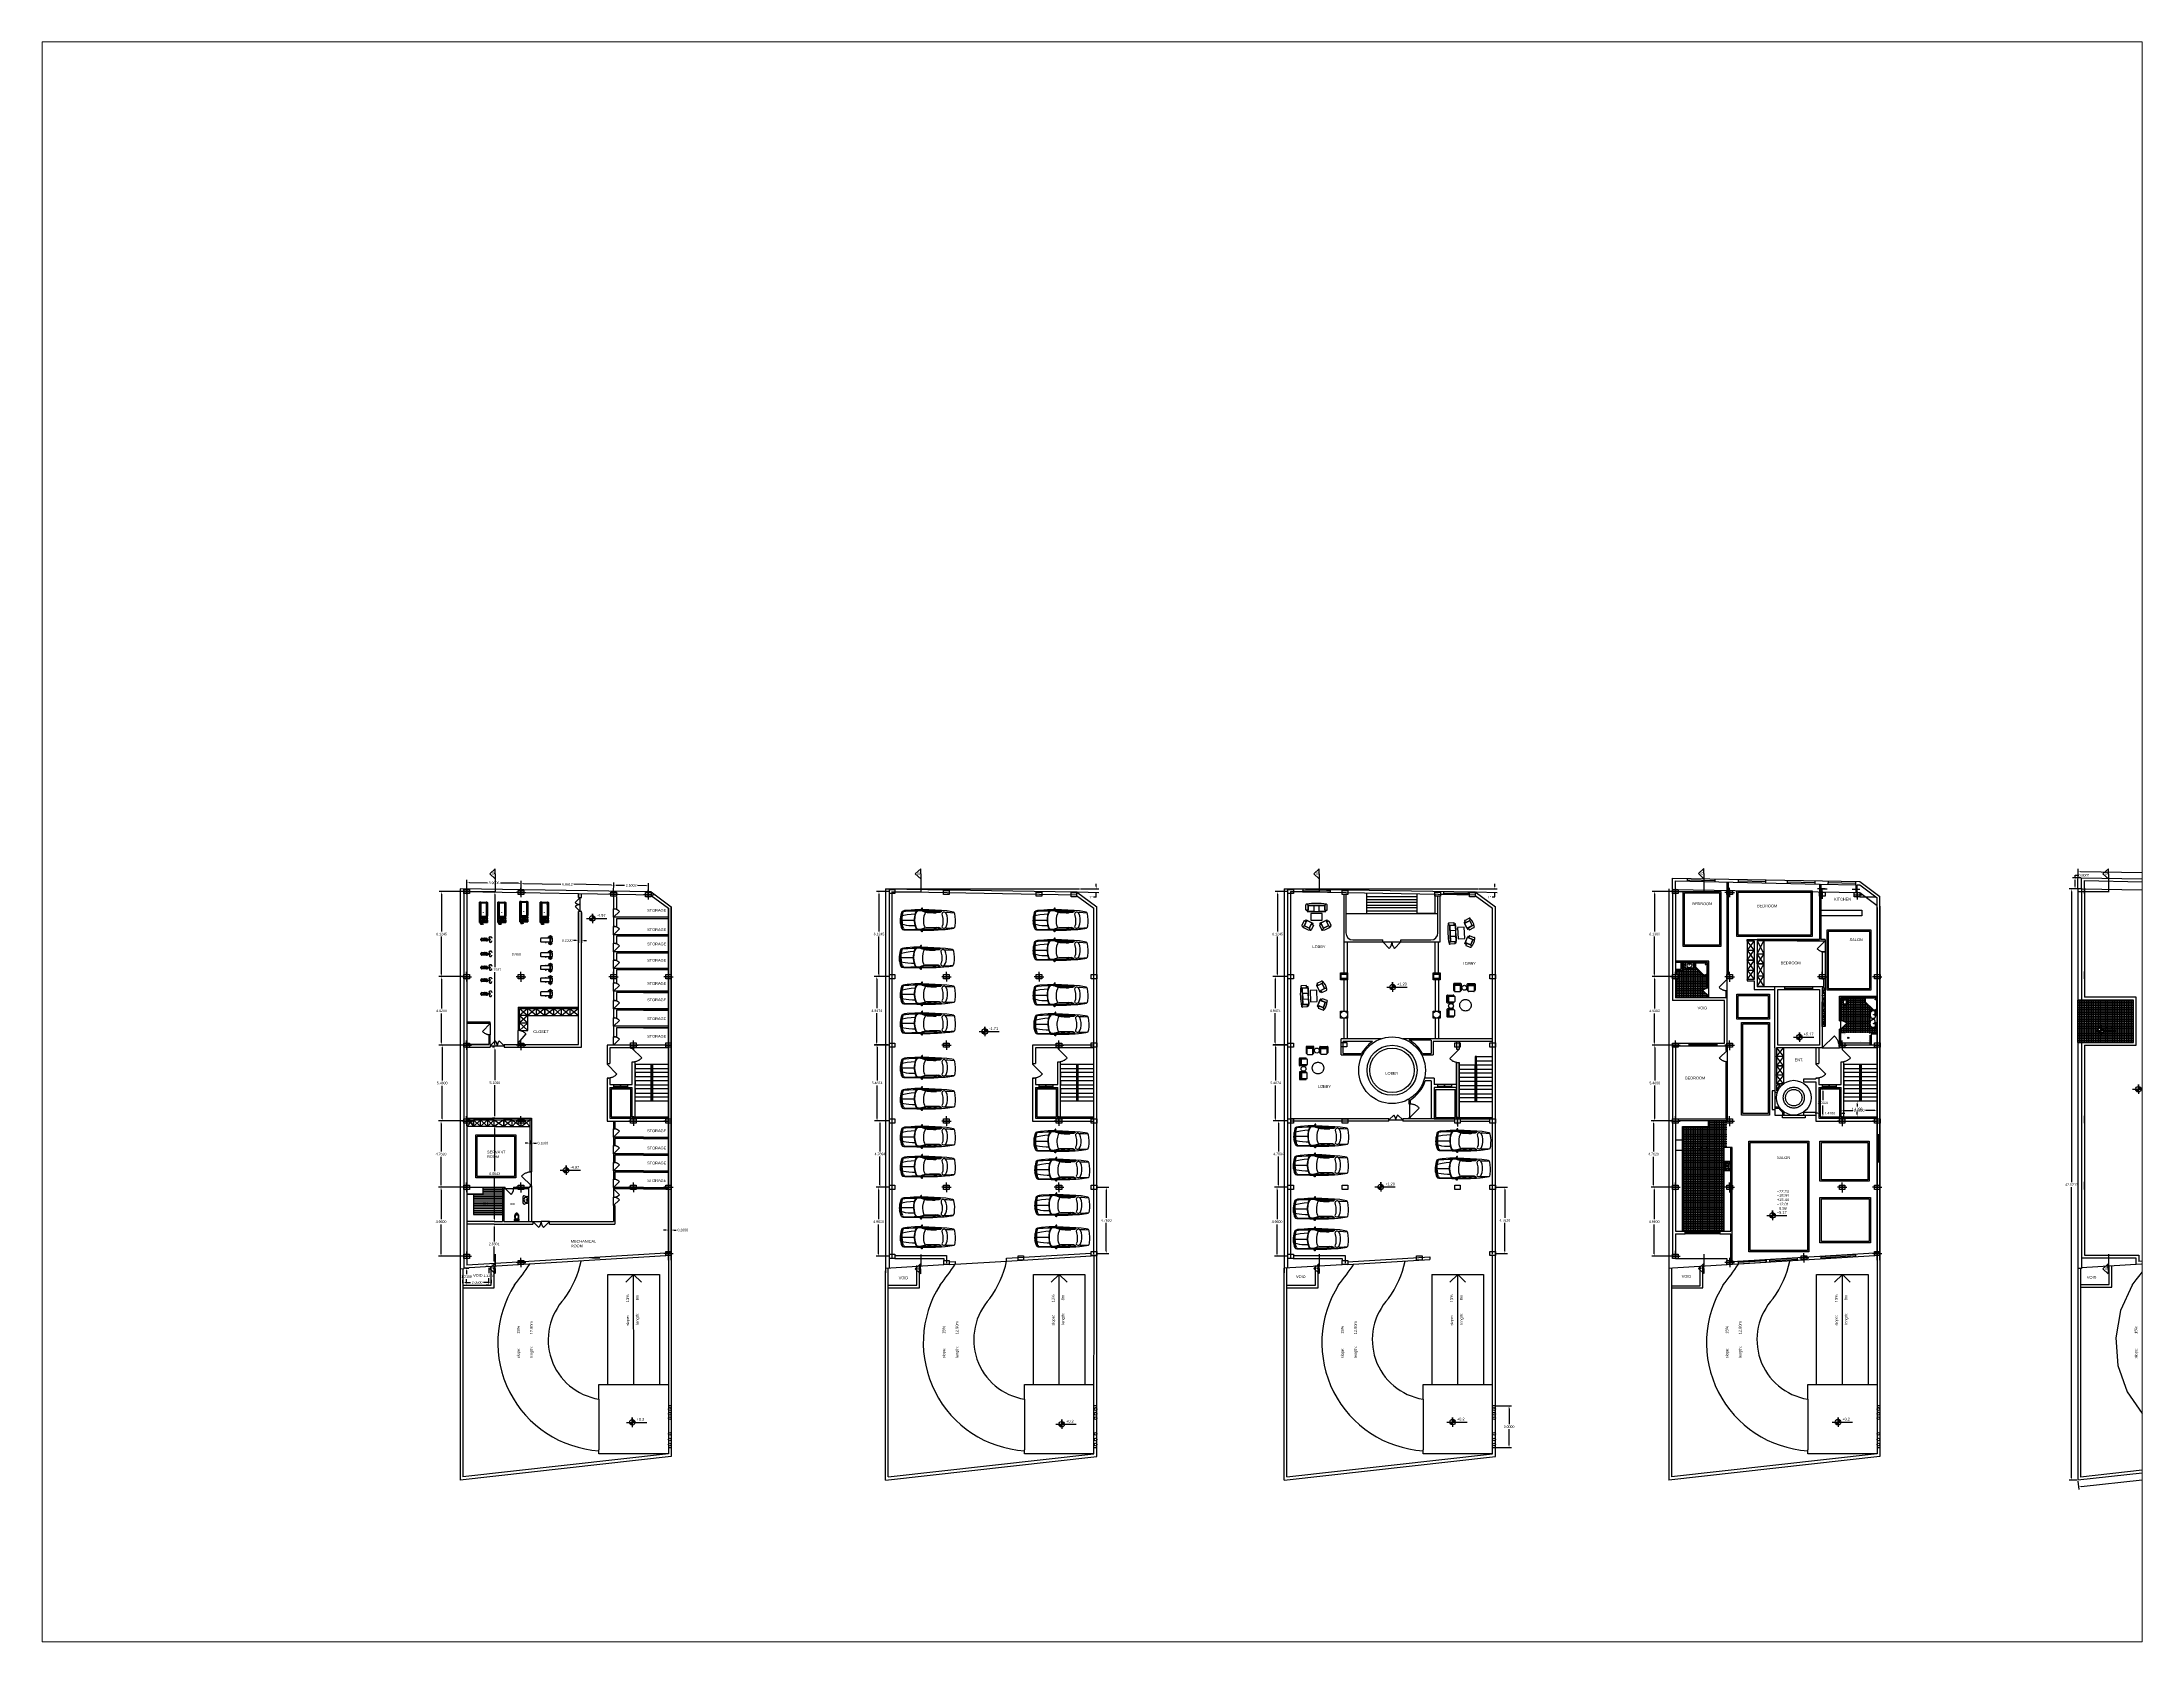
# Paper-space layout 'Layout1' of a CAD drawing. Header units: inches. Extents: x 1.05 to 9.45, y 0.8 to 7.2.
# The model-space entities are those that its viewports show. They can reach past a viewport. Long polylines and large blocks are cut down to what shows.
import ezdxf
from ezdxf.enums import TextEntityAlignment as Align

# ---------------------------------------------------------------- set-up
doc = ezdxf.new("R2010")
doc.units = ezdxf.units.IN
doc.header["$MEASUREMENT"] = 0
for name, pattern in [('0', [0]), ('DASHED2', [0.375, 0.25, -0.125]), ('HIDDEN', [0.375, 0.25, -0.125])]:
    doc.linetypes.add(name, pattern=pattern)
doc.layers.add('SANTEH', color=7, linetype='Continuous')
doc.styles.get("Standard").update_dxf_attribs({"font": 'arial.ttf'})
doc.dimstyles.get("Standard").update_dxf_attribs({"dimtxt": 0.18, "dimasz": 0.18, "dimexe": 0.18, "dimexo": 0.0625, "dimgap": 0.09, "dimtad": 0, "dimtih": 1, "dimtoh": 1, "dimdec": 4, "dimzin": 0, "dimdsep": 46, "dimtxsty": 'Standard', "dimcen": 0.09, "dimadec": 0, "dimazin": 0, "dimtfac": 1, "dimtdec": 4, "dimtofl": 0, "dimtmove": 0, "dimatfit": 3, "dimfxl": 1, "dimtolj": 1, "dimtzin": 0, "dimarcsym": 0})
pattern_1 = [(90, (25.19236, -0.38113), (-0.125, 3e-17), []), (180, (25.19236, -0.38113), (-3e-17, -0.125), [])]

# ---------------------------------------------------------------- blocks, each defined once
blk = doc.blocks.new('*U2')
blk.add_lwpolyline([(-0.2, 0), (0.2, 0), (0.2, -0.3), (-0.2, -0.3)], close=True)
blk = doc.blocks.new('K10-44')
for points in [[(-182, 223, 0.0204393), (-174, 198), (-174, 135, 0.2629871), (-198, 92), (-198, -8, 0.4142136), (-148, -58), (152, -58, 0.4142136), (202, -8), (202, 92, 0.2629871), (178, 135), (178, 198, 0.0204393), (186, 223, 0.067459), (202, 342, 0.067459), (186, 461, 0.0798125), (143, 554, 0.1071181), (74, 621, 0.1398892), (2, 642, 0.1398892), (-70, 621, 0.1071181), (-140, 554, 0.0798125), (-182, 461, 0.067459), (-198, 342, 0.067459)], [(-148, 127), (152, 127, -0.4142136), (187, 92), (187, -8, -0.4142136), (152, -43), (-148, -43, -0.4142136), (-183, -8), (-183, 92, -0.4142136)]]:
    blk.add_lwpolyline(points, format="xyb", close=True)
for points in [[(-174, 135, -0.1363711), (-148, 142), (152, 142, -0.1363711), (178, 135)], [(90, 142, 0.0273073), (102, 158, 0.0798125), (137, 236, 0.067459), (152, 342, 0.067459), (137, 448, 0.0798125), (102, 526, 0.1071181), (47, 579, 0.1398892), (2, 592, 0.1398892), (-44, 579, 0.1071181), (-98, 526, 0.0798125), (-134, 448, 0.067459), (-148, 342, 0.067459), (-134, 236, 0.0798125), (-98, 158, 0.0273073), (-86, 142, 0.1398892)]]:
    blk.add_lwpolyline(points, format="xyb")
blk.add_circle((2, 42), 18.3)
blk.add_arc((2, 602), 105, 213.89944, 326.10056)
blk = doc.blocks.new('K10-13')
blk.add_lwpolyline([(0, 0), (1400, 0), (1400, 467), (467, 1400), (0, 1400)], close=True)
for points in [[(481, 47), (1167, 47, 0.4142136), (1353, 233), (1353, 370, 0.1989124), (1299, 502), (502, 1299, 0.1989124), (370, 1353), (233, 1353, 0.4142136), (47, 1167), (47, 327, 0.4142136), (327, 47)], [(327, 47), (471, 47, 0.4142136)]]:
    blk.add_lwpolyline(points, format="xyb")
blk.add_circle((203, 203), 40.4)
blk = doc.blocks.new('OVALFREE')
for p, q in [((-8.247561, 0), (8.247561, 0)), ((-14.879001, -14.613447), (-11.666235, -2.623241)), ((11.460326, -19.06875), (-11.460326, -19.06875)), ((-3.249447, -1.45402), (-3.249447, -1.41473)), ((2.271533, -0.61875), (-2.414177, -0.61875)), ((-2.414177, -2.25), (2.271533, -2.25)), ((3.106803, -1.41473), (3.106803, -1.45402)), ((11.666235, -2.623241), (14.879001, -14.613447))]:
    blk.add_line(p, q)
for radius in [1.040625, 0.646875]:
    blk.add_circle((-0.015072, -7.340625), radius)
for centre, radius, start, end in [((-8.247561, -3.539272), 3.539272, 90, 165.000003), ((8.247561, -3.539272), 3.539272, 14.999997, 90), ((-11.460326, -15.529478), 3.539272, 165.000003, 270), ((-3.168259, -9.7875), 5.846813, 127.551279, 232.448716), ((-0.015072, -13.889206), 11.020456, 52.448718, 127.551282), ((-0.015072, -5.685794), 11.020456, 232.448718, 307.551282), ((-2.414177, -1.45402), 0.83527, 90, 180), ((-2.414177, -1.41473), 0.83527, 180, 270), ((2.271533, -1.45402), 0.83527, 0, 90), ((2.271533, -1.41473), 0.83527, 270, 0), ((3.138114, -9.7875), 5.846813, 307.551284, 52.448721), ((11.460326, -15.529478), 3.539272, 270, 14.999997)]:
    blk.add_arc(centre, radius, start, end)
blk = doc.blocks.new('s_19')
at = {"layer": 'SANTEH'}
for p, q in [((-1290, 0), (0, 0)), ((-1290, -500), (-1290, 0)), ((0, 0), (0, -500)), ((-1275, -100), (-1290, -100)), ((-1170, -500), (-1290, -500)), ((-1105, -100), (-1265, -100)), ((-1241, -250), (-1241, -325)), ((-981, -150), (-1141, -150)), ((-1105, 0), (-1105, -100)), ((-1010, -73), (-981, -73)), ((-1010, -93), (-981, -93)), ((-981, -73), (-981, -210)), ((-971, -220), (-961, -220)), ((-912, -73), (-961, -73)), ((-951, -220), (-961, -220)), ((-941, -73), (-941, -210)), ((-912, -93), (-941, -93)), ((-941, -150), (-918, -150)), ((-910, -150), (-781, -150)), ((-539, -500), (-751, -500)), ((-681, -250), (-681, -325)), ((-609, -250), (-609, -325)), ((-349, -150), (-509, -150)), ((-378, -73), (-329, -73)), ((-378, -93), (-349, -93)), ((-349, -73), (-349, -210)), ((-339, -220), (-329, -220)), ((-319, -220), (-329, -220)), ((-309, -73), (-309, -210)), ((-280, -73), (-309, -73)), ((-280, -93), (-309, -93)), ((-309, -150), (-284, -150)), ((-279, -150), (-149, -150)), ((-185, 0), (-185, -100)), ((-185, -100), (-52, -100)), ((0, -500), (-120, -500)), ((-49, -250), (-49, -325)), ((-47, -100), (0, -100))]:
    blk.add_line(p, q, dxfattribs=at)
for points in [[(-1241, -325, 0.1473733), (-1222, -387, 0.1071363), (-1159, -449, 0.0764679), (-1073, -486, 0.0634153), (-961, -500, 0.0634153), (-849, -486, 0.0764679), (-763, -449, 0.1071363), (-700, -387, 0.1473733), (-681, -325, 0.1473733)], [(-1170, -500, 0.0642678), (-1085, -534, 0.0634153), (-961, -550, 0.0634153), (-837, -534, 0.0642678), (-751, -500, 0.1071363)], [(-49, -325, -0.1473733), (-68, -387, -0.1071363), (-131, -449, -0.0764679), (-217, -486, -0.0634153), (-329, -500, -0.0634153), (-441, -486, -0.0764679), (-527, -449, -0.1071363), (-590, -387, -0.1473733), (-609, -325, -0.1473733)], [(-120, -500, -0.0642678), (-205, -534, -0.0634153), (-329, -550, -0.0634153), (-453, -534, -0.0642678), (-539, -500, -0.1071363)]]:
    blk.add_lwpolyline(points, format="xyb", dxfattribs=at)
for centre in [(-1026, -84), (-961, -252), (-896, -84), (-394, -84), (-329, -252), (-264, -84)]:
    blk.add_circle(centre, 18.9, dxfattribs=at)
for centre, radius, start, end in [((-1141, -250), 100, 90, 180), ((-971, -210), 10, 180, 270), ((-951, -210), 10, 270, 0), ((-781, -250), 100, 0, 90), ((-509, -250), 100, 90, 180), ((-339, -210), 10, 180, 270), ((-319, -210), 10, 270, 0), ((-149, -250), 100, 0, 90)]:
    blk.add_arc(centre, radius, start, end, dxfattribs=at)
blk = doc.blocks.new('s_44')
at = {"ltscale": 600}
blk.add_line((-1799, 252), (-1799, 265), dxfattribs=at)
at = {"ltscale": 600, "const_width": 4.23}
blk.add_lwpolyline([(-1799, -317), (-1799, 317, -0.4142136), (-1746, 370), (-53, 370, -0.4142136), (0, 317), (0, -317, -0.4142136), (-53, -370), (-1746, -370, -0.4142136)], format="xyb", close=True, dxfattribs=at)
at = {"ltscale": 600, "const_width": 0.106}
for points in [[(-1766, -2), (-1763, -35), (-1752, -100), (-1737, -151), (-1717, -191), (-1693, -220), (-1666, -240), (-1638, -254), (-1610, -265), (-1580, -272), (-1548, -278), (-1515, -282), (-1480, -283), (-1443, -283), (-1404, -282), (-1362, -279), (-1319, -275), (-1273, -271), (-1224, -266), (-1175, -261), (-1123, -257), (-1070, -255), (-1016, -254), (-961, -255), (-906, -259), (-850, -264), (-794, -272), (-739, -280), (-685, -289), (-634, -298), (-586, -307), (-541, -314), (-499, -321), (-397, -324), (-363, -326), (-331, -326), (-299, -323), (-269, -317), (-239, -307), (-209, -294), (-178, -275), (-147, -250), (-118, -215), (-91, -170), (-69, -112), (-53, -40), (-48, 5), (-53, 43), (-69, 115), (-91, 173), (-118, 218), (-147, 253), (-178, 278), (-209, 296), (-239, 310), (-269, 320), (-299, 326), (-331, 329), (-363, 329), (-397, 327), (-500, 321), (-541, 314), (-586, 307), (-634, 298), (-685, 289), (-739, 280), (-794, 272), (-850, 264), (-906, 259), (-961, 255), (-1016, 254), (-1070, 255), (-1123, 257), (-1175, 261), (-1224, 266), (-1273, 271), (-1319, 275), (-1362, 279), (-1404, 282), (-1443, 283), (-1480, 283), (-1515, 282), (-1548, 278), (-1580, 272), (-1610, 265), (-1638, 254), (-1666, 240), (-1693, 220), (-1717, 191), (-1737, 151), (-1752, 100), (-1763, 35)], [(-1713, 2), (-1711, -29), (-1700, -88), (-1687, -132), (-1672, -162), (-1656, -182), (-1638, -195), (-1618, -206), (-1594, -214), (-1569, -221), (-1541, -226), (-1511, -229), (-1479, -230), (-1444, -230), (-1407, -229), (-1367, -226), (-1324, -223), (-1278, -218), (-1230, -213), (-1179, -208), (-1126, -205), (-1072, -202), (-1016, -201), (-959, -202), (-901, -206), (-843, -212), (-786, -219), (-730, -228), (-676, -237), (-625, -246), (-577, -255), (-533, -262), (-495, -268), (-394, -271), (-362, -274), (-333, -273), (-307, -271), (-282, -266), (-258, -258), (-233, -247), (-208, -232), (-184, -212), (-161, -185), (-139, -147), (-120, -97), (-105, -31), (-101, 5), (-105, 34), (-120, 100), (-139, 150), (-161, 187), (-184, 215), (-208, 235), (-233, 249), (-258, 261), (-282, 269), (-307, 274), (-333, 276), (-362, 276), (-394, 274), (-494, 268), (-533, 262), (-577, 255), (-625, 246), (-676, 237), (-730, 228), (-786, 219), (-843, 212), (-901, 206), (-959, 202), (-1016, 201), (-1072, 202), (-1126, 205), (-1179, 208), (-1230, 213), (-1278, 218), (-1324, 223), (-1367, 226), (-1407, 229), (-1444, 230), (-1479, 230), (-1511, 229), (-1541, 226), (-1569, 221), (-1594, 214), (-1618, 206), (-1638, 195), (-1656, 182), (-1672, 162), (-1687, 132), (-1700, 88), (-1711, 29)]]:
    blk.add_lwpolyline(points, close=True, dxfattribs=at)
at = {"ltscale": 600}
for radius in [41, 30.4]:
    blk.add_circle((-1541, 0), radius, dxfattribs=at)
blk = doc.blocks.new('38')
at = {"color": 0, "linetype": '0'}
for p, q in [((4682, 13566), (4682, 13515)), ((4754, 13566), (4682, 13566)), ((4682, 13515), (4754, 13515)), ((4684, 13564), (4684, 13522)), ((4753, 13564), (4684, 13564)), ((4684, 13522), (4753, 13522)), ((4692, 13553), (4687, 13553)), ((4694, 13531), (4689, 13531)), ((4697, 13558), (4697, 13563)), ((4697, 13543), (4697, 13548)), ((4697, 13535), (4697, 13540)), ((4697, 13523), (4697, 13528)), ((4706, 13531), (4701, 13531)), ((4707, 13553), (4702, 13553)), ((4713, 13543), (4708, 13543)), ((4718, 13548), (4718, 13553)), ((4718, 13532), (4718, 13537)), ((4729, 13543), (4724, 13543)), ((4736, 13553), (4731, 13553)), ((4737, 13533), (4732, 13533)), ((4741, 13558), (4741, 13563)), ((4741, 13543), (4741, 13548)), ((4741, 13536), (4741, 13541)), ((4741, 13524), (4741, 13529)), ((4749, 13533), (4744, 13533)), ((4751, 13553), (4746, 13553)), ((4753, 13522), (4753, 13564)), ((4754, 13515), (4754, 13566))]:
    blk.add_line(p, q, dxfattribs=at)
for centre, radius in [((4697, 13553), 8), ((4697, 13532), 6), ((4697, 13553), 5.5), ((4697, 13553), 3.5), ((4697, 13532), 2.85), ((4697, 13532), 1.35), ((4718, 13542), 9), ((4712, 13519), 1.09), ((4718, 13542), 6), ((4718, 13542), 4), ((4716, 13519), 1.09), ((4721, 13519), 1.09), ((4725, 13519), 1.09), ((4741, 13553), 8), ((4741, 13533), 6), ((4741, 13553), 4.5), ((4741, 13553), 2.5), ((4741, 13533), 2.85), ((4741, 13533), 1.35)]:
    blk.add_circle(centre, radius, dxfattribs=at)
blk = doc.blocks.new('A$C7A760DD3')
at = {"linetype": 'Continuous'}
for p, q in [((0, 159), (0, 1998)), ((0, 1998), (46, 1998)), ((46, 1987), (0, 1987)), ((46, 1952), (46, 1998)), ((73, 1964), (46, 1964)), ((74, 1952), (46, 1952)), ((72, 1964), (72, 1964)), ((72, 1963), (72, 1964)), ((72, 1963), (72, 1963)), ((72, 1963), (72, 1963)), ((72, 1963), (72, 1963)), ((72, 1963), (72, 1963)), ((72, 1963), (72, 1963)), ((72, 1963), (72, 1963)), ((72, 1963), (72, 1963)), ((72, 1963), (72, 1963)), ((72, 1963), (72, 1963)), ((72, 1962), (72, 1963)), ((72, 1962), (72, 1962)), ((72, 1961), (72, 1962)), ((72, 1961), (72, 1961)), ((72, 1960), (72, 1961)), ((72, 1959), (72, 1960)), ((72, 1958), (72, 1959)), ((72, 1958), (72, 1958)), ((72, 1957), (72, 1958)), ((72, 1956), (72, 1957)), ((72, 1954), (72, 1956)), ((72, 1953), (72, 1954)), ((72, 1861), (72, 1953)), ((73, 1964), (73, 1964)), ((73, 1964), (73, 1964)), ((73, 1964), (73, 1964)), ((73, 1964), (73, 1964)), ((73, 1964), (73, 1964)), ((73, 1964), (73, 1964)), ((73, 1964), (73, 1964)), ((73, 1964), (73, 1964)), ((73, 1964), (73, 1964)), ((73, 1964), (73, 1964)), ((73, 1964), (73, 1964)), ((73, 1964), (73, 1964)), ((73, 1964), (73, 1964)), ((73, 1964), (73, 1964)), ((73, 1964), (73, 1964)), ((73, 1964), (73, 1964)), ((73, 1964), (73, 1964)), ((73, 1964), (73, 1964)), ((73, 1963), (73, 1964)), ((73, 1964), (73, 1964)), ((73, 1964), (73, 1964)), ((73, 1964), (73, 1964)), ((73, 1964), (73, 1964)), ((73, 1964), (73, 1964)), ((73, 1964), (73, 1964)), ((73, 1964), (73, 1964)), ((73, 1964), (73, 1964)), ((74, 1964), (73, 1964)), ((73, 1964), (73, 1964)), ((73, 1964), (73, 1964)), ((73, 1964), (73, 1964)), ((72, 1964), (73, 1964)), ((72, 1964), (72, 1964)), ((72, 1964), (72, 1964)), ((72, 1964), (72, 1964)), ((72, 1964), (72, 1964)), ((72, 1964), (72, 1964)), ((73, 1963), (73, 1963)), ((73, 1963), (73, 1963)), ((74, 1963), (73, 1963)), ((74, 1964), (74, 1964)), ((74, 1964), (74, 1964)), ((74, 1964), (74, 1964)), ((74, 1964), (74, 1964)), ((74, 1964), (74, 1964)), ((74, 1964), (74, 1964)), ((74, 1964), (74, 1964)), ((74, 1964), (74, 1964)), ((74, 1964), (74, 1964)), ((74, 1963), (74, 1964)), ((74, 1963), (74, 1963)), ((74, 1963), (74, 1963)), ((74, 1963), (74, 1963)), ((74, 1963), (74, 1963)), ((74, 1963), (74, 1963)), ((74, 1963), (74, 1963)), ((74, 1963), (74, 1963)), ((74, 1963), (74, 1963)), ((74, 1963), (74, 1963)), ((74, 1963), (74, 1963)), ((74, 1963), (74, 1963)), ((74, 1963), (74, 1963)), ((74, 1963), (74, 1963)), ((74, 1963), (74, 1963)), ((74, 1963), (74, 1963)), ((74, 1963), (74, 1963)), ((74, 1963), (74, 1963)), ((74, 1963), (74, 1963)), ((74, 1963), (74, 1963)), ((74, 1963), (74, 1963)), ((74, 1963), (74, 1963)), ((74, 1962), (74, 1963)), ((74, 1963), (74, 1963)), ((74, 1963), (74, 1963)), ((74, 1963), (74, 1963)), ((74, 1963), (74, 1963)), ((74, 1963), (74, 1963)), ((74, 1963), (74, 1963)), ((74, 1963), (74, 1963)), ((74, 1963), (74, 1963)), ((74, 1963), (74, 1963)), ((74, 1963), (74, 1963)), ((74, 1963), (74, 1963)), ((74, 1963), (74, 1963)), ((74, 1963), (74, 1963)), ((74, 1963), (74, 1963)), ((74, 1963), (74, 1963)), ((74, 1963), (74, 1963)), ((74, 1963), (74, 1963)), ((74, 1963), (74, 1963)), ((74, 1963), (74, 1963)), ((74, 1963), (74, 1963)), ((74, 1963), (74, 1963)), ((74, 1963), (74, 1963)), ((74, 1963), (74, 1963)), ((74, 1963), (74, 1963)), ((74, 1962), (74, 1963)), ((74, 1962), (74, 1962)), ((74, 1962), (74, 1962)), ((74, 1962), (74, 1962)), ((74, 1962), (74, 1962)), ((74, 1962), (74, 1962)), ((74, 1962), (74, 1962)), ((74, 1962), (74, 1962)), ((74, 1962), (74, 1962)), ((74, 1962), (74, 1962)), ((74, 1962), (74, 1962)), ((74, 1962), (74, 1962)), ((74, 1962), (74, 1962)), ((74, 1962), (74, 1962)), ((74, 1962), (74, 1962)), ((74, 1962), (74, 1962)), ((74, 1962), (74, 1962)), ((74, 1962), (74, 1962)), ((74, 1962), (74, 1962)), ((74, 1962), (74, 1962)), ((74, 1962), (74, 1962)), ((74, 1962), (74, 1962)), ((74, 1961), (74, 1962)), ((74, 1861), (74, 1962)), ((74, 1961), (74, 1961)), ((74, 1961), (74, 1961)), ((74, 1961), (74, 1961)), ((74, 1960), (74, 1961)), ((74, 1960), (74, 1960)), ((74, 1959), (74, 1960)), ((74, 1959), (74, 1959)), ((74, 1958), (74, 1959)), ((74, 1957), (74, 1958)), ((74, 1957), (74, 1957)), ((74, 1956), (74, 1957)), ((74, 1955), (74, 1956)), ((74, 1954), (74, 1955)), ((74, 1953), (74, 1954)), ((74, 1861), (74, 1953)), ((80, 1939), (74, 1939)), ((80, 1912), (74, 1913)), ((74, 1892), (74, 1891)), ((74, 1892), (74, 1892)), ((74, 1892), (74, 1892)), ((74, 1861), (74, 1892)), ((74, 1892), (74, 1892)), ((74, 1892), (74, 1892)), ((74, 1891), (74, 1890)), ((74, 1891), (74, 1891)), ((74, 1891), (74, 1891)), ((74, 1891), (74, 1891)), ((74, 1891), (74, 1891)), ((74, 1890), (74, 1889)), ((74, 1890), (74, 1890)), ((74, 1890), (74, 1890)), ((74, 1890), (74, 1890)), ((74, 1890), (74, 1890)), ((74, 1890), (74, 1890)), ((74, 1890), (123, 1890)), ((74, 1889), (74, 1889)), ((74, 1889), (74, 1889)), ((74, 1889), (74, 1889)), ((74, 1889), (74, 1889)), ((109, 1983), (80, 1983)), ((80, 1890), (80, 1983)), ((123, 1983), (109, 1983)), ((109, 1890), (109, 1983)), ((123, 1985), (123, 719)), ((123, 1985), (604, 1985)), ((123, 1926), (604, 1926)), ((604, 1985), (604, 719)), ((621, 1983), (604, 1983)), ((652, 1890), (604, 1890)), ((650, 1983), (621, 1983)), ((621, 1890), (621, 1983)), ((650, 1890), (650, 1983)), ((652, 1939), (650, 1939)), ((652, 1912), (650, 1912)), ((652, 1964), (653, 1964)), ((652, 1964), (652, 1964)), ((652, 1963), (652, 1964)), ((652, 1963), (653, 1963)), ((652, 1963), (652, 1963)), ((652, 1963), (652, 1963)), ((652, 1963), (652, 1963)), ((652, 1963), (652, 1963)), ((652, 1963), (652, 1963)), ((652, 1963), (652, 1963)), ((652, 1963), (652, 1963)), ((652, 1963), (652, 1963)), ((652, 1963), (652, 1963)), ((652, 1962), (652, 1963)), ((652, 1963), (652, 1963)), ((652, 1963), (652, 1963)), ((652, 1963), (652, 1963)), ((652, 1963), (652, 1963)), ((652, 1963), (652, 1963)), ((652, 1963), (652, 1963)), ((652, 1963), (652, 1963)), ((652, 1963), (652, 1963)), ((652, 1963), (652, 1963)), ((652, 1963), (652, 1963)), ((652, 1963), (652, 1963)), ((652, 1963), (652, 1963)), ((652, 1963), (652, 1963)), ((652, 1963), (652, 1963)), ((652, 1963), (652, 1963)), ((652, 1963), (652, 1963)), ((652, 1963), (652, 1963)), ((652, 1963), (652, 1963)), ((652, 1963), (652, 1963)), ((652, 1963), (652, 1963)), ((652, 1963), (652, 1963)), ((652, 1963), (652, 1963)), ((652, 1963), (652, 1963)), ((652, 1963), (652, 1963)), ((652, 1962), (652, 1963)), ((652, 1861), (652, 1962)), ((652, 1962), (652, 1962)), ((652, 1962), (652, 1962)), ((652, 1962), (652, 1962)), ((652, 1962), (652, 1962)), ((652, 1962), (652, 1962)), ((652, 1962), (652, 1962)), ((652, 1962), (652, 1962)), ((652, 1962), (652, 1962)), ((652, 1962), (652, 1962)), ((652, 1962), (652, 1962)), ((652, 1962), (652, 1962)), ((652, 1962), (652, 1962)), ((652, 1962), (652, 1962)), ((652, 1962), (652, 1962)), ((652, 1962), (652, 1962)), ((652, 1962), (652, 1962)), ((652, 1962), (652, 1962)), ((652, 1962), (652, 1962)), ((652, 1962), (652, 1962)), ((652, 1962), (652, 1962)), ((653, 1961), (652, 1962)), ((652, 1962), (652, 1962)), ((652, 1892), (652, 1891)), ((653, 1892), (652, 1892)), ((652, 1891), (652, 1890)), ((652, 1891), (652, 1891)), ((652, 1891), (652, 1891)), ((652, 1891), (652, 1891)), ((652, 1891), (652, 1891)), ((652, 1890), (652, 1889)), ((652, 1890), (652, 1890)), ((652, 1890), (652, 1890)), ((652, 1890), (652, 1890)), ((652, 1890), (652, 1890)), ((652, 1890), (652, 1890)), ((652, 1889), (652, 1889)), ((652, 1889), (652, 1889)), ((652, 1889), (652, 1889)), ((652, 1889), (652, 1889)), ((653, 1964), (654, 1964)), ((653, 1964), (653, 1964)), ((653, 1964), (653, 1964)), ((653, 1964), (653, 1964)), ((653, 1964), (653, 1964)), ((653, 1964), (653, 1964)), ((653, 1964), (653, 1964)), ((653, 1964), (653, 1964)), ((653, 1964), (653, 1964)), ((653, 1964), (653, 1964)), ((653, 1964), (653, 1964)), ((653, 1964), (653, 1964)), ((653, 1964), (653, 1964)), ((653, 1963), (653, 1964)), ((653, 1964), (653, 1964)), ((653, 1964), (653, 1964)), ((653, 1964), (653, 1964)), ((653, 1964), (653, 1964)), ((653, 1964), (653, 1964)), ((653, 1964), (653, 1964)), ((653, 1964), (653, 1964)), ((653, 1964), (653, 1964)), ((653, 1964), (653, 1964)), ((653, 1964), (653, 1964)), ((653, 1964), (653, 1964)), ((653, 1964), (653, 1964)), ((653, 1964), (653, 1964)), ((653, 1964), (653, 1964)), ((653, 1964), (653, 1964)), ((653, 1964), (653, 1964)), ((680, 1964), (653, 1964)), ((653, 1963), (653, 1963)), ((653, 1963), (653, 1963)), ((653, 1963), (653, 1963)), ((653, 1963), (653, 1963)), ((653, 1963), (653, 1963)), ((653, 1963), (653, 1963)), ((653, 1963), (653, 1963)), ((653, 1963), (653, 1963)), ((653, 1963), (653, 1963)), ((653, 1963), (653, 1963)), ((653, 1963), (653, 1963)), ((653, 1963), (653, 1963)), ((653, 1963), (653, 1963)), ((653, 1963), (653, 1963)), ((653, 1960), (653, 1961)), ((653, 1961), (653, 1961)), ((653, 1961), (653, 1961)), ((653, 1961), (653, 1961)), ((653, 1959), (653, 1960)), ((653, 1960), (653, 1960)), ((653, 1957), (653, 1959)), ((653, 1959), (653, 1959)), ((653, 1956), (653, 1957)), ((653, 1955), (653, 1956)), ((653, 1953), (653, 1955)), ((653, 1953), (653, 1861)), ((680, 1952), (653, 1952)), ((653, 1892), (653, 1892)), ((653, 1892), (653, 1892)), ((653, 1892), (653, 1892)), ((653, 1861), (653, 1892)), ((654, 1964), (654, 1964)), ((654, 1964), (654, 1964)), ((654, 1964), (654, 1964)), ((654, 1964), (654, 1964)), ((654, 1964), (654, 1964)), ((654, 1964), (654, 1964)), ((654, 1964), (654, 1964)), ((654, 1964), (654, 1964)), ((654, 1964), (654, 1964)), ((654, 1964), (654, 1964)), ((654, 1963), (654, 1964)), ((654, 1964), (654, 1964)), ((654, 1964), (654, 1964)), ((654, 1964), (654, 1964)), ((654, 1964), (654, 1964)), ((654, 1964), (654, 1964)), ((654, 1963), (654, 1963)), ((654, 1963), (654, 1963)), ((654, 1963), (654, 1963)), ((654, 1963), (654, 1963)), ((654, 1963), (654, 1963)), ((654, 1962), (654, 1963)), ((654, 1963), (654, 1963)), ((654, 1963), (654, 1963)), ((654, 1963), (654, 1963)), ((654, 1961), (654, 1962)), ((654, 1962), (654, 1962)), ((654, 1962), (654, 1962)), ((654, 1960), (654, 1961)), ((654, 1959), (654, 1960)), ((654, 1958), (654, 1959)), ((654, 1956), (654, 1958)), ((654, 1954), (654, 1956)), ((654, 1952), (654, 1954)), ((654, 1952), (654, 1861)), ((680, 1998), (726, 1998)), ((680, 1952), (680, 1998)), ((680, 1987), (726, 1987)), ((726, 1861), (726, 1998)), ((729, 1972), (726, 1972)), ((728, 1972), (728, 1875)), ((728, 1875), (728, 1972)), ((728, 1972), (728, 1875)), ((733, 1952), (728, 1952)), ((729, 1875), (729, 1972)), ((732, 1952), (732, 735)), ((733, 159), (733, 1952)), ((74, 1861), (0, 1861)), ((123, 1855), (0, 1855)), ((0, 701), (69, 701)), ((0, 411), (3, 411)), ((0, 403), (0, 402)), ((0, 402), (1, 401)), ((0, 402), (0, 402)), ((0, 382), (0, 381)), ((0, 382), (0, 382)), ((0, 381), (1, 380)), ((0, 381), (0, 380)), ((0, 380), (1, 379)), ((0, 161), (0, 159)), ((0, 159), (1, 158)), ((0, 159), (1, 159)), ((1, 1855), (1, 1861)), ((1, 401), (2, 400)), ((1, 401), (1, 401)), ((1, 380), (2, 380)), ((1, 380), (1, 380)), ((1, 379), (2, 379)), ((1, 158), (2, 158)), ((2, 400), (3, 400)), ((2, 400), (2, 400)), ((2, 380), (2, 379)), ((2, 379), (3, 379)), ((2, 379), (3, 378)), ((2, 158), (3, 158)), ((3, 379), (3, 736)), ((66, 736), (3, 736)), ((69, 411), (3, 411)), ((3, 400), (66, 400)), ((66, 379), (3, 379)), ((3, 378), (3, 158)), ((66, 378), (3, 378)), ((3, 158), (66, 158)), ((5, 1855), (5, 736)), ((15, 1855), (15, 736)), ((17, 1855), (17, 736)), ((25, 1855), (25, 736)), ((27, 1855), (27, 736)), ((36, 1855), (36, 736)), ((38, 1855), (38, 736)), ((44, 1855), (44, 1861)), ((46, 1861), (46, 1855)), ((46, 1855), (46, 736)), ((48, 1855), (48, 736)), ((56, 1855), (56, 736)), ((58, 1855), (58, 736)), ((66, 736), (66, 379)), ((67, 400), (66, 400)), ((67, 380), (66, 379)), ((66, 378), (67, 379)), ((66, 379), (66, 379)), ((66, 378), (66, 158)), ((66, 158), (67, 158)), ((67, 1855), (67, 736)), ((68, 401), (67, 400)), ((67, 400), (67, 400)), ((68, 380), (67, 380)), ((67, 379), (68, 379)), ((67, 158), (68, 158)), ((68, 402), (68, 401)), ((69, 402), (68, 402)), ((68, 401), (68, 401)), ((69, 382), (68, 381)), ((68, 381), (68, 380)), ((68, 379), (69, 380)), ((68, 380), (68, 380)), ((68, 158), (69, 159)), ((68, 159), (70, 159)), ((69, 1855), (69, 734)), ((69, 159), (69, 733)), ((69, 719), (664, 719)), ((69, 684), (172, 684)), ((156, 627), (69, 627)), ((154, 593), (69, 593)), ((69, 403), (69, 402)), ((69, 382), (69, 382)), ((69, 380), (69, 381)), ((71, 378), (69, 379)), ((69, 365), (69, 365)), ((71, 364), (69, 365)), ((69, 305), (69, 305)), ((71, 302), (69, 305)), ((71, 229), (69, 229)), ((69, 159), (69, 161)), ((76, 161), (69, 161)), ((69, 159), (69, 159)), ((70, 159), (69, 159)), ((70, 161), (70, 159)), ((70, 159), (76, 159)), ((74, 376), (71, 378)), ((71, 363), (71, 364)), ((72, 363), (71, 363)), ((72, 361), (71, 363)), ((71, 300), (73, 357)), ((71, 300), (71, 302)), ((71, 300), (71, 172)), ((71, 172), (73, 229)), ((71, 169), (71, 172)), ((73, 167), (71, 169)), ((73, 364), (72, 363)), ((73, 359), (72, 361)), ((74, 365), (73, 364)), ((73, 357), (73, 359)), ((73, 233), (73, 357)), ((73, 357), (84, 357)), ((661, 233), (73, 233)), ((73, 232), (73, 233)), ((73, 233), (73, 232)), ((74, 231), (73, 232)), ((73, 232), (73, 231)), ((73, 231), (73, 230)), ((73, 230), (73, 229)), ((73, 227), (73, 229)), ((73, 229), (73, 229)), ((74, 226), (73, 227)), ((75, 165), (73, 167)), ((74, 1862), (123, 1862)), ((78, 373), (74, 376)), ((75, 366), (74, 365)), ((76, 230), (74, 231)), ((74, 224), (74, 226)), ((75, 223), (74, 224)), ((76, 367), (75, 366)), ((77, 222), (75, 223)), ((77, 164), (75, 165)), ((78, 368), (76, 367)), ((78, 228), (76, 230)), ((77, 161), (76, 161)), ((76, 161), (76, 159)), ((77, 159), (76, 159)), ((76, 159), (94, 159)), ((77, 1855), (77, 719)), ((77, 684), (77, 627)), ((78, 221), (77, 222)), ((80, 163), (77, 164)), ((77, 164), (77, 159)), ((77, 161), (77, 161)), ((77, 161), (77, 161)), ((77, 159), (77, 159)), ((77, 159), (77, 159)), ((81, 369), (78, 373)), ((79, 369), (78, 368)), ((80, 226), (78, 228)), ((80, 221), (78, 221)), ((79, 1855), (79, 719)), ((79, 684), (79, 627)), ((81, 369), (79, 369)), ((82, 224), (80, 226)), ((81, 221), (80, 221)), ((80, 163), (81, 221)), ((91, 163), (80, 163)), ((83, 365), (81, 369)), ((81, 369), (653, 369)), ((82, 221), (81, 221)), ((83, 85), (81, 76)), ((81, 76), (81, 69)), ((81, 69), (81, 62)), ((81, 62), (83, 52)), ((83, 222), (82, 224)), ((82, 221), (82, 221)), ((83, 221), (82, 221)), ((84, 361), (83, 365)), ((84, 221), (83, 222)), ((84, 221), (83, 221)), ((88, 95), (83, 85)), ((83, 52), (87, 42)), ((84, 357), (84, 361)), ((84, 221), (84, 357)), ((649, 221), (84, 221)), ((84, 221), (84, 221)), ((87, 1855), (87, 719)), ((87, 684), (87, 627)), ((88, 207), (87, 206)), ((88, 207), (87, 206)), ((87, 206), (87, 205)), ((87, 206), (87, 206)), ((87, 206), (87, 205)), ((87, 205), (87, 204)), ((87, 205), (87, 205)), ((87, 204), (88, 203)), ((87, 204), (87, 204)), ((87, 42), (92, 32)), ((89, 208), (88, 207)), ((89, 208), (88, 207)), ((88, 207), (88, 207)), ((88, 207), (88, 207)), ((88, 203), (89, 202)), ((88, 203), (88, 203)), ((93, 103), (88, 95)), ((89, 1855), (89, 719)), ((89, 684), (89, 627)), ((90, 208), (89, 208)), ((90, 208), (89, 208)), ((89, 202), (90, 202)), ((92, 209), (90, 208)), ((92, 209), (90, 208)), ((90, 202), (92, 201)), ((90, 69), (91, 77)), ((90, 63), (90, 69)), ((92, 54), (90, 63)), ((92, 165), (91, 163)), ((91, 77), (93, 86)), ((93, 209), (92, 209)), ((93, 209), (92, 209)), ((92, 201), (93, 201)), ((94, 166), (92, 165)), ((95, 45), (92, 54)), ((92, 32), (98, 23)), ((95, 210), (93, 209)), ((95, 210), (93, 209)), ((93, 201), (95, 200)), ((98, 111), (93, 103)), ((93, 86), (98, 94)), ((97, 167), (94, 166)), ((94, 166), (94, 165)), ((95, 166), (94, 166)), ((94, 165), (94, 165)), ((94, 165), (94, 162)), ((95, 163), (94, 162)), ((94, 162), (94, 162)), ((94, 162), (94, 162)), ((94, 162), (94, 160)), ((94, 160), (95, 158)), ((96, 210), (95, 210)), ((96, 210), (95, 210)), ((95, 200), (96, 200)), ((96, 163), (95, 163)), ((95, 158), (96, 156)), ((100, 36), (95, 45)), ((98, 211), (96, 210)), ((98, 210), (96, 210)), ((96, 200), (98, 199)), ((96, 164), (96, 163)), ((97, 164), (96, 164)), ((96, 156), (98, 154)), ((101, 168), (97, 167)), ((99, 165), (97, 164)), ((100, 211), (98, 210)), ((100, 211), (98, 211)), ((98, 199), (100, 199)), ((98, 154), (100, 153)), ((103, 119), (98, 111)), ((98, 94), (104, 103)), ((98, 23), (106, 15)), ((100, 165), (99, 165)), ((102, 211), (100, 211)), ((102, 211), (100, 211)), ((100, 199), (102, 199)), ((101, 165), (100, 165)), ((100, 153), (102, 152)), ((106, 28), (100, 36)), ((106, 168), (101, 168)), ((103, 165), (101, 165)), ((104, 211), (102, 211)), ((104, 211), (102, 211)), ((102, 199), (104, 199)), ((103, 155), (102, 154)), ((102, 153), (102, 154)), ((102, 154), (102, 154)), ((102, 154), (102, 154)), ((102, 153), (102, 153)), ((103, 153), (102, 153)), ((102, 152), (105, 152)), ((105, 166), (103, 165)), ((103, 155), (103, 155)), ((104, 155), (103, 155)), ((103, 153), (103, 153)), ((104, 152), (103, 153)), ((106, 127), (103, 119)), ((107, 211), (104, 211)), ((107, 211), (104, 211)), ((104, 199), (107, 199)), ((105, 156), (104, 155)), ((105, 152), (104, 152)), ((104, 103), (109, 112)), ((107, 166), (105, 166)), ((106, 156), (105, 156)), ((106, 152), (105, 152)), ((105, 152), (107, 151)), ((111, 168), (106, 168)), ((107, 156), (106, 156)), ((107, 152), (106, 152)), ((107, 136), (106, 127)), ((112, 22), (106, 28)), ((106, 15), (114, 9)), ((109, 211), (107, 211)), ((109, 211), (107, 211)), ((107, 199), (109, 199)), ((108, 166), (107, 166)), ((109, 156), (107, 156)), ((107, 154), (108, 155)), ((107, 154), (107, 154)), ((107, 154), (107, 154)), ((107, 154), (107, 154)), ((107, 154), (107, 146)), ((107, 154), (107, 154)), ((107, 146), (107, 142)), ((107, 142), (107, 136)), ((110, 166), (108, 166)), ((108, 155), (109, 155)), ((111, 211), (109, 211)), ((111, 211), (109, 211)), ((109, 199), (111, 199)), ((110, 156), (109, 156)), ((109, 155), (110, 155)), ((109, 112), (114, 122)), ((112, 166), (110, 166)), ((111, 156), (110, 156)), ((110, 155), (111, 155)), ((111, 211), (113, 211)), ((111, 211), (113, 211)), ((113, 199), (111, 199)), ((116, 168), (111, 168)), ((112, 156), (111, 156)), ((111, 155), (112, 155)), ((114, 166), (112, 166)), ((114, 156), (112, 156)), ((112, 155), (113, 155)), ((120, 17), (112, 22)), ((113, 211), (116, 211)), ((113, 211), (116, 211)), ((116, 199), (113, 199)), ((113, 155), (114, 155)), ((113, 155), (113, 155)), ((116, 166), (114, 166)), ((115, 156), (114, 156)), ((114, 155), (115, 155)), ((114, 122), (116, 133)), ((114, 9), (124, 4)), ((116, 156), (115, 156)), ((115, 155), (115, 154)), ((115, 154), (116, 154)), ((116, 211), (118, 211)), ((116, 211), (118, 211)), ((118, 199), (116, 199)), ((121, 168), (116, 168)), ((117, 166), (116, 166)), ((117, 156), (116, 156)), ((116, 154), (116, 154)), ((116, 144), (116, 154)), ((116, 151), (118, 152)), ((116, 152), (116, 152)), ((117, 152), (116, 152)), ((116, 142), (116, 144)), ((116, 133), (116, 142)), ((119, 165), (117, 166)), ((118, 155), (117, 156)), ((118, 152), (117, 152)), ((118, 1855), (118, 719)), ((118, 684), (118, 627)), ((118, 211), (120, 211)), ((118, 211), (120, 211)), ((120, 199), (118, 199)), ((119, 155), (118, 155)), ((119, 153), (118, 152)), ((118, 152), (120, 152)), ((121, 165), (119, 165)), ((119, 155), (119, 155)), ((120, 154), (119, 155)), ((119, 153), (119, 153)), ((120, 153), (119, 153)), ((120, 211), (122, 211)), ((120, 211), (122, 211)), ((122, 199), (120, 199)), ((120, 154), (120, 153)), ((120, 154), (120, 154)), ((120, 154), (120, 154)), ((120, 152), (121, 153)), ((120, 153), (120, 153)), ((128, 13), (120, 17)), ((125, 167), (121, 168)), ((122, 165), (121, 165)), ((121, 153), (123, 153)), ((122, 1855), (122, 719)), ((122, 684), (122, 627)), ((122, 211), (124, 210)), ((122, 211), (124, 211)), ((124, 199), (122, 199)), ((124, 165), (122, 165)), ((123, 684), (123, 627)), ((123, 153), (124, 154)), ((124, 211), (126, 210)), ((124, 210), (126, 210)), ((126, 200), (124, 199)), ((125, 164), (124, 165)), ((124, 154), (125, 155)), ((124, 4), (134, 1)), ((129, 166), (125, 167)), ((126, 164), (125, 164)), ((125, 155), (126, 156)), ((126, 210), (128, 210)), ((126, 210), (128, 210)), ((128, 200), (126, 200)), ((127, 163), (126, 164)), ((126, 156), (127, 157)), ((128, 166), (127, 166)), ((127, 163), (127, 163)), ((128, 162), (127, 163)), ((127, 157), (128, 158)), ((128, 210), (129, 209)), ((128, 210), (129, 209)), ((129, 201), (128, 200)), ((128, 165), (128, 166)), ((128, 165), (128, 165)), ((128, 165), (128, 162)), ((128, 160), (128, 162)), ((128, 162), (128, 162)), ((128, 162), (128, 162)), ((128, 158), (128, 160)), ((128, 159), (663, 159)), ((137, 10), (128, 13)), ((133, 576), (129, 593)), ((129, 209), (131, 209)), ((129, 209), (131, 209)), ((131, 201), (129, 201)), ((131, 165), (129, 166)), ((131, 209), (132, 208)), ((131, 209), (132, 208)), ((132, 202), (131, 201)), ((131, 163), (131, 165)), ((654, 163), (131, 163)), ((135, 591), (132, 593)), ((132, 593), (154, 581)), ((132, 208), (133, 208)), ((132, 208), (133, 208)), ((133, 202), (132, 202)), ((142, 555), (133, 576)), ((133, 208), (134, 207)), ((133, 208), (134, 207)), ((134, 203), (133, 202)), ((134, 207), (135, 207)), ((134, 207), (135, 207)), ((135, 203), (134, 203)), ((134, 1), (146, 0)), ((140, 588), (135, 591)), ((135, 207), (135, 206)), ((135, 207), (135, 206)), ((135, 206), (136, 206)), ((135, 206), (136, 205)), ((135, 204), (135, 203)), ((136, 204), (135, 204)), ((136, 206), (136, 205)), ((136, 205), (136, 204)), ((136, 205), (136, 205)), ((148, 9), (137, 10)), ((146, 585), (140, 588)), ((154, 533), (142, 555)), ((147, 584), (146, 585)), ((146, 0), (159, 0)), ((148, 584), (147, 584)), ((149, 583), (148, 584)), ((159, 9), (148, 9)), ((150, 583), (149, 583)), ((151, 583), (150, 583)), ((151, 582), (151, 583)), ((154, 581), (151, 582)), ((154, 595), (155, 601)), ((154, 595), (154, 507)), ((154, 507), (157, 530)), ((155, 504), (154, 507)), ((156, 608), (155, 605)), ((155, 605), (155, 601)), ((156, 502), (155, 504)), ((156, 630), (156, 629)), ((157, 630), (156, 630)), ((156, 629), (156, 628)), ((156, 629), (156, 628)), ((156, 629), (156, 629)), ((157, 628), (156, 629)), ((156, 628), (156, 627)), ((156, 628), (156, 628)), ((156, 627), (156, 628)), ((156, 628), (156, 627)), ((156, 628), (156, 627)), ((156, 627), (156, 627)), ((156, 627), (156, 626)), ((156, 626), (156, 624)), ((156, 624), (156, 622)), ((156, 622), (156, 619)), ((156, 619), (156, 616)), ((156, 616), (156, 612)), ((156, 612), (156, 608)), ((158, 500), (156, 502)), ((158, 632), (157, 631)), ((157, 631), (157, 630)), ((158, 629), (157, 628)), ((157, 626), (157, 628)), ((157, 628), (157, 626)), ((157, 626), (157, 530)), ((158, 532), (157, 531)), ((157, 531), (157, 530)), ((157, 528), (157, 530)), ((158, 525), (157, 528)), ((159, 633), (158, 632)), ((159, 629), (158, 629)), ((159, 533), (158, 532)), ((161, 523), (158, 525)), ((161, 498), (158, 500)), ((158, 166), (158, 165)), ((158, 166), (158, 166)), ((159, 166), (158, 166)), ((158, 165), (159, 165)), ((160, 633), (159, 633)), ((160, 630), (159, 629)), ((160, 533), (159, 533)), ((161, 167), (159, 166)), ((159, 165), (161, 164)), ((170, 11), (159, 9)), ((159, 0), (172, 2)), ((161, 633), (160, 633)), ((161, 630), (160, 630)), ((161, 533), (160, 533)), ((161, 633), (161, 633)), ((161, 632), (161, 633)), ((565, 633), (161, 633)), ((161, 630), (161, 632)), ((161, 630), (161, 533)), ((565, 630), (161, 630)), ((161, 532), (161, 533)), ((163, 530), (161, 532)), ((164, 522), (161, 523)), ((165, 497), (161, 498)), ((163, 167), (161, 167)), ((161, 164), (163, 164)), ((164, 528), (163, 530)), ((164, 167), (163, 167)), ((163, 164), (164, 164)), ((167, 527), (164, 528)), ((167, 520), (164, 522)), ((166, 166), (164, 167)), ((164, 164), (166, 165)), ((169, 496), (165, 497)), ((167, 166), (166, 166)), ((166, 165), (167, 165)), ((170, 526), (167, 527)), ((171, 519), (167, 520)), ((167, 165), (167, 166)), ((167, 166), (167, 166)), ((168, 630), (168, 536)), ((168, 536), (168, 630)), ((558, 630), (168, 630)), ((558, 630), (168, 630)), ((168, 604), (558, 604)), ((558, 604), (168, 604)), ((168, 536), (169, 534)), ((168, 536), (169, 534)), ((169, 534), (170, 533)), ((169, 534), (170, 533)), ((173, 495), (169, 496)), ((169, 212), (169, 212)), ((170, 212), (169, 212)), ((169, 212), (169, 198)), ((170, 533), (172, 532)), ((170, 533), (171, 532)), ((173, 525), (170, 526)), ((171, 212), (170, 212)), ((182, 14), (170, 11)), ((171, 532), (173, 531)), ((176, 518), (171, 519)), ((172, 213), (171, 212)), ((172, 684), (173, 685)), ((172, 684), (172, 684)), ((172, 532), (175, 531)), ((244, 213), (172, 213)), ((172, 2), (185, 6)), ((173, 685), (174, 685)), ((173, 531), (175, 530)), ((176, 524), (173, 525)), ((173, 495), (176, 518)), ((173, 495), (227, 492)), ((174, 685), (176, 686)), ((175, 531), (178, 530)), ((175, 530), (178, 530)), ((176, 686), (178, 686)), ((176, 524), (238, 520)), ((176, 524), (176, 524)), ((176, 522), (176, 524)), ((176, 521), (176, 522)), ((176, 520), (176, 521)), ((176, 518), (176, 520)), ((176, 518), (238, 514)), ((178, 686), (180, 687)), ((178, 530), (239, 526)), ((178, 530), (239, 526)), ((178, 530), (178, 530)), ((180, 687), (255, 687)), ((181, 621), (181, 620)), ((182, 621), (181, 621)), ((181, 610), (181, 620)), ((181, 610), (181, 609)), ((181, 609), (182, 609)), ((181, 609), (182, 609)), ((181, 598), (181, 597)), ((182, 598), (181, 598)), ((181, 589), (181, 597)), ((181, 590), (181, 589)), ((181, 589), (182, 589)), ((181, 589), (182, 589)), ((181, 589), (181, 589)), ((181, 589), (181, 589)), ((183, 621), (182, 621)), ((182, 609), (183, 609)), ((182, 609), (182, 609)), ((182, 609), (183, 609)), ((182, 598), (182, 598)), ((198, 598), (182, 598)), ((182, 589), (182, 589)), ((182, 589), (182, 589)), ((182, 589), (182, 589)), ((182, 589), (198, 589)), ((182, 589), (198, 589)), ((194, 19), (182, 14)), ((205, 621), (183, 621)), ((183, 609), (183, 609)), ((183, 609), (205, 609)), ((183, 609), (205, 609)), ((190, 489), (185, 495)), ((185, 6), (199, 11)), ((188, 618), (187, 617)), ((187, 617), (187, 616)), ((187, 616), (187, 615)), ((187, 615), (188, 614)), ((187, 615), (187, 614)), ((187, 614), (188, 613)), ((190, 619), (188, 618)), ((188, 614), (190, 613)), ((188, 613), (190, 612)), ((192, 620), (190, 619)), ((190, 613), (192, 613)), ((190, 612), (192, 612)), ((213, 469), (190, 489)), ((194, 620), (192, 620)), ((192, 613), (194, 613)), ((192, 612), (194, 612)), ((196, 620), (194, 620)), ((194, 613), (196, 613)), ((194, 612), (196, 612)), ((207, 24), (194, 19)), ((195, 546), (195, 566)), ((195, 566), (356, 566)), ((195, 566), (356, 566)), ((356, 563), (195, 563)), ((195, 547), (243, 547)), ((356, 546), (195, 546)), ((198, 619), (196, 620)), ((196, 613), (198, 613)), ((196, 612), (198, 612)), ((197, 211), (197, 204)), ((215, 211), (197, 211)), ((197, 206), (198, 206)), ((197, 204), (198, 204)), ((200, 618), (198, 619)), ((198, 613), (200, 614)), ((198, 612), (200, 613)), ((199, 598), (198, 598)), ((198, 589), (199, 589)), ((198, 589), (198, 589)), ((198, 589), (199, 589)), ((198, 589), (198, 589)), ((198, 198), (198, 211)), ((215, 210), (198, 210)), ((215, 210), (198, 210)), ((215, 198), (198, 198)), ((199, 598), (199, 598)), ((199, 597), (199, 598)), ((199, 589), (199, 597)), ((199, 589), (199, 590)), ((199, 589), (199, 589)), ((199, 589), (199, 589)), ((199, 589), (199, 589)), ((199, 11), (214, 17)), ((201, 617), (200, 618)), ((200, 614), (201, 615)), ((200, 613), (201, 614)), ((202, 616), (201, 617)), ((201, 615), (202, 616)), ((201, 614), (202, 615)), ((204, 212), (205, 213)), ((205, 212), (204, 212)), ((206, 621), (205, 621)), ((205, 609), (206, 609)), ((205, 609), (206, 609)), ((205, 609), (205, 609)), ((205, 212), (205, 212)), ((205, 212), (205, 212)), ((206, 212), (205, 212)), ((207, 621), (206, 621)), ((206, 609), (207, 609)), ((206, 609), (207, 609)), ((206, 212), (206, 212)), ((207, 212), (206, 212)), ((207, 620), (207, 621)), ((207, 610), (207, 620)), ((207, 609), (207, 610)), ((207, 609), (207, 610)), ((207, 609), (207, 609)), ((207, 212), (207, 212)), ((208, 212), (207, 212)), ((221, 29), (207, 24)), ((208, 213), (208, 212)), ((208, 212), (208, 212)), ((208, 212), (208, 212)), ((209, 598), (209, 597)), ((210, 598), (209, 598)), ((209, 589), (209, 597)), ((209, 590), (209, 589)), ((209, 589), (210, 589)), ((209, 589), (210, 589)), ((209, 589), (209, 589)), ((211, 598), (210, 598)), ((210, 589), (211, 589)), ((210, 589), (211, 589)), ((210, 589), (210, 589)), ((240, 598), (211, 598)), ((211, 589), (211, 589)), ((211, 589), (240, 589)), ((211, 589), (240, 589)), ((237, 453), (213, 469)), ((214, 17), (231, 22)), ((215, 198), (215, 211)), ((215, 204), (215, 211)), ((215, 206), (215, 206)), ((215, 204), (215, 204)), ((237, 33), (221, 29)), ((227, 492), (281, 489)), ((231, 22), (250, 25)), ((234, 621), (235, 621)), ((234, 620), (234, 621)), ((234, 610), (234, 620)), ((234, 610), (234, 610)), ((234, 609), (234, 610)), ((234, 610), (234, 610)), ((235, 609), (234, 610)), ((235, 609), (234, 609)), ((235, 621), (236, 622)), ((236, 609), (235, 609)), ((236, 609), (235, 609)), ((236, 622), (276, 622)), ((236, 609), (236, 609)), ((236, 609), (276, 609)), ((276, 609), (236, 609)), ((237, 583), (237, 571)), ((244, 583), (237, 583)), ((244, 583), (237, 583)), ((244, 580), (237, 580)), ((237, 571), (244, 571)), ((263, 440), (237, 453)), ((254, 35), (237, 33)), ((238, 520), (301, 518)), ((238, 514), (300, 512)), ((239, 526), (301, 523)), ((239, 526), (301, 524)), ((241, 598), (240, 598)), ((240, 589), (241, 589)), ((240, 589), (241, 589)), ((240, 589), (240, 589)), ((241, 598), (241, 598)), ((241, 597), (241, 598)), ((241, 589), (241, 597)), ((241, 589), (241, 590)), ((241, 589), (241, 589)), ((241, 589), (241, 589)), ((241, 589), (241, 589)), ((241, 589), (241, 589)), ((243, 546), (243, 547)), ((243, 547), (243, 546)), ((244, 571), (244, 583)), ((245, 212), (244, 213)), ((246, 212), (245, 212)), ((247, 212), (246, 212)), ((247, 212), (247, 212)), ((247, 198), (247, 212)), ((248, 620), (248, 621)), ((248, 621), (256, 610)), ((264, 621), (248, 621)), ((248, 620), (256, 610)), ((250, 25), (271, 27)), ((273, 37), (254, 35)), ((255, 687), (257, 686)), ((256, 610), (264, 621)), ((256, 610), (264, 620)), ((256, 610), (256, 610)), ((257, 686), (259, 686)), ((259, 686), (261, 685)), ((261, 685), (262, 685)), ((261, 546), (261, 547)), ((261, 546), (261, 547)), ((261, 547), (356, 547)), ((262, 685), (263, 684)), ((263, 684), (263, 684)), ((263, 684), (664, 684)), ((294, 430), (263, 440)), ((264, 620), (264, 621)), ((268, 598), (268, 597)), ((268, 598), (268, 598)), ((269, 598), (268, 598)), ((268, 589), (268, 597)), ((268, 590), (268, 589)), ((268, 589), (269, 589)), ((268, 589), (268, 589)), ((268, 589), (269, 589)), ((268, 589), (268, 589)), ((268, 589), (268, 589)), ((268, 589), (268, 589)), ((298, 598), (269, 598)), ((269, 589), (269, 589)), ((269, 589), (298, 589)), ((269, 589), (298, 589)), ((271, 27), (294, 29)), ((294, 38), (273, 37)), ((276, 622), (277, 621)), ((277, 609), (276, 609)), ((277, 609), (276, 609)), ((276, 609), (276, 609)), ((277, 621), (278, 621)), ((278, 610), (277, 609)), ((278, 609), (277, 609)), ((278, 621), (278, 620)), ((278, 610), (278, 620)), ((278, 610), (278, 609)), ((278, 610), (278, 610)), ((278, 610), (278, 610)), ((281, 489), (336, 488)), ((283, 620), (284, 621)), ((283, 610), (283, 620)), ((283, 610), (283, 610)), ((284, 609), (283, 610)), ((284, 610), (283, 610)), ((284, 621), (285, 622)), ((284, 621), (284, 621)), ((284, 609), (284, 610)), ((285, 609), (284, 609)), ((285, 609), (284, 609)), ((285, 622), (326, 622)), ((285, 609), (285, 609)), ((285, 609), (285, 609)), ((326, 609), (285, 609)), ((326, 609), (285, 609)), ((329, 424), (294, 430)), ((294, 38), (294, 38)), ((294, 38), (294, 38)), ((294, 37), (294, 38)), ((294, 28), (294, 38)), ((302, 38), (294, 38)), ((294, 37), (294, 37)), ((294, 36), (294, 37)), ((294, 35), (294, 36)), ((294, 35), (294, 35)), ((302, 28), (294, 28)), ((295, 583), (295, 571)), ((301, 583), (295, 583)), ((301, 583), (295, 583)), ((301, 580), (295, 580)), ((295, 571), (301, 571)), ((306, 621), (297, 611)), ((297, 610), (297, 611)), ((297, 611), (314, 611)), ((297, 610), (314, 610)), ((299, 598), (298, 598)), ((298, 589), (299, 589)), ((298, 589), (299, 589)), ((298, 589), (298, 589)), ((300, 598), (299, 598)), ((299, 589), (300, 589)), ((299, 589), (299, 589)), ((299, 589), (300, 589)), ((300, 597), (300, 598)), ((300, 589), (300, 597)), ((300, 589), (300, 590)), ((300, 589), (300, 589)), ((300, 512), (363, 511)), ((301, 571), (301, 583)), ((301, 524), (363, 523)), ((301, 523), (363, 522)), ((301, 518), (363, 517)), ((302, 27), (302, 40)), ((314, 40), (302, 40)), ((302, 30), (309, 30)), ((302, 27), (304, 27)), ((303, 29), (303, 29)), ((304, 29), (303, 29)), ((303, 28), (303, 29)), ((308, 21), (303, 29)), ((303, 28), (303, 28)), ((308, 21), (303, 28)), ((308, 21), (303, 28)), ((304, 29), (304, 29)), ((304, 29), (304, 29)), ((305, 29), (304, 29)), ((306, 37), (305, 37)), ((305, 37), (305, 36)), ((305, 37), (305, 37)), ((305, 37), (305, 37)), ((305, 36), (306, 37)), ((305, 36), (305, 36)), ((305, 36), (305, 36)), ((305, 34), (305, 36)), ((305, 34), (306, 34)), ((305, 34), (305, 34)), ((305, 33), (305, 34)), ((305, 33), (305, 33)), ((305, 33), (305, 33)), ((305, 33), (305, 33)), ((306, 33), (305, 33)), ((306, 30), (305, 29)), ((305, 29), (305, 29)), ((314, 611), (306, 621)), ((308, 38), (306, 37)), ((306, 37), (307, 37)), ((306, 34), (307, 34)), ((306, 33), (307, 33)), ((306, 33), (316, 30)), ((307, 30), (306, 30)), ((307, 37), (308, 37)), ((307, 34), (308, 33)), ((307, 33), (308, 33)), ((307, 33), (307, 33)), ((308, 30), (307, 30)), ((308, 37), (309, 38)), ((310, 38), (308, 38)), ((308, 33), (309, 33)), ((308, 33), (309, 32)), ((309, 30), (308, 30)), ((309, 23), (308, 22)), ((308, 22), (308, 21)), ((308, 22), (308, 22)), ((308, 22), (308, 22)), ((308, 21), (308, 20)), ((308, 21), (308, 21)), ((308, 21), (308, 21)), ((308, 21), (308, 21)), ((308, 21), (308, 21)), ((308, 21), (308, 21)), ((308, 21), (308, 21)), ((308, 21), (308, 21)), ((308, 21), (308, 21)), ((308, 21), (308, 21)), ((308, 21), (308, 21)), ((308, 21), (308, 21)), ((308, 21), (308, 21)), ((308, 21), (308, 21)), ((308, 21), (308, 21)), ((308, 21), (308, 21)), ((308, 21), (308, 21)), ((308, 21), (308, 21)), ((308, 21), (308, 21)), ((308, 21), (308, 21)), ((308, 21), (308, 21)), ((308, 21), (308, 21)), ((308, 20), (309, 19)), ((308, 20), (308, 20)), ((309, 38), (310, 38)), ((309, 33), (310, 33)), ((309, 32), (310, 32)), ((312, 25), (309, 30)), ((310, 24), (309, 23)), ((309, 23), (309, 23)), ((309, 19), (310, 19)), ((309, 19), (309, 19)), ((311, 39), (310, 38)), ((310, 38), (311, 38)), ((310, 33), (311, 33)), ((310, 32), (311, 32)), ((310, 24), (310, 24)), ((311, 24), (310, 24)), ((310, 19), (310, 18)), ((310, 18), (311, 18)), ((316, 40), (311, 39)), ((319, 40), (311, 38)), ((311, 39), (311, 39)), ((311, 39), (311, 39)), ((311, 39), (311, 39)), ((311, 39), (311, 39)), ((311, 38), (311, 39)), ((311, 33), (311, 38)), ((311, 33), (311, 33)), ((311, 32), (311, 33)), ((311, 33), (316, 32)), ((311, 32), (311, 32)), ((311, 32), (311, 32)), ((311, 32), (311, 32)), ((311, 32), (311, 32)), ((311, 32), (316, 31)), ((312, 25), (311, 24)), ((311, 18), (312, 18)), ((312, 24), (312, 25)), ((325, 25), (312, 25)), ((312, 23), (312, 24)), ((312, 22), (312, 23)), ((312, 21), (312, 22)), ((312, 21), (312, 21)), ((312, 20), (312, 21)), ((312, 19), (312, 20)), ((312, 19), (312, 19)), ((312, 18), (312, 19)), ((312, 18), (312, 18)), ((312, 18), (312, 18)), ((312, 18), (312, 18)), ((325, 18), (312, 18)), ((314, 610), (314, 611)), ((316, 40), (316, 40)), ((316, 40), (316, 40)), ((316, 40), (316, 40)), ((317, 40), (316, 40)), ((316, 31), (316, 32)), ((316, 30), (316, 32)), ((316, 32), (325, 32)), ((316, 31), (316, 31)), ((316, 31), (316, 31)), ((316, 31), (316, 31)), ((316, 31), (316, 31)), ((316, 31), (316, 31)), ((316, 31), (316, 31)), ((316, 31), (316, 31)), ((316, 31), (316, 31)), ((316, 30), (316, 31)), ((316, 31), (325, 31)), ((316, 30), (316, 30)), ((316, 30), (316, 30)), ((316, 30), (316, 30)), ((325, 30), (316, 30)), ((317, 40), (317, 40)), ((317, 40), (317, 40)), ((317, 40), (317, 40)), ((317, 40), (317, 40)), ((317, 40), (317, 40)), ((317, 40), (317, 40)), ((317, 40), (317, 40)), ((318, 40), (317, 40)), ((318, 40), (318, 40)), ((318, 40), (318, 40)), ((318, 40), (318, 40)), ((319, 40), (318, 40)), ((325, 40), (319, 40)), ((325, 18), (325, 40)), ((325, 38), (340, 38)), ((325, 32), (340, 32)), ((325, 32), (340, 32)), ((325, 29), (340, 29)), ((325, 29), (340, 29)), ((325, 25), (345, 25)), ((325, 21), (345, 21)), ((326, 622), (327, 621)), ((326, 609), (326, 609)), ((327, 609), (326, 609)), ((327, 609), (326, 609)), ((326, 609), (326, 609)), ((326, 598), (326, 597)), ((327, 598), (326, 598)), ((326, 589), (326, 597)), ((326, 590), (326, 589)), ((326, 589), (327, 589)), ((326, 589), (327, 589)), ((326, 589), (326, 589)), ((326, 589), (326, 589)), ((327, 621), (328, 621)), ((328, 610), (327, 609)), ((328, 610), (327, 609)), ((327, 598), (327, 598)), ((357, 598), (327, 598)), ((327, 589), (327, 589)), ((327, 589), (327, 589)), ((327, 589), (327, 589)), ((327, 589), (357, 589)), ((327, 589), (357, 589)), ((328, 621), (328, 620)), ((328, 620), (328, 610)), ((328, 610), (328, 610)), ((328, 610), (328, 610)), ((367, 422), (329, 424)), ((336, 488), (390, 488)), ((336, 479), (337, 480)), ((337, 477), (336, 479)), ((338, 625), (337, 624)), ((337, 624), (337, 624)), ((337, 610), (337, 624)), ((337, 610), (337, 609)), ((337, 610), (337, 609)), ((337, 609), (338, 609)), ((337, 609), (338, 609)), ((338, 485), (337, 483)), ((337, 483), (337, 482)), ((337, 482), (338, 483)), ((337, 479), (338, 482)), ((337, 482), (337, 481)), ((337, 482), (337, 481)), ((337, 482), (337, 482)), ((337, 481), (337, 480)), ((337, 481), (337, 480)), ((337, 478), (337, 480)), ((339, 477), (337, 479)), ((338, 477), (337, 478)), ((337, 476), (337, 477)), ((338, 475), (337, 476)), ((339, 625), (338, 625)), ((338, 609), (339, 609)), ((338, 609), (339, 609)), ((340, 486), (338, 485)), ((338, 483), (339, 485)), ((339, 483), (338, 481)), ((338, 482), (339, 483)), ((338, 481), (338, 479)), ((338, 479), (338, 478)), ((338, 478), (339, 476)), ((339, 475), (338, 477)), ((339, 474), (338, 475)), ((392, 625), (339, 625)), ((339, 609), (339, 609)), ((339, 609), (392, 609)), ((339, 609), (392, 609)), ((339, 485), (340, 485)), ((341, 484), (339, 483)), ((339, 483), (340, 484)), ((341, 475), (339, 477)), ((339, 476), (341, 475)), ((340, 474), (339, 475)), ((347, 471), (339, 474)), ((340, 474), (339, 474)), ((340, 485), (345, 488)), ((344, 488), (340, 486)), ((340, 485), (340, 486)), ((340, 484), (341, 485)), ((349, 470), (340, 474)), ((340, 38), (340, 29)), ((341, 485), (348, 488)), ((341, 484), (349, 488)), ((341, 485), (341, 484)), ((353, 470), (341, 475)), ((341, 475), (341, 475)), ((345, 25), (345, 21)), ((346, 536), (347, 535)), ((347, 536), (346, 536)), ((347, 536), (346, 536)), ((346, 534), (346, 534)), ((347, 534), (346, 534)), ((346, 534), (347, 534)), ((347, 536), (347, 536)), ((348, 535), (347, 536)), ((348, 534), (347, 536)), ((347, 535), (347, 534)), ((347, 535), (347, 534)), ((347, 534), (347, 534)), ((347, 534), (347, 534)), ((347, 534), (347, 534)), ((347, 534), (347, 533)), ((347, 534), (347, 534)), ((347, 534), (347, 534)), ((347, 534), (347, 534)), ((347, 533), (347, 534)), ((347, 534), (347, 534)), ((347, 534), (347, 534)), ((347, 534), (347, 534)), ((347, 534), (347, 533)), ((347, 534), (348, 534)), ((347, 534), (347, 534)), ((347, 533), (347, 534)), ((347, 533), (347, 533)), ((347, 533), (347, 533)), ((347, 533), (347, 533)), ((348, 533), (347, 533)), ((348, 533), (347, 533)), ((347, 533), (348, 533)), ((354, 468), (347, 471)), ((348, 535), (348, 534)), ((350, 535), (348, 535)), ((350, 534), (348, 534)), ((348, 534), (350, 534)), ((348, 533), (348, 533)), ((350, 533), (348, 533)), ((350, 533), (348, 533)), ((348, 533), (351, 533)), ((358, 468), (349, 470)), ((350, 536), (350, 534)), ((351, 536), (350, 536)), ((351, 536), (350, 536)), ((350, 534), (350, 533)), ((351, 533), (351, 536)), ((352, 583), (352, 571)), ((359, 583), (352, 583)), ((359, 583), (352, 583)), ((359, 580), (352, 580)), ((352, 571), (359, 571)), ((352, 541), (352, 541)), ((353, 541), (352, 541)), ((352, 541), (352, 541)), ((353, 541), (352, 541)), ((356, 541), (352, 541)), ((352, 539), (353, 538)), ((352, 539), (356, 539)), ((352, 538), (356, 538)), ((352, 536), (352, 535)), ((352, 536), (352, 535)), ((353, 536), (352, 536)), ((353, 536), (352, 535)), ((352, 535), (352, 534)), ((352, 535), (352, 535)), ((352, 535), (352, 535)), ((352, 535), (352, 535)), ((352, 535), (352, 535)), ((352, 534), (352, 534)), ((352, 534), (352, 533)), ((352, 533), (353, 533)), ((358, 542), (353, 541)), ((357, 542), (353, 542)), ((353, 542), (353, 541)), ((353, 542), (353, 541)), ((353, 538), (357, 537)), ((353, 538), (353, 538)), ((353, 536), (353, 536)), ((353, 536), (353, 536)), ((353, 536), (354, 536)), ((353, 536), (353, 536)), ((353, 536), (353, 536)), ((353, 535), (353, 536)), ((354, 536), (353, 536)), ((354, 536), (353, 536)), ((353, 534), (353, 535)), ((353, 535), (353, 535)), ((353, 535), (353, 535)), ((353, 534), (353, 534)), ((353, 534), (353, 533)), ((353, 534), (353, 534)), ((353, 534), (353, 534)), ((353, 534), (353, 534)), ((353, 533), (353, 534)), ((353, 533), (353, 534)), ((353, 533), (353, 533)), ((353, 533), (353, 533)), ((353, 533), (353, 533)), ((354, 533), (353, 533)), ((354, 533), (353, 533)), ((353, 533), (354, 533)), ((367, 468), (353, 470)), ((354, 536), (354, 536)), ((355, 536), (354, 536)), ((355, 536), (354, 536)), ((354, 536), (355, 536)), ((354, 533), (354, 533)), ((355, 533), (354, 533)), ((355, 533), (354, 533)), ((354, 533), (355, 533)), ((363, 467), (354, 468)), ((355, 536), (355, 536)), ((355, 536), (355, 536)), ((355, 536), (355, 535)), ((356, 536), (355, 536)), ((356, 536), (355, 536)), ((355, 536), (355, 536)), ((355, 536), (355, 536)), ((355, 536), (355, 536)), ((355, 535), (356, 535)), ((355, 534), (355, 533)), ((356, 534), (355, 534)), ((356, 534), (355, 533)), ((355, 534), (355, 533)), ((355, 533), (355, 533)), ((355, 533), (355, 533)), ((355, 533), (355, 533)), ((355, 533), (355, 533)), ((355, 533), (356, 533)), ((355, 533), (355, 533)), ((355, 533), (355, 533)), ((356, 566), (356, 546)), ((358, 541), (356, 541)), ((356, 539), (359, 538)), ((356, 538), (356, 539)), ((358, 538), (356, 538)), ((356, 536), (356, 536)), ((356, 536), (356, 535)), ((356, 535), (356, 536)), ((356, 536), (356, 536)), ((356, 535), (356, 536)), ((356, 535), (356, 534)), ((356, 535), (356, 535)), ((357, 535), (356, 535)), ((356, 535), (356, 535)), ((356, 535), (356, 535)), ((356, 535), (356, 535)), ((356, 534), (356, 534)), ((356, 534), (356, 534)), ((356, 534), (356, 534)), ((356, 534), (357, 534)), ((356, 533), (356, 534)), ((356, 533), (356, 533)), ((357, 598), (357, 598)), ((358, 598), (357, 598)), ((357, 589), (358, 589)), ((357, 589), (357, 589)), ((357, 589), (358, 589)), ((357, 589), (357, 589)), ((357, 589), (357, 589)), ((361, 543), (357, 542)), ((357, 537), (361, 537)), ((357, 534), (357, 535)), ((358, 597), (358, 598)), ((358, 589), (358, 597)), ((358, 589), (358, 590)), ((358, 589), (358, 589)), ((358, 589), (358, 589)), ((363, 543), (358, 542)), ((362, 542), (358, 541)), ((361, 537), (358, 538)), ((358, 536), (358, 535)), ((358, 536), (358, 536)), ((358, 536), (358, 535)), ((358, 536), (358, 536)), ((358, 536), (358, 535)), ((359, 536), (358, 536)), ((359, 536), (358, 536)), ((358, 535), (359, 536)), ((358, 535), (358, 535)), ((358, 535), (358, 535)), ((358, 535), (358, 535)), ((358, 534), (358, 534)), ((358, 534), (358, 533)), ((358, 534), (358, 533)), ((358, 534), (358, 534)), ((358, 533), (358, 534)), ((359, 533), (358, 534)), ((358, 534), (358, 534)), ((358, 534), (358, 534)), ((358, 533), (358, 533)), ((359, 533), (358, 533)), ((358, 533), (359, 533)), ((367, 468), (358, 468)), ((359, 571), (359, 583)), ((359, 538), (362, 537)), ((359, 536), (359, 536)), ((359, 536), (359, 536)), ((359, 536), (359, 536)), ((360, 536), (359, 536)), ((360, 536), (359, 536)), ((359, 536), (360, 536)), ((359, 536), (359, 536)), ((359, 536), (359, 536)), ((359, 533), (359, 533)), ((359, 533), (359, 533)), ((359, 533), (359, 533)), ((359, 533), (359, 533)), ((359, 533), (359, 533)), ((360, 533), (359, 533)), ((360, 533), (359, 533)), ((359, 533), (360, 533)), ((360, 536), (360, 536)), ((360, 536), (361, 536)), ((361, 536), (360, 536)), ((361, 536), (360, 536)), ((360, 533), (360, 533)), ((361, 533), (360, 533)), ((361, 533), (360, 533)), ((360, 533), (361, 533)), ((365, 543), (361, 543)), ((361, 537), (365, 537)), ((364, 537), (361, 537)), ((361, 536), (361, 536)), ((361, 536), (361, 536)), ((362, 536), (361, 536)), ((362, 535), (361, 536)), ((361, 536), (361, 535)), ((361, 536), (361, 536)), ((361, 536), (361, 536)), ((361, 535), (361, 534)), ((361, 535), (361, 535)), ((361, 535), (361, 535)), ((361, 534), (361, 533)), ((361, 534), (361, 534)), ((361, 534), (361, 534)), ((361, 534), (361, 534)), ((361, 534), (361, 534)), ((361, 534), (361, 533)), ((361, 534), (361, 533)), ((361, 533), (361, 533)), ((361, 533), (362, 533)), ((361, 533), (361, 533)), ((361, 533), (361, 533)), ((365, 542), (362, 542)), ((362, 537), (365, 537)), ((362, 536), (362, 535)), ((362, 535), (362, 536)), ((362, 535), (362, 535)), ((362, 534), (362, 535)), ((362, 535), (362, 535)), ((362, 535), (362, 535)), ((362, 535), (362, 535)), ((362, 534), (362, 534)), ((362, 533), (362, 534)), ((362, 166), (362, 165)), ((362, 166), (362, 166)), ((364, 166), (362, 166)), ((362, 165), (364, 165)), ((368, 542), (363, 543)), ((363, 536), (363, 536)), ((367, 536), (363, 536)), ((367, 536), (363, 536)), ((363, 536), (367, 536)), ((363, 533), (363, 533)), ((367, 533), (363, 533)), ((367, 533), (363, 533)), ((363, 533), (367, 533)), ((363, 523), (425, 524)), ((363, 522), (425, 523)), ((363, 517), (426, 518)), ((363, 511), (426, 512)), ((371, 467), (363, 467)), ((366, 537), (364, 537)), ((364, 535), (364, 534)), ((367, 535), (364, 535)), ((367, 534), (364, 534)), ((364, 534), (367, 534)), ((365, 167), (364, 166)), ((364, 165), (365, 164)), ((373, 1078), (365, 1078)), ((365, 1068), (365, 1078)), ((373, 1068), (365, 1068)), ((369, 542), (365, 543)), ((368, 541), (365, 542)), ((365, 537), (368, 538)), ((365, 537), (369, 537)), ((367, 167), (365, 167)), ((365, 164), (367, 164)), ((369, 538), (366, 537)), ((367, 536), (367, 534)), ((367, 533), (367, 536)), ((367, 534), (367, 533)), ((380, 470), (367, 468)), ((376, 468), (367, 468)), ((405, 424), (367, 422)), ((369, 167), (367, 167)), ((367, 164), (369, 164)), ((373, 541), (368, 542)), ((371, 540), (368, 541)), ((368, 538), (371, 539)), ((368, 536), (369, 535)), ((369, 536), (368, 536)), ((368, 534), (368, 534)), ((369, 534), (368, 534)), ((368, 534), (369, 534)), ((373, 542), (369, 542)), ((371, 539), (369, 538)), ((369, 537), (373, 538)), ((369, 536), (369, 536)), ((370, 535), (369, 536)), ((370, 534), (369, 536)), ((369, 536), (369, 536)), ((369, 535), (369, 534)), ((369, 535), (369, 534)), ((369, 534), (369, 534)), ((369, 534), (369, 534)), ((369, 534), (369, 534)), ((369, 534), (369, 533)), ((369, 534), (369, 534)), ((369, 534), (369, 534)), ((369, 534), (369, 534)), ((369, 533), (369, 534)), ((369, 534), (370, 534)), ((369, 534), (369, 534)), ((369, 534), (369, 534)), ((369, 534), (369, 533)), ((370, 533), (369, 534)), ((369, 534), (369, 534)), ((370, 533), (369, 533)), ((369, 533), (369, 533)), ((369, 533), (370, 533)), ((370, 166), (369, 167)), ((369, 164), (370, 165)), ((370, 546), (370, 590)), ((370, 590), (490, 590)), ((370, 590), (490, 590)), ((375, 548), (370, 548)), ((370, 547), (375, 547)), ((490, 546), (370, 546)), ((370, 535), (370, 534)), ((372, 535), (370, 535)), ((370, 534), (370, 534)), ((372, 534), (370, 534)), ((370, 534), (372, 534)), ((370, 533), (370, 533)), ((370, 533), (370, 533)), ((370, 533), (370, 533)), ((370, 533), (370, 533)), ((372, 533), (370, 533)), ((372, 533), (370, 533)), ((370, 533), (373, 533)), ((371, 166), (370, 166)), ((370, 165), (371, 165)), ((371, 539), (372, 540)), ((371, 540), (371, 540)), ((372, 540), (371, 540)), ((371, 539), (371, 539)), ((371, 539), (371, 539)), ((372, 539), (371, 539)), ((371, 539), (371, 539)), ((379, 468), (371, 467)), ((371, 165), (372, 166)), ((372, 166), (371, 166)), ((372, 536), (372, 534)), ((373, 536), (372, 536)), ((373, 536), (372, 536)), ((372, 534), (372, 533)), ((373, 1068), (373, 1078)), ((374, 541), (373, 542)), ((373, 542), (373, 541)), ((374, 541), (373, 541)), ((373, 538), (374, 538)), ((373, 533), (373, 536)), ((375, 540), (374, 541)), ((375, 541), (374, 541)), ((374, 538), (375, 539)), ((375, 535), (374, 534)), ((374, 534), (374, 534)), ((374, 534), (374, 534)), ((374, 534), (374, 534)), ((374, 534), (374, 534)), ((374, 534), (374, 534)), ((374, 534), (374, 534)), ((374, 534), (374, 534)), ((374, 534), (374, 534)), ((374, 534), (374, 533)), ((375, 534), (374, 534)), ((374, 533), (375, 533)), ((375, 547), (375, 548)), ((375, 540), (375, 541)), ((375, 540), (375, 540)), ((375, 540), (375, 540)), ((375, 539), (375, 540)), ((375, 539), (375, 539)), ((375, 535), (375, 534)), ((375, 535), (375, 534)), ((378, 535), (375, 535)), ((375, 535), (375, 535)), ((375, 534), (375, 534)), ((375, 534), (375, 533)), ((375, 534), (375, 534)), ((375, 534), (375, 534)), ((375, 533), (375, 534)), ((375, 533), (375, 534)), ((375, 534), (375, 534)), ((375, 534), (375, 534)), ((378, 534), (375, 534)), ((375, 534), (378, 534)), ((375, 534), (375, 534)), ((375, 533), (375, 533)), ((375, 533), (375, 533)), ((375, 533), (375, 533)), ((375, 533), (375, 533)), ((375, 533), (375, 533)), ((375, 533), (375, 533)), ((378, 533), (375, 533)), ((378, 533), (375, 533)), ((375, 533), (378, 533)), ((385, 470), (376, 468)), ((378, 548), (378, 547)), ((423, 548), (378, 548)), ((378, 547), (423, 547)), ((378, 536), (378, 534)), ((378, 533), (378, 536)), ((378, 536), (378, 536)), ((378, 536), (378, 536)), ((378, 534), (378, 533)), ((387, 471), (379, 468)), ((393, 475), (380, 470)), ((385, 488), (393, 484)), ((393, 474), (385, 470)), ((386, 488), (393, 485)), ((394, 474), (387, 471)), ((388, 488), (393, 485)), ((390, 488), (445, 489)), ((394, 486), (390, 488)), ((393, 625), (392, 625)), ((392, 609), (393, 609)), ((392, 609), (393, 609)), ((392, 609), (392, 609)), ((394, 624), (393, 625)), ((393, 609), (394, 610)), ((393, 609), (393, 609)), ((393, 609), (394, 609)), ((393, 485), (394, 486)), ((393, 485), (394, 484)), ((393, 485), (395, 485)), ((393, 485), (393, 484)), ((394, 483), (393, 484)), ((395, 477), (393, 475)), ((393, 475), (394, 476)), ((395, 475), (393, 474)), ((393, 475), (393, 475)), ((393, 474), (394, 474)), ((394, 624), (394, 624)), ((394, 610), (394, 624)), ((394, 610), (394, 610)), ((394, 609), (394, 610)), ((395, 485), (394, 486)), ((394, 484), (395, 483)), ((396, 481), (394, 483)), ((394, 476), (396, 478)), ((396, 475), (394, 474)), ((395, 485), (396, 483)), ((396, 483), (395, 485)), ((395, 483), (396, 482)), ((396, 479), (395, 477)), ((396, 477), (395, 475)), ((396, 483), (397, 482)), ((397, 482), (396, 483)), ((396, 482), (396, 479)), ((396, 479), (396, 481)), ((396, 478), (396, 479)), ((397, 478), (396, 477)), ((397, 476), (396, 475)), ((397, 482), (397, 481)), ((397, 481), (397, 482)), ((397, 482), (397, 482)), ((397, 481), (397, 480)), ((397, 480), (397, 481)), ((397, 480), (397, 478)), ((397, 480), (397, 479)), ((397, 479), (397, 477)), ((397, 477), (397, 476)), ((403, 621), (403, 620)), ((404, 621), (403, 621)), ((403, 620), (403, 610)), ((403, 610), (404, 609)), ((403, 610), (404, 609)), ((403, 610), (403, 610)), ((403, 610), (403, 610)), ((405, 622), (404, 621)), ((404, 609), (405, 609)), ((404, 609), (405, 609)), ((404, 609), (404, 609)), ((445, 622), (405, 622)), ((405, 609), (405, 609)), ((405, 609), (445, 609)), ((405, 609), (445, 609)), ((440, 430), (405, 424)), ((417, 620), (417, 621)), ((417, 621), (425, 610)), ((434, 621), (417, 621)), ((417, 620), (425, 610)), ((423, 547), (423, 548)), ((425, 610), (434, 621)), ((425, 610), (434, 620)), ((425, 610), (425, 610)), ((425, 523), (487, 526)), ((425, 524), (487, 526)), ((426, 548), (426, 547)), ((480, 548), (426, 548)), ((426, 547), (444, 547)), ((426, 518), (488, 520)), ((426, 512), (488, 514)), ((434, 620), (434, 621)), ((470, 440), (440, 430)), ((444, 546), (444, 547)), ((444, 547), (444, 546)), ((444, 546), (461, 546)), ((447, 621), (445, 622)), ((445, 609), (446, 609)), ((445, 609), (447, 609)), ((445, 609), (445, 609)), ((445, 489), (499, 492)), ((446, 609), (447, 609)), ((447, 621), (447, 621)), ((448, 620), (447, 621)), ((447, 609), (448, 610)), ((447, 610), (448, 610)), ((447, 609), (447, 610)), ((448, 610), (448, 620)), ((448, 610), (448, 610)), ((453, 621), (452, 620)), ((452, 620), (452, 610)), ((452, 610), (453, 609)), ((452, 610), (452, 610)), ((452, 610), (453, 610)), ((455, 622), (453, 621)), ((453, 621), (453, 621)), ((453, 610), (453, 609)), ((453, 609), (455, 609)), ((453, 609), (454, 609)), ((454, 609), (455, 609)), ((495, 622), (455, 622)), ((455, 609), (455, 609)), ((455, 609), (495, 609)), ((455, 609), (495, 609)), ((461, 546), (461, 547)), ((461, 546), (461, 547)), ((461, 547), (480, 547)), ((475, 621), (466, 611)), ((466, 610), (466, 611)), ((466, 611), (483, 611)), ((466, 610), (483, 610)), ((497, 453), (470, 440)), ((483, 611), (475, 621)), ((480, 547), (480, 548)), ((483, 610), (483, 611)), ((483, 548), (483, 547)), ((489, 548), (483, 548)), ((483, 547), (490, 547)), ((487, 526), (548, 530)), ((487, 526), (548, 530)), ((488, 520), (550, 524)), ((488, 514), (551, 518)), ((489, 589), (489, 571)), ((489, 589), (489, 587)), ((490, 589), (489, 589)), ((489, 587), (489, 571)), ((490, 587), (489, 587)), ((489, 571), (490, 571)), ((489, 570), (489, 552)), ((489, 570), (489, 567)), ((490, 570), (489, 570)), ((489, 567), (489, 552)), ((490, 567), (489, 567)), ((489, 552), (490, 552)), ((489, 551), (489, 548)), ((489, 551), (489, 548)), ((490, 551), (489, 551)), ((489, 548), (489, 547)), ((489, 548), (489, 547)), ((490, 548), (489, 548)), ((490, 590), (490, 546)), ((496, 621), (495, 622)), ((495, 609), (496, 609)), ((495, 609), (496, 609)), ((495, 609), (495, 609)), ((497, 621), (496, 621)), ((496, 609), (497, 610)), ((496, 609), (497, 610)), ((496, 609), (496, 609)), ((497, 620), (497, 621)), ((497, 610), (497, 620)), ((497, 610), (497, 610)), ((497, 610), (497, 610)), ((521, 469), (497, 453)), ((499, 492), (553, 495)), ((507, 622), (507, 608)), ((554, 622), (507, 622)), ((507, 621), (507, 617)), ((554, 621), (507, 621)), ((554, 621), (507, 621)), ((508, 617), (507, 617)), ((507, 617), (508, 617)), ((507, 616), (507, 614)), ((508, 616), (507, 616)), ((507, 614), (508, 614)), ((507, 613), (507, 608)), ((508, 613), (507, 613)), ((508, 611), (507, 611)), ((507, 608), (554, 608)), ((508, 617), (508, 619)), ((508, 619), (552, 619)), ((508, 614), (508, 616)), ((508, 608), (508, 613)), ((552, 610), (508, 610)), ((519, 598), (518, 597)), ((518, 589), (518, 597)), ((518, 590), (519, 589)), ((518, 589), (519, 589)), ((518, 589), (518, 589)), ((519, 598), (519, 598)), ((520, 598), (519, 598)), ((519, 589), (520, 589)), ((519, 589), (519, 589)), ((519, 589), (520, 589)), ((519, 589), (519, 589)), ((549, 598), (520, 598)), ((520, 589), (520, 589)), ((520, 589), (549, 589)), ((520, 589), (549, 589)), ((543, 489), (521, 469)), ((549, 495), (543, 489)), ((548, 530), (551, 531)), ((548, 530), (548, 530)), ((548, 530), (551, 530)), ((550, 598), (549, 598)), ((549, 589), (550, 589)), ((549, 589), (550, 589)), ((549, 589), (549, 589)), ((550, 598), (550, 598)), ((550, 597), (550, 598)), ((550, 589), (550, 597)), ((550, 589), (550, 590)), ((550, 589), (550, 589)), ((550, 589), (550, 589)), ((550, 589), (550, 589)), ((550, 589), (550, 589)), ((553, 525), (550, 524)), ((550, 524), (550, 522)), ((550, 524), (550, 524)), ((550, 522), (550, 521)), ((550, 521), (551, 520)), ((551, 531), (554, 532)), ((551, 530), (553, 531)), ((551, 520), (551, 518)), ((555, 519), (551, 518)), ((553, 495), (551, 518)), ((552, 619), (552, 617)), ((554, 617), (552, 617)), ((552, 617), (554, 617)), ((552, 616), (552, 614)), ((554, 616), (552, 616)), ((552, 614), (554, 614)), ((552, 613), (552, 608)), ((554, 613), (552, 613)), ((554, 611), (552, 611)), ((553, 531), (555, 532)), ((557, 526), (553, 525)), ((557, 496), (553, 495)), ((554, 608), (554, 622)), ((554, 621), (554, 617)), ((554, 616), (554, 614)), ((554, 613), (554, 608)), ((554, 611), (554, 608)), ((554, 532), (556, 533)), ((555, 532), (557, 533)), ((559, 520), (555, 519)), ((556, 533), (557, 534)), ((557, 534), (558, 536)), ((557, 533), (558, 534)), ((560, 527), (557, 526)), ((561, 497), (557, 496)), ((558, 536), (558, 630)), ((558, 536), (558, 630)), ((558, 534), (558, 536)), ((563, 522), (559, 520)), ((562, 528), (560, 527)), ((565, 498), (561, 497)), ((564, 530), (562, 528)), ((566, 523), (563, 522)), ((565, 532), (564, 530)), ((565, 633), (565, 633)), ((565, 632), (565, 633)), ((566, 633), (565, 633)), ((565, 630), (565, 632)), ((565, 630), (567, 630)), ((565, 533), (565, 630)), ((565, 533), (565, 532)), ((567, 533), (565, 533)), ((568, 500), (565, 498)), ((567, 633), (566, 633)), ((568, 525), (566, 523)), ((566, 166), (566, 165)), ((566, 166), (566, 166)), ((567, 166), (566, 166)), ((566, 165), (567, 165)), ((569, 632), (567, 633)), ((567, 630), (568, 629)), ((568, 533), (567, 533)), ((569, 167), (567, 166)), ((567, 165), (569, 164)), ((568, 629), (569, 629)), ((569, 532), (568, 533)), ((569, 528), (568, 525)), ((570, 502), (568, 500)), ((569, 631), (569, 632)), ((570, 630), (569, 631)), ((569, 629), (569, 628)), ((569, 628), (570, 626)), ((569, 531), (569, 532)), ((570, 530), (569, 531)), ((570, 530), (569, 528)), ((571, 167), (569, 167)), ((569, 164), (571, 164)), ((570, 630), (570, 630)), ((570, 629), (570, 630)), ((570, 629), (570, 628)), ((570, 629), (570, 629)), ((570, 628), (570, 629)), ((570, 628), (570, 629)), ((570, 628), (570, 627)), ((570, 626), (570, 628)), ((570, 627), (570, 628)), ((570, 628), (570, 628)), ((570, 628), (570, 627)), ((570, 627), (570, 628)), ((570, 626), (570, 627)), ((570, 627), (570, 627)), ((664, 627), (570, 627)), ((570, 624), (570, 626)), ((570, 530), (570, 626)), ((570, 622), (570, 624)), ((570, 619), (570, 622)), ((570, 616), (570, 619)), ((570, 612), (570, 616)), ((571, 608), (570, 612)), ((572, 507), (570, 530)), ((572, 504), (570, 502)), ((571, 605), (571, 608)), ((571, 601), (571, 605)), ((572, 595), (571, 601)), ((573, 167), (571, 167)), ((571, 164), (573, 164)), ((572, 507), (572, 595)), ((664, 593), (572, 593)), ((572, 577), (602, 593)), ((582, 582), (572, 578)), ((579, 532), (572, 522)), ((572, 507), (572, 504)), ((574, 166), (573, 167)), ((573, 164), (574, 165)), ((575, 166), (574, 166)), ((574, 165), (575, 165)), ((575, 165), (575, 166)), ((575, 166), (575, 166)), ((592, 555), (579, 532)), ((583, 583), (582, 582)), ((584, 583), (583, 583)), ((585, 583), (584, 583)), ((586, 584), (585, 583)), ((587, 584), (586, 584)), ((588, 585), (587, 584)), ((593, 588), (588, 585)), ((600, 576), (592, 555)), ((599, 591), (593, 588)), ((602, 593), (599, 591)), ((604, 593), (600, 576)), ((652, 1862), (604, 1862)), ((731, 1855), (604, 1855)), ((604, 684), (604, 627)), ((605, 1855), (605, 719)), ((605, 684), (605, 627)), ((609, 1855), (609, 719)), ((609, 684), (609, 627)), ((637, 1855), (637, 719)), ((637, 684), (637, 627)), ((639, 1855), (639, 719)), ((639, 684), (639, 627)), ((647, 1855), (647, 719)), ((647, 684), (647, 627)), ((649, 1855), (649, 719)), ((649, 684), (649, 627)), ((649, 357), (650, 361)), ((649, 221), (649, 357)), ((661, 357), (649, 357)), ((650, 222), (649, 221)), ((649, 221), (650, 221)), ((650, 361), (651, 365)), ((652, 224), (650, 222)), ((650, 221), (651, 221)), ((651, 365), (653, 369)), ((651, 221), (652, 221)), ((651, 221), (651, 221)), ((726, 1861), (652, 1861)), ((654, 226), (652, 224)), ((652, 221), (652, 221)), ((654, 221), (652, 221)), ((654, 163), (652, 221)), ((653, 369), (656, 373)), ((654, 369), (653, 369)), ((656, 368), (654, 369)), ((656, 228), (654, 226)), ((655, 221), (654, 221)), ((654, 163), (656, 164)), ((657, 222), (655, 221)), ((656, 373), (659, 376)), ((657, 367), (656, 368)), ((658, 230), (656, 228)), ((656, 164), (659, 165)), ((656, 164), (656, 159)), ((656, 161), (656, 161)), ((656, 161), (656, 161)), ((656, 161), (664, 161)), ((656, 159), (657, 159)), ((656, 159), (656, 159)), ((656, 159), (656, 159)), ((659, 366), (657, 367)), ((658, 223), (657, 222)), ((657, 161), (657, 159)), ((658, 1855), (658, 719)), ((658, 684), (658, 627)), ((659, 231), (658, 230)), ((659, 224), (658, 223)), ((659, 376), (663, 378)), ((660, 365), (659, 366)), ((660, 232), (659, 231)), ((660, 226), (659, 224)), ((659, 165), (661, 167)), ((660, 1855), (660, 719)), ((660, 684), (660, 627)), ((661, 364), (660, 365)), ((661, 233), (660, 232)), ((661, 229), (660, 227)), ((660, 227), (660, 226)), ((662, 363), (661, 364)), ((661, 361), (662, 363)), ((661, 359), (661, 361)), ((661, 357), (661, 359)), ((662, 300), (661, 357)), ((661, 233), (661, 357)), ((661, 233), (661, 232)), ((661, 232), (661, 231)), ((661, 231), (661, 230)), ((661, 230), (661, 229)), ((661, 229), (661, 229)), ((662, 172), (661, 229)), ((661, 167), (662, 169)), ((662, 363), (663, 364)), ((662, 363), (662, 363)), ((662, 363), (662, 363)), ((662, 300), (663, 302)), ((662, 300), (662, 172)), ((664, 229), (662, 229)), ((662, 169), (662, 172)), ((663, 378), (664, 379)), ((663, 364), (664, 365)), ((663, 302), (664, 305)), ((663, 161), (663, 159)), ((663, 159), (664, 159)), ((664, 159), (664, 733)), ((664, 701), (667, 701)), ((664, 411), (733, 411)), ((664, 403), (665, 402)), ((664, 382), (665, 382)), ((664, 381), (665, 380)), ((664, 365), (664, 365)), ((664, 305), (664, 305)), ((664, 161), (665, 159)), ((664, 161), (664, 161)), ((664, 161), (664, 161)), ((664, 159), (664, 159)), ((664, 159), (664, 159)), ((664, 159), (665, 159)), ((665, 402), (665, 401)), ((665, 402), (665, 402)), ((665, 401), (666, 401)), ((665, 382), (665, 381)), ((665, 381), (665, 380)), ((665, 380), (665, 379)), ((665, 380), (666, 380)), ((665, 379), (666, 379)), ((665, 159), (665, 158)), ((665, 158), (666, 158)), ((666, 401), (666, 400)), ((666, 400), (667, 400)), ((666, 380), (667, 379)), ((666, 380), (666, 380)), ((666, 379), (667, 378)), ((666, 158), (667, 158)), ((730, 736), (667, 736)), ((667, 736), (667, 379)), ((733, 701), (667, 701)), ((667, 400), (667, 400)), ((730, 400), (667, 400)), ((667, 379), (667, 379)), ((667, 379), (730, 379)), ((667, 378), (667, 158)), ((730, 378), (667, 378)), ((667, 158), (730, 158)), ((668, 1855), (668, 736)), ((670, 1855), (670, 736)), ((678, 1855), (678, 736)), ((680, 1855), (680, 736)), ((687, 1861), (687, 1855)), ((689, 1861), (689, 1855)), ((689, 1855), (689, 736)), ((691, 1855), (691, 736)), ((699, 1855), (699, 736)), ((701, 1855), (701, 736)), ((709, 1855), (709, 736)), ((711, 1855), (711, 736)), ((722, 1855), (722, 736)), ((729, 1875), (726, 1875)), ((726, 1855), (726, 736)), ((730, 379), (730, 736)), ((731, 400), (730, 400)), ((730, 378), (731, 379)), ((731, 379), (730, 379)), ((730, 378), (730, 158)), ((730, 158), (731, 158)), ((731, 1855), (731, 736)), ((732, 400), (731, 400)), ((732, 380), (731, 379)), ((731, 379), (732, 379)), ((731, 158), (732, 158)), ((732, 401), (732, 400)), ((733, 401), (732, 401)), ((732, 379), (733, 380)), ((732, 380), (732, 380)), ((733, 380), (732, 380)), ((732, 158), (733, 159)), ((733, 567), (733, 566)), ((733, 566), (733, 518)), ((733, 403), (733, 402)), ((733, 402), (733, 401)), ((733, 402), (733, 402)), ((733, 382), (733, 381)), ((733, 382), (733, 382)), ((733, 380), (733, 381)), ((733, 381), (733, 380)), ((733, 381), (733, 317)), ((733, 317), (733, 318)), ((733, 317), (733, 317)), ((733, 159), (733, 161)), ((733, 159), (733, 159))]:
    blk.add_line(p, q, dxfattribs=at)
for centre, radius in [((92, 1876), 2.46), ((92, 1876), 2.03), ((104, 1762), 4.64), ((104, 1396), 4.64), ((104, 1029), 4.64), ((104, 662), 4.64), ((104, 1762), 2.5), ((104, 1396), 2.5), ((104, 1029), 2.5), ((104, 662), 2.5), ((623, 1762), 4.64), ((623, 1396), 4.64), ((623, 1029), 4.64), ((623, 662), 4.64), ((623, 1762), 2.5), ((623, 1396), 2.5), ((623, 1029), 2.5), ((623, 662), 2.5), ((635, 1876), 2.46), ((635, 1876), 2.03)]:
    blk.add_circle(centre, radius, dxfattribs=at)
for centre, start, end in [((3, 733), 90, 180), ((66, 733), 0, 90), ((667, 733), 90, 180), ((730, 733), 0, 90)]:
    blk.add_arc(centre, 2.86, start, end, dxfattribs=at)
at = {"linetype": 'Continuous', "width": 1.040547}
blk.add_text('1:48 SCALE', height=0.141, rotation=90, dxfattribs=at).set_placement((371, 1075), (371, 1076), align=Align.FIT)
blk = doc.blocks.new('A$C19BA2A16')
at = {"ltscale": 300}
for p, q in [((0, 1421), (70, 1421)), ((0, 1381), (0, 1421)), ((70, 1381), (0, 1381)), ((70, 1521), (120, 1521)), ((70, 1281), (70, 1521)), ((70, 1421), (70, 1401)), ((70, 1401), (70, 1381)), ((120, 1281), (70, 1281)), ((120, 1601), (170, 1601)), ((120, 1201), (120, 1601)), ((120, 1521), (120, 1281)), ((170, 1201), (120, 1201)), ((170, 1151), (170, 1651)), ((170, 1651), (220, 1651)), ((170, 1601), (170, 1401)), ((170, 1401), (170, 1201)), ((220, 1151), (170, 1151)), ((220, 1651), (220, 1151)), ((220, 1411), (650, 1411)), ((220, 1391), (220, 1411)), ((220, 1401), (220, 1391)), ((650, 1391), (220, 1391)), ((220, 1391), (650, 1391)), ((240, 1451), (260, 1451)), ((240, 1411), (240, 1451)), ((240, 1371), (240, 1391)), ((260, 1371), (240, 1371)), ((260, 1451), (400, 1451)), ((260, 1451), (260, 1411)), ((260, 1391), (260, 1371)), ((260, 1371), (400, 1371)), ((310, 781), (400, 781)), ((310, 711), (310, 781)), ((400, 711), (310, 711)), ((400, 1651), (400, 1411)), ((400, 1391), (400, 41)), ((840, 1701), (450, 1701)), ((450, 1), (650, 1)), ((1080, 1411), (650, 1411)), ((650, 1391), (1080, 1391)), ((1080, 1391), (650, 1391)), ((650, 1), (860, 1)), ((900, 1411), (900, 1651)), ((1040, 1451), (900, 1451)), ((900, 51), (900, 1391)), ((1040, 1371), (900, 1371)), ((1000, 781), (900, 781)), ((900, 711), (1000, 711)), ((1000, 711), (1000, 781)), ((1040, 1451), (1040, 1411)), ((1060, 1451), (1040, 1451)), ((1040, 1391), (1040, 1371)), ((1040, 1371), (1060, 1371)), ((1060, 1411), (1060, 1451)), ((1060, 1371), (1060, 1391)), ((1080, 1651), (1080, 1151)), ((1130, 1651), (1080, 1651)), ((1080, 1391), (1080, 1411)), ((1080, 1401), (1080, 1391)), ((1080, 1151), (1130, 1151)), ((1130, 1151), (1130, 1651)), ((1130, 1601), (1130, 1401)), ((1180, 1601), (1130, 1601)), ((1130, 1401), (1130, 1201)), ((1130, 1201), (1180, 1201)), ((1180, 1201), (1180, 1601)), ((1180, 1521), (1180, 1281)), ((1230, 1521), (1180, 1521)), ((1180, 1281), (1230, 1281)), ((1230, 1281), (1230, 1521)), ((1300, 1421), (1230, 1421)), ((1230, 1421), (1230, 1401)), ((1230, 1401), (1230, 1381)), ((1230, 1381), (1300, 1381)), ((1300, 1381), (1300, 1421))]:
    blk.add_line(p, q, dxfattribs=at)
for centre, radius, start, end in [((450, 1651), 50, 90, 180), ((441, 41), 41, 180, 282.68038), ((849, 1650), 51.3, 0.68197, 99.70689), ((860, 42), 41, 270, 12.68008)]:
    blk.add_arc(centre, radius, start, end, dxfattribs=at)
blk = doc.blocks.new('A$C5A485A1C')
for p, q in [((191, 380), (111, 380)), ((111, 320), (111, 380)), ((191, 320), (111, 320)), ((136, 380), (136, 500)), ((136, 100), (136, 320)), ((186, 775), (336, 775)), ((241, 775), (186, 775)), ((241, 450), (191, 450)), ((191, 450), (191, 350)), ((191, 350), (191, 320)), ((196, 350), (191, 350)), ((196, 445), (196, 350)), ((241, 445), (196, 445)), ((236, 600), (241, 600)), ((286, 0), (236, 0)), ((241, 318), (241, 775)), ((241, 775), (281, 775)), ((281, 318), (281, 775)), ((281, 600), (286, 600)), ((281, 450), (326, 450)), ((281, 445), (331, 445)), ((326, 545), (331, 545)), ((326, 450), (326, 545)), ((331, 575), (411, 575)), ((331, 545), (331, 575)), ((331, 445), (331, 545)), ((331, 515), (411, 515)), ((386, 500), (386, 100)), ((411, 575), (411, 515))]:
    blk.add_line(p, q)
for centre, radius, start, end in [((236, 500), 100, 90, 180), ((236, 100), 100, 180, 270), ((261, 780), 75.2, 355.99282, 184.00718), ((286, 500), 100, 48.59038, 90), ((286, 100), 100, 270, 0), ((286, 500), 100, 0, 8.62693)]:
    blk.add_arc(centre, radius, start, end)
for points in [[(186, 775), (36, 775), (10, 923), (140, 998)], [(261, 331), (240, 316), (229, 210), (187, 167), (201, 67), (254, 53)], [(261, 331), (283, 316), (293, 210), (336, 167), (322, 67), (254, 53)], [(336, 775), (486, 775), (512, 923), (383, 998)]]:
    blk.add_spline(points, degree=3)
for points in [[(184, 784), (135, 772), (87, 761), (33, 784), (17, 813), (6, 883), (14, 917), (52, 958), (84, 971), (127, 983), (135, 986), (143, 988)], [(339, 784), (388, 772), (436, 761), (489, 784), (506, 813), (516, 883), (509, 917), (471, 958), (439, 971), (396, 983), (388, 986), (380, 988)]]:
    blk.add_open_spline(points, degree=3, knots=[0, 0, 0, 0, 0.12831095, 0.12831095, 0.22827088, 0.22827088, 0.32823082, 0.32823082, 0.42819075, 0.42819075, 0.45, 0.45, 0.45, 0.45])
blk = doc.blocks.new('*D288')
at = {"color": 0, "lineweight": -2, "transparency": 16777216}
for p, q in [((201.78, 93.18), (203.31, 93.15)), ((201.99, 93.4), (203.31, 93.4)), ((203.12, 92.8), (202.94, 92.8))]:
    blk.add_line(p, q, dxfattribs=at)
for start, end in [(0.6808, 1.3615), (357.709, 359.0705), (357.709, 358.3897)]:
    blk.add_arc((187.98, 93.4), 15.15, start, end, dxfattribs=at)
at = {"color": 0, "transparency": 16777216}
for points in [[(203.09, 92.98), (203.15, 92.98), (203.13, 93.16)], [(203.16, 93.58), (203.1, 93.58), (203.13, 93.4)]]:
    blk.add_solid(points, dxfattribs=at)
at = {"layer": 'Defpoints', "color": 0, "transparency": 16777216}
for p in [(187.98, 93.4), (187.98, 93.4), (201.72, 93.18), (201.93, 93.4), (203.13, 93.32)]:
    blk.add_point(p, dxfattribs=at)
at = {"color": 0, "transparency": 16777216, "insert": (202.75, 92.8), "char_height": 0.18, "attachment_point": 5}
blk.add_mtext('\\A1;1°', dxfattribs=at)
blk = doc.blocks.new('*U264')
blk.add_lwpolyline([(-0.2, 0), (0.2, 0), (0.2, -0.3), (-0.2, -0.3)], close=True)
blk = doc.blocks.new('*U265')
blk.add_lwpolyline([(-0.2, 0), (0.2, 0), (0.2, -0.3), (-0.2, -0.3)], close=True)
blk = doc.blocks.new('*U266')
blk.add_lwpolyline([(-0.2, 0), (0.2, 0), (0.2, -0.3), (-0.2, -0.3)], close=True)
blk = doc.blocks.new('*U267')
blk.add_lwpolyline([(-0.2, 0), (0.2, 0), (0.2, -0.3), (-0.2, -0.3)], close=True)
blk = doc.blocks.new('*U268')
blk.add_lwpolyline([(-0.2, 0), (0.2, 0), (0.2, -0.3), (-0.2, -0.3)], close=True)
blk = doc.blocks.new('*U258')
blk.add_lwpolyline([(-0.2, 0), (0.2, 0), (0.2, -0.3), (-0.2, -0.3)], close=True)
blk = doc.blocks.new('*U259')
blk.add_lwpolyline([(-0.2, 0), (0.2, 0), (0.2, -0.3), (-0.2, -0.3)], close=True)
blk = doc.blocks.new('*U260')
blk.add_lwpolyline([(-0.2, 0), (0.2, 0), (0.2, -0.3), (-0.2, -0.3)], close=True)
blk = doc.blocks.new('*U261')
blk.add_lwpolyline([(-0.2, 0), (0.2, 0), (0.2, -0.3), (-0.2, -0.3)], close=True)
blk = doc.blocks.new('*U262')
blk.add_lwpolyline([(-0.2, 0), (0.2, 0), (0.2, -0.3), (-0.2, -0.3)], close=True)
blk = doc.blocks.new('*U263')
blk.add_lwpolyline([(-0.2, 0), (0.2, 0), (0.2, -0.3), (-0.2, -0.3)], close=True)
blk = doc.blocks.new('*U274')
blk.add_lwpolyline([(-0.2, 0), (0.2, 0), (0.2, -0.3), (-0.2, -0.3)], close=True)
blk = doc.blocks.new('*U275')
blk.add_lwpolyline([(-0.2, 0), (0.2, 0), (0.2, -0.3), (-0.2, -0.3)], close=True)
blk = doc.blocks.new('*U276')
blk.add_lwpolyline([(-0.2, 0), (0.2, 0), (0.2, -0.3), (-0.2, -0.3)], close=True)
blk = doc.blocks.new('*U277')
blk.add_lwpolyline([(-0.2, 0), (0.2, 0), (0.2, -0.3), (-0.2, -0.3)], close=True)
blk = doc.blocks.new('*U278')
blk.add_lwpolyline([(-0.2, 0), (0.2, 0), (0.2, -0.3), (-0.2, -0.3)], close=True)
blk = doc.blocks.new('*U279')
blk.add_lwpolyline([(-0.2, 0), (0.2, 0), (0.2, -0.3), (-0.2, -0.3)], close=True)
blk = doc.blocks.new('*U280')
blk.add_lwpolyline([(-0.2, 0), (0.2, 0), (0.2, -0.3), (-0.2, -0.3)], close=True)
blk = doc.blocks.new('*U269')
blk.add_lwpolyline([(-0.2, 0), (0.2, 0), (0.2, -0.3), (-0.2, -0.3)], close=True)
blk = doc.blocks.new('*U270')
blk.add_lwpolyline([(-0.2, 0), (0.2, 0), (0.2, -0.3), (-0.2, -0.3)], close=True)
blk = doc.blocks.new('*U271')
blk.add_lwpolyline([(-0.2, 0), (0.2, 0), (0.2, -0.3), (-0.2, -0.3)], close=True)
blk = doc.blocks.new('*U272')
blk.add_lwpolyline([(-0.2, 0), (0.2, 0), (0.2, -0.3), (-0.2, -0.3)], close=True)
blk = doc.blocks.new('*U273')
blk.add_lwpolyline([(-0.2, 0), (0.2, 0), (0.2, -0.3), (-0.2, -0.3)], close=True)
blk = doc.blocks.new('*D282')
at = {"color": 0, "lineweight": -2, "transparency": 16777216}
for p, q in [((188.19, 93.21), (187.33, 93.21)), ((187.51, 93.03), (187.51, 90.33)), ((187.51, 87.27), (187.51, 89.97)), ((188.19, 87.09), (187.33, 87.09))]:
    blk.add_line(p, q, dxfattribs=at)
at = {"color": 0, "transparency": 16777216}
for points in [[(187.48, 93.03), (187.54, 93.03), (187.51, 93.21)], [(187.48, 87.27), (187.54, 87.27), (187.51, 87.09)]]:
    blk.add_solid(points, dxfattribs=at)
at = {"layer": 'Defpoints', "color": 0, "transparency": 16777216}
for p in [(188.26, 93.21), (187.51, 87.09), (188.26, 87.09)]:
    blk.add_point(p, dxfattribs=at)
at = {"color": 0, "transparency": 16777216, "insert": (187.51, 90.15), "char_height": 0.18, "attachment_point": 5}
blk.add_mtext('\\A1;6.1245', dxfattribs=at)
blk = doc.blocks.new('*D283')
at = {"color": 0, "lineweight": -2, "transparency": 16777216}
for p, q in [((188.17, 87.11), (187.16, 87.11)), ((187.34, 86.93), (187.34, 84.82)), ((187.34, 82.35), (187.34, 84.46)), ((188.19, 82.17), (187.16, 82.17))]:
    blk.add_line(p, q, dxfattribs=at)
at = {"color": 0, "transparency": 16777216}
for points in [[(187.31, 86.93), (187.37, 86.93), (187.34, 87.11)], [(187.31, 82.35), (187.37, 82.35), (187.34, 82.17)]]:
    blk.add_solid(points, dxfattribs=at)
at = {"layer": 'Defpoints', "color": 0, "transparency": 16777216}
for p in [(188.24, 87.11), (187.34, 82.17), (188.25, 82.17)]:
    blk.add_point(p, dxfattribs=at)
at = {"color": 0, "transparency": 16777216, "insert": (187.34, 84.64), "char_height": 0.18, "attachment_point": 5}
blk.add_mtext('\\A1;4.9474', dxfattribs=at)
blk = doc.blocks.new('*D284')
at = {"color": 0, "lineweight": -2, "transparency": 16777216}
for p, q in [((188.17, 82.19), (187.19, 82.19)), ((187.37, 82.01), (187.37, 79.63)), ((187.37, 76.89), (187.37, 79.27)), ((188.19, 76.71), (187.19, 76.71))]:
    blk.add_line(p, q, dxfattribs=at)
at = {"color": 0, "transparency": 16777216}
for points in [[(187.34, 82.01), (187.4, 82.01), (187.37, 82.19)], [(187.34, 76.89), (187.4, 76.89), (187.37, 76.71)]]:
    blk.add_solid(points, dxfattribs=at)
at = {"layer": 'Defpoints', "color": 0, "transparency": 16777216}
for p in [(188.24, 82.19), (187.37, 76.71), (188.26, 76.71)]:
    blk.add_point(p, dxfattribs=at)
at = {"color": 0, "transparency": 16777216, "insert": (187.37, 79.45), "char_height": 0.18, "attachment_point": 5}
blk.add_mtext('\\A1;5.4874', dxfattribs=at)
blk = doc.blocks.new('*D285')
at = {"color": 0, "lineweight": -2, "transparency": 16777216}
for p, q in [((188.17, 76.73), (187.4, 76.73)), ((187.58, 76.55), (187.58, 74.52)), ((187.58, 72.13), (187.58, 74.16)), ((188.19, 71.95), (187.4, 71.95))]:
    blk.add_line(p, q, dxfattribs=at)
at = {"color": 0, "transparency": 16777216}
for points in [[(187.55, 76.55), (187.61, 76.55), (187.58, 76.73)], [(187.55, 72.13), (187.61, 72.13), (187.58, 71.95)]]:
    blk.add_solid(points, dxfattribs=at)
at = {"layer": 'Defpoints', "color": 0, "transparency": 16777216}
for p in [(188.24, 76.73), (187.58, 71.95), (188.26, 71.95)]:
    blk.add_point(p, dxfattribs=at)
at = {"color": 0, "transparency": 16777216, "insert": (187.58, 74.34), "char_height": 0.18, "attachment_point": 5}
blk.add_mtext('\\A1;4.7894', dxfattribs=at)
blk = doc.blocks.new('*D286')
at = {"color": 0, "lineweight": -2, "transparency": 16777216}
for p, q in [((188.19, 71.95), (187.29, 71.95)), ((187.47, 71.77), (187.47, 69.65)), ((187.47, 67.17), (187.47, 69.28)), ((188.19, 66.99), (187.29, 66.99))]:
    blk.add_line(p, q, dxfattribs=at)
at = {"color": 0, "transparency": 16777216}
for points in [[(187.44, 71.77), (187.5, 71.77), (187.47, 71.95)], [(187.44, 67.17), (187.5, 67.17), (187.47, 66.99)]]:
    blk.add_solid(points, dxfattribs=at)
at = {"layer": 'Defpoints', "color": 0, "transparency": 16777216}
for p in [(188.26, 71.95), (187.47, 66.99), (188.26, 66.99)]:
    blk.add_point(p, dxfattribs=at)
at = {"color": 0, "transparency": 16777216, "insert": (187.47, 69.47), "char_height": 0.18, "attachment_point": 5}
blk.add_mtext('\\A1;4.9600', dxfattribs=at)
blk = doc.blocks.new('*U281')
blk.add_lwpolyline([(-0.2, 0), (0.2, 0), (0.2, -0.3), (-0.2, -0.3)], close=True)
blk = doc.blocks.new('*D287')
at = {"color": 0, "lineweight": -2, "transparency": 16777216}
for p, q in [((203.23, 71.95), (204.03, 71.95)), ((203.85, 71.77), (203.85, 69.75)), ((203.85, 67.36), (203.85, 69.38)), ((203.23, 67.18), (204.03, 67.18))]:
    blk.add_line(p, q, dxfattribs=at)
at = {"color": 0, "transparency": 16777216}
for points in [[(203.82, 71.77), (203.88, 71.77), (203.85, 71.95)], [(203.82, 67.36), (203.88, 67.36), (203.85, 67.18)]]:
    blk.add_solid(points, dxfattribs=at)
at = {"layer": 'Defpoints', "color": 0, "transparency": 16777216}
for p in [(203.17, 71.95), (203.17, 67.18), (203.85, 67.18)]:
    blk.add_point(p, dxfattribs=at)
at = {"color": 0, "transparency": 16777216, "insert": (203.85, 69.56), "char_height": 0.18, "attachment_point": 5}
blk.add_mtext('\\A1;4.7620', dxfattribs=at)
blk = doc.blocks.new('*D295')
at = {"color": 0, "lineweight": -2, "transparency": 16777216}
for p, q in [((173.12, 93.18), (174.65, 93.15)), ((173.34, 93.4), (174.65, 93.4)), ((174.46, 92.8), (174.28, 92.8))]:
    blk.add_line(p, q, dxfattribs=at)
for start, end in [(0.6808, 1.3615), (357.709, 359.0705), (357.709, 358.3897)]:
    blk.add_arc((159.32, 93.4), 15.15, start, end, dxfattribs=at)
at = {"color": 0, "transparency": 16777216}
for points in [[(174.43, 92.98), (174.49, 92.98), (174.47, 93.16)], [(174.5, 93.58), (174.44, 93.58), (174.47, 93.4)]]:
    blk.add_solid(points, dxfattribs=at)
at = {"layer": 'Defpoints', "color": 0, "transparency": 16777216}
for p in [(159.32, 93.4), (159.32, 93.4), (173.06, 93.18), (173.27, 93.4), (174.47, 93.32)]:
    blk.add_point(p, dxfattribs=at)
at = {"color": 0, "transparency": 16777216, "insert": (174.09, 92.8), "char_height": 0.18, "attachment_point": 5}
blk.add_mtext('\\A1;1°', dxfattribs=at)
blk = doc.blocks.new('*D296')
at = {"color": 0, "lineweight": -2, "transparency": 16777216}
for p, q in [((159.54, 93.21), (158.67, 93.21)), ((158.85, 93.03), (158.85, 90.33)), ((158.85, 87.27), (158.85, 89.97)), ((159.54, 87.09), (158.67, 87.09))]:
    blk.add_line(p, q, dxfattribs=at)
at = {"color": 0, "transparency": 16777216}
for points in [[(158.82, 93.03), (158.88, 93.03), (158.85, 93.21)], [(158.82, 87.27), (158.88, 87.27), (158.85, 87.09)]]:
    blk.add_solid(points, dxfattribs=at)
at = {"layer": 'Defpoints', "color": 0, "transparency": 16777216}
for p in [(159.6, 93.21), (158.85, 87.09), (159.6, 87.09)]:
    blk.add_point(p, dxfattribs=at)
at = {"color": 0, "transparency": 16777216, "insert": (158.85, 90.15), "char_height": 0.18, "attachment_point": 5}
blk.add_mtext('\\A1;6.1245', dxfattribs=at)
blk = doc.blocks.new('*D297')
at = {"color": 0, "lineweight": -2, "transparency": 16777216}
for p, q in [((159.52, 87.11), (158.51, 87.11)), ((158.69, 86.93), (158.69, 84.82)), ((158.69, 82.35), (158.69, 84.46)), ((159.53, 82.17), (158.51, 82.17))]:
    blk.add_line(p, q, dxfattribs=at)
at = {"color": 0, "transparency": 16777216}
for points in [[(158.66, 86.93), (158.72, 86.93), (158.69, 87.11)], [(158.66, 82.35), (158.72, 82.35), (158.69, 82.17)]]:
    blk.add_solid(points, dxfattribs=at)
at = {"layer": 'Defpoints', "color": 0, "transparency": 16777216}
for p in [(159.58, 87.11), (158.69, 82.17), (159.6, 82.17)]:
    blk.add_point(p, dxfattribs=at)
at = {"color": 0, "transparency": 16777216, "insert": (158.69, 84.64), "char_height": 0.18, "attachment_point": 5}
blk.add_mtext('\\A1;4.9474', dxfattribs=at)
blk = doc.blocks.new('*D298')
at = {"color": 0, "lineweight": -2, "transparency": 16777216}
for p, q in [((159.52, 82.19), (158.53, 82.19)), ((158.71, 82.01), (158.71, 79.63)), ((158.71, 76.89), (158.71, 79.27)), ((159.54, 76.71), (158.53, 76.71))]:
    blk.add_line(p, q, dxfattribs=at)
at = {"color": 0, "transparency": 16777216}
for points in [[(158.68, 82.01), (158.74, 82.01), (158.71, 82.19)], [(158.68, 76.89), (158.74, 76.89), (158.71, 76.71)]]:
    blk.add_solid(points, dxfattribs=at)
at = {"layer": 'Defpoints', "color": 0, "transparency": 16777216}
for p in [(159.58, 82.19), (158.71, 76.71), (159.6, 76.71)]:
    blk.add_point(p, dxfattribs=at)
at = {"color": 0, "transparency": 16777216, "insert": (158.71, 79.45), "char_height": 0.18, "attachment_point": 5}
blk.add_mtext('\\A1;5.4874', dxfattribs=at)
blk = doc.blocks.new('*D299')
at = {"color": 0, "lineweight": -2, "transparency": 16777216}
for p, q in [((159.52, 76.73), (158.74, 76.73)), ((158.92, 76.55), (158.92, 74.52)), ((158.92, 72.13), (158.92, 74.16)), ((159.54, 71.95), (158.74, 71.95))]:
    blk.add_line(p, q, dxfattribs=at)
at = {"color": 0, "transparency": 16777216}
for points in [[(158.89, 76.55), (158.95, 76.55), (158.92, 76.73)], [(158.89, 72.13), (158.95, 72.13), (158.92, 71.95)]]:
    blk.add_solid(points, dxfattribs=at)
at = {"layer": 'Defpoints', "color": 0, "transparency": 16777216}
for p in [(159.58, 76.73), (158.92, 71.95), (159.6, 71.95)]:
    blk.add_point(p, dxfattribs=at)
at = {"color": 0, "transparency": 16777216, "insert": (158.92, 74.34), "char_height": 0.18, "attachment_point": 5}
blk.add_mtext('\\A1;4.7894', dxfattribs=at)
blk = doc.blocks.new('*D300')
at = {"color": 0, "lineweight": -2, "transparency": 16777216}
for p, q in [((159.54, 71.95), (158.64, 71.95)), ((158.82, 71.77), (158.82, 69.65)), ((158.82, 67.17), (158.82, 69.28)), ((159.54, 66.99), (158.64, 66.99))]:
    blk.add_line(p, q, dxfattribs=at)
at = {"color": 0, "transparency": 16777216}
for points in [[(158.79, 71.77), (158.85, 71.77), (158.82, 71.95)], [(158.79, 67.17), (158.85, 67.17), (158.82, 66.99)]]:
    blk.add_solid(points, dxfattribs=at)
at = {"layer": 'Defpoints', "color": 0, "transparency": 16777216}
for p in [(159.6, 71.95), (158.82, 66.99), (159.6, 66.99)]:
    blk.add_point(p, dxfattribs=at)
at = {"color": 0, "transparency": 16777216, "insert": (158.82, 69.47), "char_height": 0.18, "attachment_point": 5}
blk.add_mtext('\\A1;4.9600', dxfattribs=at)
blk = doc.blocks.new('*D301')
at = {"color": 0, "lineweight": -2, "transparency": 16777216}
for p, q in [((174.57, 71.95), (175.37, 71.95)), ((175.19, 71.77), (175.19, 69.75)), ((175.19, 67.36), (175.19, 69.38)), ((174.57, 67.18), (175.37, 67.18))]:
    blk.add_line(p, q, dxfattribs=at)
at = {"color": 0, "transparency": 16777216}
for points in [[(175.16, 71.77), (175.22, 71.77), (175.19, 71.95)], [(175.16, 67.36), (175.22, 67.36), (175.19, 67.18)]]:
    blk.add_solid(points, dxfattribs=at)
at = {"layer": 'Defpoints', "color": 0, "transparency": 16777216}
for p in [(174.51, 71.95), (174.51, 67.18), (175.19, 67.18)]:
    blk.add_point(p, dxfattribs=at)
at = {"color": 0, "transparency": 16777216, "insert": (175.19, 69.56), "char_height": 0.18, "attachment_point": 5}
blk.add_mtext('\\A1;4.7620', dxfattribs=at)
blk = doc.blocks.new('*D308')
at = {"color": 0, "lineweight": -2, "transparency": 16777216}
for p, q in [((215.85, 93.22), (214.44, 93.22)), ((214.62, 93.04), (214.62, 90.33)), ((214.62, 87.27), (214.62, 89.97)), ((215.85, 87.09), (214.44, 87.09))]:
    blk.add_line(p, q, dxfattribs=at)
at = {"color": 0, "transparency": 16777216}
for points in [[(214.59, 93.04), (214.65, 93.04), (214.62, 93.22)], [(214.59, 87.27), (214.65, 87.27), (214.62, 87.09)]]:
    blk.add_solid(points, dxfattribs=at)
at = {"layer": 'Defpoints', "color": 0, "transparency": 16777216}
for p in [(215.92, 93.22), (214.62, 87.09), (215.92, 87.09)]:
    blk.add_point(p, dxfattribs=at)
at = {"color": 0, "transparency": 16777216, "insert": (214.62, 90.15), "char_height": 0.18, "attachment_point": 5}
blk.add_mtext('\\A1;6.1300', dxfattribs=at)
blk = doc.blocks.new('*D309')
at = {"color": 0, "lineweight": -2, "transparency": 16777216}
for p, q in [((215.85, 87.09), (214.44, 87.09)), ((214.62, 86.91), (214.62, 84.81)), ((214.62, 82.35), (214.62, 84.45)), ((215.85, 82.17), (214.44, 82.17))]:
    blk.add_line(p, q, dxfattribs=at)
at = {"color": 0, "transparency": 16777216}
for points in [[(214.59, 86.91), (214.65, 86.91), (214.62, 87.09)], [(214.59, 82.35), (214.65, 82.35), (214.62, 82.17)]]:
    blk.add_solid(points, dxfattribs=at)
at = {"layer": 'Defpoints', "color": 0, "transparency": 16777216}
for p in [(215.92, 87.09), (214.62, 82.17), (215.91, 82.17)]:
    blk.add_point(p, dxfattribs=at)
at = {"color": 0, "transparency": 16777216, "insert": (214.62, 84.63), "char_height": 0.18, "attachment_point": 5}
blk.add_mtext('\\A1;4.9200', dxfattribs=at)
blk = doc.blocks.new('*D310')
at = {"color": 0, "lineweight": -2, "transparency": 16777216}
for p, q in [((215.85, 82.17), (214.45, 82.17)), ((214.63, 81.99), (214.63, 79.62)), ((214.63, 76.89), (214.63, 79.26)), ((215.85, 76.71), (214.45, 76.71))]:
    blk.add_line(p, q, dxfattribs=at)
at = {"color": 0, "transparency": 16777216}
for points in [[(214.6, 81.99), (214.66, 81.99), (214.63, 82.17)], [(214.6, 76.89), (214.66, 76.89), (214.63, 76.71)]]:
    blk.add_solid(points, dxfattribs=at)
at = {"layer": 'Defpoints', "color": 0, "transparency": 16777216}
for p in [(215.91, 82.17), (214.63, 76.71), (215.91, 76.71)]:
    blk.add_point(p, dxfattribs=at)
at = {"color": 0, "transparency": 16777216, "insert": (214.63, 79.44), "char_height": 0.18, "attachment_point": 5}
blk.add_mtext('\\A1;5.4600', dxfattribs=at)
blk = doc.blocks.new('*D311')
at = {"color": 0, "lineweight": -2, "transparency": 16777216}
for p, q in [((215.85, 76.71), (214.36, 76.71)), ((214.54, 76.53), (214.54, 74.51)), ((214.54, 72.13), (214.54, 74.14)), ((215.85, 71.95), (214.36, 71.95))]:
    blk.add_line(p, q, dxfattribs=at)
at = {"color": 0, "transparency": 16777216}
for points in [[(214.51, 76.53), (214.57, 76.53), (214.54, 76.71)], [(214.51, 72.13), (214.57, 72.13), (214.54, 71.95)]]:
    blk.add_solid(points, dxfattribs=at)
at = {"layer": 'Defpoints', "color": 0, "transparency": 16777216}
for p in [(215.91, 76.71), (214.54, 71.95), (215.91, 71.95)]:
    blk.add_point(p, dxfattribs=at)
at = {"color": 0, "transparency": 16777216, "insert": (214.54, 74.33), "char_height": 0.18, "attachment_point": 5}
blk.add_mtext('\\A1;4.7620', dxfattribs=at)
blk = doc.blocks.new('*D312')
at = {"color": 0, "lineweight": -2, "transparency": 16777216}
for p, q in [((215.85, 71.95), (214.41, 71.95)), ((214.59, 71.77), (214.59, 69.65)), ((214.59, 67.17), (214.59, 69.28)), ((215.85, 66.99), (214.41, 66.99))]:
    blk.add_line(p, q, dxfattribs=at)
at = {"color": 0, "transparency": 16777216}
for points in [[(214.56, 71.77), (214.62, 71.77), (214.59, 71.95)], [(214.56, 67.17), (214.62, 67.17), (214.59, 66.99)]]:
    blk.add_solid(points, dxfattribs=at)
at = {"layer": 'Defpoints', "color": 0, "transparency": 16777216}
for p in [(215.91, 71.95), (214.59, 66.99), (215.91, 66.99)]:
    blk.add_point(p, dxfattribs=at)
at = {"color": 0, "transparency": 16777216, "insert": (214.59, 69.47), "char_height": 0.18, "attachment_point": 5}
blk.add_mtext('\\A1;4.9600', dxfattribs=at)
blk = doc.blocks.new('*D313')
at = {"color": 0, "lineweight": -2, "transparency": 16777216}
for p, q in [((128.94, 93.21), (127.22, 93.21)), ((127.4, 93.03), (127.4, 90.33)), ((127.4, 87.27), (127.4, 89.97)), ((128.94, 87.09), (127.22, 87.09))]:
    blk.add_line(p, q, dxfattribs=at)
at = {"color": 0, "transparency": 16777216}
for points in [[(127.37, 93.03), (127.43, 93.03), (127.4, 93.21)], [(127.37, 87.27), (127.43, 87.27), (127.4, 87.09)]]:
    blk.add_solid(points, dxfattribs=at)
at = {"layer": 'Defpoints', "color": 0, "transparency": 16777216}
for p in [(129, 93.21), (127.4, 87.09), (129, 87.09)]:
    blk.add_point(p, dxfattribs=at)
at = {"color": 0, "transparency": 16777216, "insert": (127.4, 90.15), "char_height": 0.18, "attachment_point": 5}
blk.add_mtext('\\A1;6.1245', dxfattribs=at)
blk = doc.blocks.new('*D314')
at = {"color": 0, "lineweight": -2, "transparency": 16777216}
for p, q in [((128.94, 87.09), (127.21, 87.09)), ((127.39, 86.91), (127.39, 84.81)), ((127.39, 82.35), (127.39, 84.45)), ((128.94, 82.17), (127.21, 82.17))]:
    blk.add_line(p, q, dxfattribs=at)
at = {"color": 0, "transparency": 16777216}
for points in [[(127.36, 86.91), (127.42, 86.91), (127.39, 87.09)], [(127.36, 82.35), (127.42, 82.35), (127.39, 82.17)]]:
    blk.add_solid(points, dxfattribs=at)
at = {"layer": 'Defpoints', "color": 0, "transparency": 16777216}
for p in [(129, 87.09), (127.39, 82.17), (129, 82.17)]:
    blk.add_point(p, dxfattribs=at)
at = {"color": 0, "transparency": 16777216, "insert": (127.39, 84.63), "char_height": 0.18, "attachment_point": 5}
blk.add_mtext('\\A1;4.9200', dxfattribs=at)
blk = doc.blocks.new('*D315')
at = {"color": 0, "lineweight": -2, "transparency": 16777216}
for p, q in [((128.94, 82.17), (127.26, 82.17)), ((127.44, 81.99), (127.44, 79.62)), ((127.44, 76.89), (127.44, 79.25)), ((128.94, 76.71), (127.26, 76.71))]:
    blk.add_line(p, q, dxfattribs=at)
at = {"color": 0, "transparency": 16777216}
for points in [[(127.47, 81.99), (127.41, 81.99), (127.44, 82.17)], [(127.47, 76.89), (127.41, 76.89), (127.44, 76.71)]]:
    blk.add_solid(points, dxfattribs=at)
at = {"layer": 'Defpoints', "color": 0, "transparency": 16777216}
for p in [(129, 82.17), (127.44, 76.71), (129, 76.71)]:
    blk.add_point(p, dxfattribs=at)
at = {"color": 0, "transparency": 16777216, "insert": (127.44, 79.44), "char_height": 0.18, "attachment_point": 5}
blk.add_mtext('\\A1;5.4600', dxfattribs=at)
blk = doc.blocks.new('*D316')
at = {"color": 0, "lineweight": -2, "transparency": 16777216}
for p, q in [((128.94, 76.71), (127.18, 76.71)), ((127.36, 76.53), (127.36, 74.51)), ((127.36, 72.13), (127.36, 74.14)), ((128.94, 71.95), (127.18, 71.95))]:
    blk.add_line(p, q, dxfattribs=at)
at = {"color": 0, "transparency": 16777216}
for points in [[(127.33, 76.53), (127.39, 76.53), (127.36, 76.71)], [(127.33, 72.13), (127.39, 72.13), (127.36, 71.95)]]:
    blk.add_solid(points, dxfattribs=at)
at = {"layer": 'Defpoints', "color": 0, "transparency": 16777216}
for p in [(129, 76.71), (127.36, 71.95), (129, 71.95)]:
    blk.add_point(p, dxfattribs=at)
at = {"color": 0, "transparency": 16777216, "insert": (127.36, 74.33), "char_height": 0.18, "attachment_point": 5}
blk.add_mtext('\\A1;4.7620', dxfattribs=at)
blk = doc.blocks.new('*D317')
at = {"color": 0, "lineweight": -2, "transparency": 16777216}
for p, q in [((128.94, 71.95), (127.18, 71.95)), ((127.36, 71.77), (127.36, 69.65)), ((127.36, 67.17), (127.36, 69.28)), ((128.94, 66.99), (127.18, 66.99))]:
    blk.add_line(p, q, dxfattribs=at)
at = {"color": 0, "transparency": 16777216}
for points in [[(127.33, 71.77), (127.39, 71.77), (127.36, 71.95)], [(127.33, 67.17), (127.39, 67.17), (127.36, 66.99)]]:
    blk.add_solid(points, dxfattribs=at)
at = {"layer": 'Defpoints', "color": 0, "transparency": 16777216}
for p in [(129, 71.95), (127.36, 66.99), (129, 66.99)]:
    blk.add_point(p, dxfattribs=at)
at = {"color": 0, "transparency": 16777216, "insert": (127.36, 69.47), "char_height": 0.18, "attachment_point": 5}
blk.add_mtext('\\A1;4.9600', dxfattribs=at)
blk = doc.blocks.new('*D318')
at = {"color": 0, "lineweight": -2, "transparency": 16777216}
for p, q in [((129.21, 93.27), (129.22, 94.04)), ((129.4, 93.86), (130.7, 93.84)), ((132.94, 93.8), (131.63, 93.82)), ((133.11, 93.21), (133.12, 93.98))]:
    blk.add_line(p, q, dxfattribs=at)
at = {"color": 0, "transparency": 16777216}
for points in [[(129.4, 93.89), (129.4, 93.83), (129.22, 93.86)], [(132.94, 93.83), (132.94, 93.77), (133.12, 93.8)]]:
    blk.add_solid(points, dxfattribs=at)
at = {"layer": 'Defpoints', "color": 0, "transparency": 16777216}
for p in [(133.12, 93.8), (129.2, 93.21), (133.1, 93.15)]:
    blk.add_point(p, dxfattribs=at)
at = {"color": 0, "transparency": 16777216, "insert": (131.17, 93.83), "char_height": 0.18, "attachment_point": 5}
blk.add_mtext('\\A1;3.9006', dxfattribs=at)
blk = doc.blocks.new('*D319')
at = {"color": 0, "lineweight": -2, "transparency": 16777216}
for p, q in [((133.11, 93.21), (133.12, 93.98)), ((133.3, 93.79), (135.98, 93.74)), ((139.6, 93.67), (136.91, 93.73)), ((139.77, 93.08), (139.78, 93.85))]:
    blk.add_line(p, q, dxfattribs=at)
at = {"color": 0, "transparency": 16777216}
for points in [[(133.3, 93.82), (133.3, 93.76), (133.12, 93.8)], [(139.6, 93.7), (139.6, 93.64), (139.78, 93.67)]]:
    blk.add_solid(points, dxfattribs=at)
at = {"layer": 'Defpoints', "color": 0, "transparency": 16777216}
for p in [(139.78, 93.67), (133.1, 93.15), (139.76, 93.02)]:
    blk.add_point(p, dxfattribs=at)
at = {"color": 0, "transparency": 16777216, "insert": (136.45, 93.73), "char_height": 0.18, "attachment_point": 5}
blk.add_mtext('\\A1;6.6612', dxfattribs=at)
blk = doc.blocks.new('*D320')
at = {"color": 0, "lineweight": -2, "transparency": 16777216}
for p, q in [((139.77, 93.09), (139.78, 93.85)), ((139.96, 93.67), (140.56, 93.66)), ((142.1, 93.63), (141.49, 93.64)), ((142.27, 93.04), (142.28, 93.8))]:
    blk.add_line(p, q, dxfattribs=at)
at = {"color": 0, "transparency": 16777216}
for points in [[(139.96, 93.7), (139.96, 93.64), (139.78, 93.67)], [(142.1, 93.66), (142.1, 93.6), (142.28, 93.62)]]:
    blk.add_solid(points, dxfattribs=at)
at = {"layer": 'Defpoints', "color": 0, "transparency": 16777216}
for p in [(142.28, 93.62), (139.76, 93.03), (142.26, 92.98)]:
    blk.add_point(p, dxfattribs=at)
at = {"color": 0, "transparency": 16777216, "insert": (141.03, 93.65), "char_height": 0.18, "attachment_point": 5}
blk.add_mtext('\\A1;2.5003', dxfattribs=at)
blk = doc.blocks.new('*D321')
at = {"color": 0, "lineweight": -2, "transparency": 16777216}
for p, q in [((245.26, 94.2), (244.67, 94.2)), ((244.85, 94.2), (244.85, 94.38)), ((244.85, 94.38), (245.03, 94.38)), ((244.85, 93.58), (244.85, 94.02)), ((245.26, 93.4), (244.67, 93.4))]:
    blk.add_line(p, q, dxfattribs=at)
at = {"color": 0, "transparency": 16777216}
for points in [[(244.82, 94.02), (244.88, 94.02), (244.85, 94.2)], [(244.82, 93.58), (244.88, 93.58), (244.85, 93.4)]]:
    blk.add_solid(points, dxfattribs=at)
at = {"layer": 'Defpoints', "color": 0, "transparency": 16777216}
for p in [(244.85, 94.2), (245.32, 94.2), (245.32, 93.4)]:
    blk.add_point(p, dxfattribs=at)
at = {"color": 0, "transparency": 16777216, "insert": (245.49, 94.38), "char_height": 0.18, "attachment_point": 5}
blk.add_mtext('\\A1;0.8000', dxfattribs=at)
blk = doc.blocks.new('*D322')
at = {"color": 0, "lineweight": -2, "transparency": 16777216}
for p, q in [((228.03, 77.07), (228.03, 77.65)), ((228.21, 77.47), (228.86, 77.47)), ((230.45, 77.47), (229.79, 77.47)), ((230.63, 77.07), (230.63, 77.65))]:
    blk.add_line(p, q, dxfattribs=at)
at = {"color": 0, "transparency": 16777216}
for points in [[(228.21, 77.5), (228.21, 77.44), (228.03, 77.47)], [(230.45, 77.5), (230.45, 77.44), (230.63, 77.47)]]:
    blk.add_solid(points, dxfattribs=at)
at = {"layer": 'Defpoints', "color": 0, "transparency": 16777216}
for p in [(230.63, 77.47), (228.03, 77.01), (230.63, 77.01)]:
    blk.add_point(p, dxfattribs=at)
at = {"color": 0, "transparency": 16777216, "insert": (229.33, 77.47), "char_height": 0.18, "attachment_point": 5}
blk.add_mtext('\\A1;2.6000', dxfattribs=at)
blk = doc.blocks.new('*D323')
at = {"color": 0, "lineweight": -2, "transparency": 16777216}
for p, q in [((229.36, 78.13), (229, 78.13)), ((229.18, 77.95), (229.18, 77.75)), ((229.18, 77.19), (229.18, 77.38)), ((228.91, 77.01), (229.36, 77.01))]:
    blk.add_line(p, q, dxfattribs=at)
at = {"color": 0, "transparency": 16777216}
for points in [[(229.15, 77.95), (229.21, 77.95), (229.18, 78.13)], [(229.15, 77.19), (229.21, 77.19), (229.18, 77.01)]]:
    blk.add_solid(points, dxfattribs=at)
at = {"layer": 'Defpoints', "color": 0, "transparency": 16777216}
for p in [(229.43, 78.13), (228.85, 77.01), (229.18, 77.01)]:
    blk.add_point(p, dxfattribs=at)
at = {"color": 0, "transparency": 16777216, "insert": (229.18, 77.57), "char_height": 0.18, "attachment_point": 5}
blk.add_mtext('\\A1;1.1208', dxfattribs=at)
blk = doc.blocks.new('*D324')
at = {"color": 0, "lineweight": -2, "transparency": 16777216}
for p, q in [((226.58, 79.03), (226.9, 79.03)), ((226.72, 78.85), (226.72, 78.2)), ((226.72, 77.19), (226.72, 77.83)), ((226.58, 77.01), (226.9, 77.01))]:
    blk.add_line(p, q, dxfattribs=at)
at = {"color": 0, "transparency": 16777216}
for points in [[(226.69, 78.85), (226.75, 78.85), (226.72, 79.03)], [(226.69, 77.19), (226.75, 77.19), (226.72, 77.01)]]:
    blk.add_solid(points, dxfattribs=at)
at = {"layer": 'Defpoints', "color": 0, "transparency": 16777216}
for p in [(226.52, 79.03), (226.52, 77.01), (226.72, 77.01)]:
    blk.add_point(p, dxfattribs=at)
at = {"color": 0, "transparency": 16777216, "insert": (226.72, 78.02), "char_height": 0.18, "attachment_point": 5}
blk.add_mtext('\\A1;2.0200', dxfattribs=at)
blk = doc.blocks.new('*D325')
at = {"color": 0, "lineweight": -2, "transparency": 16777216}
for p, q in [((226.34, 77.27), (226.16, 77.27)), ((226.52, 77.07), (226.52, 77.45)), ((227.93, 77.07), (227.93, 77.45)), ((228.11, 77.27), (228.29, 77.27))]:
    blk.add_line(p, q, dxfattribs=at)
at = {"color": 0, "transparency": 16777216}
for points in [[(226.34, 77.3), (226.34, 77.24), (226.52, 77.27)], [(228.11, 77.3), (228.11, 77.24), (227.93, 77.27)]]:
    blk.add_solid(points, dxfattribs=at)
at = {"layer": 'Defpoints', "color": 0, "transparency": 16777216}
for p in [(226.52, 77.27), (226.52, 77.01), (227.93, 77.01)]:
    blk.add_point(p, dxfattribs=at)
at = {"color": 0, "transparency": 16777216, "insert": (227.22, 77.27), "char_height": 0.18, "attachment_point": 5}
blk.add_mtext('\\A1;1.4100', dxfattribs=at)
blk = doc.blocks.new('A$C52303110')
for p, q in [((-2.09, 0.38), (-2.1, 0.36)), ((-2.1, 0.36), (-2.1, 0.35)), ((-2.1, 0.35), (-2.09, 0.34)), ((-2.06, 0.39), (-2.09, 0.38)), ((-2.09, 0.34), (-2.07, 0.34)), ((-2.09, 0.01), (-2.08, 0.17)), ((-2.08, -0.13), (-2.09, 0.01)), ((-2.08, 0.17), (-2.07, 0.32)), ((-2.07, 0.32), (-2.02, 0.54)), ((-2.06, 0.28), (-2.02, 0.29)), ((-2.02, 0.54), (-1.97, 0.76)), ((-2.02, 0.08), (-2.01, 0.29)), ((-2.01, -0.25), (-2.02, 0.08)), ((-2.01, 0.29), (-1.98, 0.52)), ((-1.98, 0.09), (-2, 0.08)), ((-2, 0.08), (-2, 0.06)), ((-2, 0.06), (-1.97, 0.06)), ((-1.98, 0.52), (-1.93, 0.74)), ((-1.98, 0.7), (-1.93, 0.74)), ((-1.96, 0.09), (-1.98, 0.09)), ((-1.97, 0.76), (-1.93, 0.84)), ((-1.97, 0.06), (-1.96, 0.06)), ((-1.96, 0.08), (-1.96, 0.09)), ((-1.96, 0.06), (-1.96, 0.08)), ((-1.93, 0.84), (-1.89, 0.87)), ((-1.93, 0.74), (-1.88, 0.87)), ((-1.93, 0.26), (-1.91, 0.49)), ((-1.93, 0.06), (-1.93, 0.26)), ((-1.93, 0.07), (-0.86, 0.07)), ((-1.92, -0.16), (-1.93, 0.06)), ((-1.91, 0.49), (-1.85, 0.77)), ((-1.9, 0.47), (-1.79, 0.5)), ((-1.88, 0.87), (-1.85, 0.89)), ((-1.86, 0.9), (-1.69, 0.95)), ((-1.85, 0.77), (-1.82, 0.85)), ((-1.82, 0.85), (-1.64, 0.87)), ((-1.79, 0.5), (-1.49, 0.56)), ((-1.69, 0.95), (-1.5, 0.97)), ((-1.64, 0.87), (-1.34, 0.89)), ((-1.5, 0.97), (-0.81, 1.02)), ((-1.49, 0.56), (-1.12, 0.6)), ((-1.34, 0.89), (-0.94, 0.91)), ((-1.12, 0.6), (-0.8, 0.63)), ((-0.94, 0.91), (-0.7, 0.91)), ((-0.81, 0.52), (-0.85, 0.21)), ((-0.85, 0.21), (-0.85, -0.05)), ((-0.81, 0.33), (-0.82, 0.06)), ((-0.82, 0.06), (-0.8, -0.19)), ((-0.81, 1.02), (-0.61, 1.02)), ((-0.76, 0.7), (-0.81, 0.52)), ((-0.76, 0.58), (-0.81, 0.33)), ((-0.65, 0.89), (-0.76, 0.7)), ((-0.65, 0.79), (-0.76, 0.58)), ((-0.7, 0.91), (-0.63, 0.91)), ((-0.56, 0.94), (-0.65, 0.89)), ((-0.54, 0.9), (-0.65, 0.79)), ((-0.61, 1.02), (-0.25, 1.03)), ((-0.5, 0.96), (-0.56, 0.94)), ((-0.48, 0.91), (-0.54, 0.9)), ((-0.52, 1.02), (-0.48, 0.97)), ((-0.4, 0.97), (-0.5, 0.96)), ((-0.48, 0.97), (-0.38, 0.95)), ((-0.37, 0.91), (-0.48, 0.91)), ((-0.26, 0.99), (-0.4, 0.97)), ((-0.38, 0.95), (-0.16, 0.9)), ((-0.26, 0.9), (-0.37, 0.91)), ((-0.11, 0.86), (-0.26, 0.9)), ((-0.24, 1.03), (-0.25, 1)), ((-0.25, 1), (-0.25, 0.98)), ((-0.25, 0.98), (-0.25, 0.96)), ((-0.25, 0.96), (-0.23, 0.95)), ((-0.2, 1.11), (-0.24, 1.03)), ((-0.21, 1.03), (-0.23, 0.94)), ((-0.23, 0.95), (-0.21, 0.94)), ((-0.18, 1.11), (-0.21, 1.03)), ((-0.21, 0.94), (-0.19, 0.94)), ((-0.18, 1.12), (-0.2, 1.11)), ((-0.19, 0.94), (-0.18, 0.94)), ((-0.17, 1.14), (-0.18, 1.11)), ((-0.18, 0.94), (-0.17, 0.96)), ((-0.16, 1.15), (-0.17, 1.14)), ((-0.17, 0.96), (-0.15, 0.98)), ((-0.14, 1.15), (-0.16, 1.15)), ((-0.16, 0.9), (0.1, 0.81)), ((-0.15, 1.01), (-0.14, 1.04)), ((-0.15, 0.98), (-0.15, 1.01)), ((-0.13, 1.15), (-0.14, 1.15)), ((-0.14, 1.07), (-0.12, 1.11)), ((-0.14, 1.04), (-0.14, 1.07)), ((-0.14, 1.02), (0.46, 1.01)), ((-0.14, 0.99), (0.27, 0.98)), ((-0.12, 1.14), (-0.13, 1.15)), ((-0.12, 1.13), (-0.12, 1.14)), ((-0.12, 1.11), (-0.12, 1.13)), ((-0.12, 0.93), (-0.11, 0.94)), ((0.02, 0.88), (-0.12, 0.93)), ((-0.11, 0.94), (-0.09, 0.94)), ((0.1, 0.78), (-0.11, 0.86)), ((-0.09, 0.94), (0.26, 0.95)), ((0, 0.17), (0.04, 0.44)), ((0, 0), (0, 0.17)), ((0.01, -0.23), (0, 0)), ((0.14, 0.85), (0.02, 0.88)), ((0.04, 0.44), (0.11, 0.67)), ((0.1, 0.81), (0.2, 0.78)), ((0.14, 0.76), (0.1, 0.78)), ((0.11, 0.67), (0.14, 0.72)), ((0.26, 0.84), (0.14, 0.85)), ((0.14, 0.72), (0.14, 0.76)), ((0.2, 0.78), (0.31, 0.75)), ((0.27, 0.78), (0.22, 0.78)), ((0.26, 0.95), (0.6, 0.94)), ((0.44, 0.84), (0.26, 0.84)), ((0.27, 0.98), (0.72, 0.97)), ((0.36, 0.79), (0.27, 0.78)), ((0.31, 0.75), (0.62, 0.74)), ((0.6, 0.78), (0.36, 0.79)), ((0.69, 0.82), (0.44, 0.84)), ((0.46, 1.01), (1.58, 0.95)), ((0.6, 0.94), (0.78, 0.94)), ((1.04, 0.76), (0.6, 0.78)), ((0.62, 0.74), (0.87, 0.72)), ((1.02, 0.81), (0.69, 0.82)), ((0.72, 0.97), (1.04, 0.95)), ((0.78, 0.94), (0.82, 0.93)), ((0.82, 0.93), (0.9, 0.9)), ((0.87, 0.72), (1.08, 0.72)), ((0.9, 0.9), (1, 0.83)), ((0.96, 0.95), (0.95, 0.97)), ((0.96, 0.93), (0.96, 0.95)), ((1.02, 0.88), (0.96, 0.93)), ((1, 0.83), (1.02, 0.81)), ((1.11, 0.8), (1.02, 0.88)), ((1.04, 0.95), (1.45, 0.92)), ((1.04, 0.91), (1.05, 0.92)), ((1.04, 0.9), (1.04, 0.91)), ((1.08, 0.86), (1.04, 0.9)), ((1.36, 0.75), (1.04, 0.76)), ((1.05, 0.92), (1.22, 0.9)), ((1.14, 0.81), (1.08, 0.86)), ((1.08, 0.72), (1.13, 0.74)), ((1.14, 0.76), (1.11, 0.8)), ((1.13, 0.74), (1.14, 0.76)), ((1.16, 0.8), (1.14, 0.81)), ((1.2, 0.79), (1.16, 0.8)), ((1.34, 0.79), (1.2, 0.79)), ((1.22, 0.9), (1.45, 0.88)), ((1.4, 0.79), (1.34, 0.79)), ((1.44, 0.76), (1.36, 0.75)), ((1.46, 0.8), (1.4, 0.79)), ((1.49, 0.77), (1.44, 0.76)), ((1.45, 0.92), (1.58, 0.9)), ((1.45, 0.88), (1.51, 0.87)), ((1.51, 0.83), (1.46, 0.8)), ((1.55, 0.82), (1.49, 0.77)), ((1.51, 0.87), (1.52, 0.86)), ((1.53, 0.85), (1.51, 0.83)), ((1.52, 0.86), (1.53, 0.85)), ((1.6, 0.86), (1.55, 0.82)), ((1.58, 0.95), (2.06, 0.92)), ((1.58, 0.9), (1.61, 0.88)), ((1.61, 0.88), (1.6, 0.86)), ((1.64, 0.67), (1.63, 0.6)), ((1.63, 0.6), (1.65, 0.47)), ((1.68, 0.72), (1.64, 0.67)), ((1.65, 0.47), (1.72, 0.22)), ((1.74, 0.77), (1.68, 0.72)), ((1.72, 0.22), (1.72, 0.03)), ((1.72, 0.03), (1.72, -0.15)), ((1.79, 0.79), (1.74, 0.77)), ((1.86, 0.79), (1.79, 0.79)), ((1.91, 0.76), (1.86, 0.79)), ((2.01, 0.66), (1.91, 0.76)), ((1.96, 0.74), (1.97, 0.76)), ((1.97, 0.76), (2.01, 0.77)), ((2.01, 0.77), (2.17, 0.77)), ((2.09, 0.46), (2.01, 0.66)), ((2.06, 0.92), (2.51, 0.85)), ((2.14, 0.22), (2.09, 0.46)), ((2.14, -0.06), (2.14, 0.22)), ((2.17, 0.77), (2.41, 0.76)), ((2.41, 0.76), (2.72, 0.73)), ((2.51, 0.85), (2.65, 0.82)), ((2.65, 0.82), (2.71, 0.78)), ((2.71, 0.78), (2.76, 0.67)), ((2.76, 0.67), (2.8, 0.37)), ((2.8, 0.37), (2.83, 0.12)), ((2.83, 0.12), (2.82, -0.15)), ((-2.11, -0.2), (-2.12, -0.22)), ((-2.12, -0.22), (-2.11, -0.24)), ((-2.09, -0.19), (-2.11, -0.2)), ((-2.11, -0.24), (-2.09, -0.25)), ((-2.07, -0.29), (-2.08, -0.13)), ((-2.04, -0.4), (-2.07, -0.29)), ((-2.06, -0.17), (-2.02, -0.18)), ((-1.99, -0.59), (-2.04, -0.4)), ((-1.98, -0.46), (-2.01, -0.25)), ((-1.93, -0.75), (-1.99, -0.59)), ((-1.92, -0.68), (-1.98, -0.46)), ((-1.98, -0.62), (-1.93, -0.64)), ((-1.87, -0.81), (-1.93, -0.75)), ((-1.9, -0.35), (-1.92, -0.16)), ((-1.88, -0.76), (-1.92, -0.68)), ((-1.9, -0.31), (-1.78, -0.34)), ((-1.87, -0.51), (-1.9, -0.35)), ((-1.82, -0.8), (-1.88, -0.76)), ((-1.82, -0.67), (-1.87, -0.51)), ((-1.76, -0.83), (-1.87, -0.81)), ((-1.82, -0.68), (-1.77, -0.76)), ((-1.75, -0.83), (-1.82, -0.8)), ((-1.78, -0.34), (-1.59, -0.38)), ((-1.77, -0.76), (-1.7, -0.77)), ((-1.67, -0.84), (-1.76, -0.83)), ((-1.7, -0.77), (-1.46, -0.78)), ((-1.55, -0.84), (-1.67, -0.84)), ((-1.59, -0.38), (-1.33, -0.41)), ((-1.04, -0.84), (-1.55, -0.84)), ((-1.46, -0.78), (-1.06, -0.77)), ((-1.33, -0.41), (-1, -0.43)), ((-1.06, -0.77), (-0.8, -0.76)), ((-0.62, -0.85), (-1.04, -0.84)), ((-1, -0.43), (-0.78, -0.43)), ((-0.85, -0.05), (-0.82, -0.21)), ((-0.82, -0.21), (-0.8, -0.41)), ((-0.8, -0.19), (-0.75, -0.44)), ((-0.8, -0.41), (-0.71, -0.64)), ((-0.8, -0.76), (-0.66, -0.74)), ((-0.75, -0.44), (-0.68, -0.63)), ((-0.71, -0.64), (-0.66, -0.74)), ((-0.68, -0.63), (-0.59, -0.72)), ((-0.66, -0.74), (-0.57, -0.77)), ((-0.28, -0.85), (-0.62, -0.85)), ((-0.59, -0.72), (-0.52, -0.75)), ((-0.57, -0.77), (-0.44, -0.8)), ((-0.52, -0.75), (-0.44, -0.75)), ((-0.5, -0.84), (-0.48, -0.81)), ((-0.48, -0.81), (-0.43, -0.79)), ((-0.44, -0.75), (-0.41, -0.75)), ((-0.44, -0.8), (-0.29, -0.82)), ((-0.43, -0.79), (-0.33, -0.77)), ((-0.4, -0.76), (-0.32, -0.75)), ((-0.33, -0.77), (-0.17, -0.73)), ((-0.32, -0.75), (-0.21, -0.72)), ((-0.27, -0.84), (-0.26, -0.81)), ((-0.25, -0.87), (-0.27, -0.84)), ((-0.26, -0.81), (-0.25, -0.79)), ((-0.25, -0.79), (-0.24, -0.78)), ((-0.23, -0.91), (-0.25, -0.87)), ((-0.24, -0.78), (-0.22, -0.77)), ((-0.23, -0.8), (-0.23, -0.78)), ((-0.22, -0.86), (-0.23, -0.8)), ((-0.22, -0.94), (-0.23, -0.91)), ((-0.22, -0.77), (-0.2, -0.78)), ((-0.2, -0.93), (-0.22, -0.86)), ((-0.2, -0.96), (-0.22, -0.94)), ((-0.21, -0.72), (-0.09, -0.68)), ((-0.2, -0.78), (-0.18, -0.79)), ((-0.2, -0.96), (-0.2, -0.93)), ((-0.19, -0.97), (-0.2, -0.96)), ((-0.18, -0.98), (-0.19, -0.97)), ((-0.18, -0.79), (-0.17, -0.81)), ((-0.17, -0.99), (-0.18, -0.98)), ((-0.17, -0.73), (0, -0.68)), ((-0.17, -0.81), (-0.16, -0.83)), ((-0.15, -0.99), (-0.17, -0.99)), ((-0.16, -0.84), (0.12, -0.83)), ((-0.16, -0.83), (-0.16, -0.85)), ((-0.16, -0.85), (-0.15, -0.91)), ((-0.13, -0.75), (-0.15, -0.78)), ((-0.15, -0.78), (-0.13, -0.78)), ((-0.01, -0.86), (-0.15, -0.86)), ((-0.15, -0.91), (-0.14, -0.97)), ((-0.14, -0.97), (-0.15, -0.98)), ((-0.15, -0.98), (-0.15, -0.99)), ((0.03, -0.7), (-0.13, -0.75)), ((-0.13, -0.78), (-0.07, -0.78)), ((-0.09, -0.68), (0.05, -0.64)), ((-0.07, -0.78), (0.15, -0.78)), ((0.57, -0.86), (-0.01, -0.86)), ((0, -0.68), (0.11, -0.64)), ((0.04, -0.39), (0.01, -0.23)), ((0.14, -0.67), (0.03, -0.7)), ((0.09, -0.53), (0.04, -0.39)), ((0.05, -0.64), (0.1, -0.62)), ((0.12, -0.58), (0.09, -0.53)), ((0.1, -0.62), (0.12, -0.58)), ((0.11, -0.64), (0.18, -0.62)), ((0.12, -0.83), (0.42, -0.83)), ((0.22, -0.66), (0.14, -0.67)), ((0.15, -0.78), (0.53, -0.78)), ((0.18, -0.62), (0.29, -0.6)), ((0.27, -0.63), (0.21, -0.62)), ((0.34, -0.67), (0.22, -0.66)), ((0.35, -0.63), (0.27, -0.63)), ((0.29, -0.6), (0.51, -0.59)), ((0.5, -0.67), (0.34, -0.67)), ((0.52, -0.63), (0.35, -0.63)), ((0.42, -0.83), (0.67, -0.83)), ((0.67, -0.67), (0.5, -0.67)), ((0.51, -0.59), (0.88, -0.59)), ((0.68, -0.63), (0.52, -0.63)), ((0.53, -0.78), (0.79, -0.78)), ((1.22, -0.84), (0.57, -0.86)), ((0.92, -0.66), (0.67, -0.67)), ((0.67, -0.83), (0.9, -0.83)), ((0.94, -0.62), (0.68, -0.63)), ((0.79, -0.78), (0.89, -0.78)), ((0.88, -0.59), (1.07, -0.59)), ((0.89, -0.78), (0.93, -0.75)), ((0.9, -0.83), (1.06, -0.82)), ((1.01, -0.65), (0.92, -0.66)), ((0.93, -0.75), (0.98, -0.69)), ((1.12, -0.61), (0.94, -0.62)), ((1, -0.72), (0.95, -0.79)), ((0.95, -0.79), (0.95, -0.82)), ((0.95, -0.82), (0.95, -0.84)), ((0.98, -0.69), (1.04, -0.66)), ((1.09, -0.65), (1, -0.72)), ((1.03, -0.74), (1, -0.78)), ((1, -0.78), (1.15, -0.77)), ((1.04, -0.66), (1.01, -0.65)), ((1.1, -0.69), (1.03, -0.74)), ((1.06, -0.82), (1.29, -0.8)), ((1.07, -0.59), (1.11, -0.59)), ((1.13, -0.63), (1.09, -0.65)), ((1.14, -0.66), (1.1, -0.69)), ((1.11, -0.59), (1.12, -0.61)), ((1.12, -0.61), (1.13, -0.63)), ((1.16, -0.62), (1.12, -0.61)), ((1.18, -0.66), (1.14, -0.66)), ((1.15, -0.77), (1.3, -0.76)), ((1.31, -0.61), (1.16, -0.62)), ((1.29, -0.65), (1.18, -0.66)), ((1.59, -0.82), (1.22, -0.84)), ((1.37, -0.65), (1.29, -0.65)), ((1.29, -0.8), (1.47, -0.78)), ((1.3, -0.76), (1.41, -0.75)), ((1.41, -0.62), (1.31, -0.61)), ((1.43, -0.67), (1.37, -0.65)), ((1.48, -0.65), (1.41, -0.62)), ((1.41, -0.75), (1.47, -0.74)), ((1.49, -0.7), (1.43, -0.67)), ((1.47, -0.74), (1.49, -0.73)), ((1.47, -0.78), (1.57, -0.77)), ((1.55, -0.69), (1.48, -0.65)), ((1.49, -0.73), (1.49, -0.7)), ((1.57, -0.73), (1.55, -0.69)), ((1.58, -0.76), (1.57, -0.73)), ((1.57, -0.77), (1.58, -0.76)), ((1.91, -0.8), (1.59, -0.82)), ((1.64, -0.48), (1.63, -0.53)), ((1.63, -0.53), (1.64, -0.58)), ((1.7, -0.34), (1.64, -0.48)), ((1.64, -0.58), (1.69, -0.63)), ((1.69, -0.63), (1.77, -0.66)), ((1.72, -0.15), (1.7, -0.34)), ((1.77, -0.66), (1.82, -0.67)), ((1.82, -0.67), (1.87, -0.66)), ((1.87, -0.66), (1.97, -0.59)), ((2.17, -0.77), (1.91, -0.8)), ((1.94, -0.61), (1.96, -0.64)), ((1.96, -0.64), (2, -0.65)), ((1.97, -0.59), (2.05, -0.45)), ((2, -0.65), (2.19, -0.66)), ((2.05, -0.45), (2.11, -0.28)), ((2.11, -0.28), (2.14, -0.06)), ((2.34, -0.75), (2.17, -0.77)), ((2.19, -0.66), (2.47, -0.64)), ((2.56, -0.72), (2.34, -0.75)), ((2.47, -0.64), (2.72, -0.62)), ((2.68, -0.69), (2.56, -0.72)), ((2.71, -0.67), (2.68, -0.69)), ((2.75, -0.61), (2.71, -0.67)), ((2.8, -0.45), (2.75, -0.61)), ((2.82, -0.15), (2.8, -0.45))]:
    blk.add_line(p, q)
blk = doc.blocks.new('*D328')
at = {"color": 0, "lineweight": -2, "transparency": 16777216}
for p, q in [((260.11, 52.08), (253.22, 51.31)), ((260.24, 52.52), (260.31, 51.92)), ((245.05, 50.82), (245.12, 50.22)), ((245.28, 50.42), (252.17, 51.19))]:
    blk.add_line(p, q, dxfattribs=at)
at = {"color": 0, "transparency": 16777216}
for points in [[(260.11, 52.11), (260.11, 52.05), (260.29, 52.1)], [(245.28, 50.45), (245.28, 50.39), (245.1, 50.4)]]:
    blk.add_solid(points, dxfattribs=at)
at = {"layer": 'Defpoints', "color": 0, "transparency": 16777216}
for p in [(260.23, 52.58), (245.05, 50.88), (245.1, 50.4)]:
    blk.add_point(p, dxfattribs=at)
at = {"color": 0, "transparency": 16777216, "insert": (252.69, 51.25), "char_height": 0.18, "attachment_point": 5}
blk.add_mtext('\\A1;15.2830', dxfattribs=at)
blk = doc.blocks.new('*D329')
at = {"color": 0, "lineweight": -2, "transparency": 16777216}
for p, q in [((244.98, 93.4), (244.42, 93.4)), ((244.6, 93.22), (244.6, 72.32)), ((244.6, 51.06), (244.6, 71.96)), ((244.98, 50.88), (244.42, 50.88))]:
    blk.add_line(p, q, dxfattribs=at)
at = {"color": 0, "transparency": 16777216}
for points in [[(244.57, 93.22), (244.63, 93.22), (244.6, 93.4)], [(244.57, 51.06), (244.63, 51.06), (244.6, 50.88)]]:
    blk.add_solid(points, dxfattribs=at)
at = {"layer": 'Defpoints', "color": 0, "transparency": 16777216}
for p in [(244.6, 93.4), (245.05, 93.4), (245.05, 50.88)]:
    blk.add_point(p, dxfattribs=at)
at = {"color": 0, "transparency": 16777216, "insert": (244.6, 72.14), "char_height": 0.18, "attachment_point": 5}
blk.add_mtext('\\A1;42.5215', dxfattribs=at)
blk = doc.blocks.new('*D331')
at = {"color": 0, "lineweight": -2, "transparency": 16777216}
for p, q in [((245.05, 93.46), (245.07, 94.83)), ((245.25, 94.64), (251.41, 94.54)), ((258.63, 94.42), (252.46, 94.52)), ((258.79, 93.23), (258.81, 94.59))]:
    blk.add_line(p, q, dxfattribs=at)
at = {"color": 0, "transparency": 16777216}
for points in [[(245.25, 94.67), (245.25, 94.61), (245.07, 94.65)], [(258.63, 94.45), (258.63, 94.39), (258.81, 94.41)]]:
    blk.add_solid(points, dxfattribs=at)
at = {"layer": 'Defpoints', "color": 0, "transparency": 16777216}
for p in [(258.81, 94.41), (245.05, 93.4), (258.78, 93.17)]:
    blk.add_point(p, dxfattribs=at)
at = {"color": 0, "transparency": 16777216, "insert": (251.94, 94.53), "char_height": 0.18, "attachment_point": 5}
blk.add_mtext('\\A1;13.7402', dxfattribs=at)
blk = doc.blocks.new('sofa arrangement 5')
for p, q in [((-2363, 1995), (-2363, 2565)), ((-2085, 2474), (-2085, 1995)), ((-2085, 1851), (-2085, 2474)), ((-2085, 2474), (-2085, 1995)), ((-2051, 2507), (-1473, 2507)), ((-182, 2507), (-2051, 2507)), ((-2051, 2507), (-182, 2507)), ((-1439, 2474), (-1439, 1851)), ((-1439, 2474), (-1439, 1851)), ((-827, 2507), (-1406, 2507)), ((-794, 1851), (-794, 2474)), ((-794, 1851), (-794, 2474)), ((-761, 2507), (-182, 2507)), ((-149, 1995), (-149, 2474)), ((-149, 2474), (-149, 1851)), ((-149, 2474), (-149, 1995)), ((129, 1995), (129, 2565)), ((-2577, 720), (-2814, 202)), ((-2330, 619), (-2562, 725)), ((-2264, 736), (-2523, 169)), ((-2523, 169), (-2324, 604)), ((-2523, 169), (-2324, 604)), ((-1960, -125), (-2506, 125)), ((-2506, 125), (-1960, -125)), ((-2506, 125), (-1960, -125)), ((-2430, 692), (-2385, 791)), ((-2096, 1984), (-2352, 1984)), ((-2330, 619), (-2345, 626)), ((-2341, 808), (-1552, 447)), ((-1673, 502), (-2220, 752)), ((-2218, 1960), (-2218, 1851)), ((-2185, 1817), (-49, 1817)), ((-2096, 1984), (-2112, 1984)), ((-1473, 1817), (-2051, 1817)), ((-1916, -108), (-1657, 458)), ((-1717, 327), (-1916, -108)), ((-1916, -108), (-1717, 327)), ((-449, 1595), (-1784, 1595)), ((-1784, 1595), (-1784, 816)), ((-1784, 816), (-449, 816)), ((-1687, 325), (-1702, 332)), ((-1702, 332), (-1470, 226)), ((-1464, 211), (-1701, -307)), ((-1535, 403), (-1581, 304)), ((-1406, 1817), (-827, 1817)), ((-769, 211), (-532, -307)), ((-531, 332), (-764, 226)), ((-182, 1817), (-761, 1817)), ((-698, 403), (-653, 304)), ((108, 808), (-681, 447)), ((-317, -108), (-576, 458)), ((-560, 502), (-14, 752)), ((-546, 325), (-531, 332)), ((-317, -108), (-516, 327)), ((-516, 327), (-317, -108)), ((-449, 816), (-449, 1595)), ((273, 125), (-273, -125)), ((273, 125), (-273, -125)), ((-273, -125), (273, 125)), ((-138, 1984), (118, 1984)), ((-121, 1984), (-138, 1984)), ((-15, 1851), (-15, 1960)), ((31, 736), (290, 169)), ((290, 169), (91, 604)), ((290, 169), (91, 604)), ((96, 619), (329, 725)), ((96, 619), (111, 626)), ((197, 692), (152, 791)), ((344, 720), (581, 202))]:
    blk.add_line(p, q)
for centre, radius, start, end in [((-2196, 2565), 167, 156.98774, 180), ((-2278, 2600), 77.9, 69.59973, 156.98774), ((-1117, -4430), 7194, 80.93079, 99.06921), ((-2380, 2368), 331, 22.98673, 67.03798), ((-2380, 2368), 331, 22.98673, 67.03798), ((-2051, 2474), 33.4, 90, 180), ((-2051, 2474), 33.4, 135, 180), ((-2051, 2474), 33.4, 135, 180), ((-2051, 2474), 33.4, 90, 135), ((-2051, 2474), 33.4, 90, 135), ((-1473, 2474), 33.4, 0, 90), ((-1406, 2474), 33.4, 90, 180), ((-827, 2474), 33.4, 0, 90), ((-761, 2474), 33.4, 90, 180), ((-182, 2474), 33.4, 45, 90), ((-182, 2474), 33.4, 0, 90), ((-182, 2474), 33.4, 45, 90), ((147, 2368), 331, 112.96202, 157.01327), ((147, 2368), 331, 112.96202, 157.01327), ((-182, 2474), 33.4, 0, 45), ((-182, 2474), 33.4, 0, 45), ((44, 2600), 77.9, 23.01226, 110.40027), ((-38, 2565), 167, 0, 23.01226), ((-2662, 132), 167, 155.42775, 178.44001), ((-2751, 135), 77.9, 178.44001, 265.82802), ((-2748, 388), 331, 268.38977, 312.44102), ((-2748, 388), 331, 268.38977, 312.44102), ((-1744, 1071), 1434, 225.02652, 265.82898), ((-2567, 715), 11.1, 65.42775, 155.42775), ((-2544, 457), 261, 40.22049, 90.63501), ((-2493, 155), 33.4, 155.42775, 200.42775), ((-2493, 155), 33.4, 155.42775, 200.42775), ((-2493, 155), 33.4, 155.42775, 245.42775), ((-2493, 155), 33.4, 200.42775, 245.42775), ((-2493, 155), 33.4, 200.42775, 245.42775), ((-2544, 457), 261, 40.22049, 64.20756), ((-2355, 777), 33.4, 65.42775, 155.42775), ((-2352, 1995), 11.1, 180, 270), ((-2224, 2221), 261, 244.79274, 295.20726), ((-2334, 609), 11.1, 335.42775, 65.42775), ((-2334, 609), 11.1, 335.42775, 65.42775), ((-2234, 722), 33.4, 65.42775, 155.42775), ((-2224, 2221), 261, 271.22019, 295.20726), ((-2185, 1851), 33.4, 180, 270), ((-2096, 1995), 11.1, 270, 0), ((-2096, 1995), 11.1, 270, 0), ((-2051, 1851), 33.4, 180, 270), ((-1707, 322), 11.1, 65.42775, 155.42775), ((-1707, 322), 11.1, 65.42775, 155.42775), ((-1684, 64), 261, 66.64794, 90.63501), ((-1684, 64), 261, 40.22049, 90.63501), ((-1687, 472), 33.4, 335.42775, 65.42775), ((-1566, 417), 33.4, 335.42775, 65.42775), ((-1473, 1851), 33.4, 270, 0), ((-1474, 216), 11.1, 335.42775, 65.42775), ((-1406, 1851), 33.4, 180, 270), ((-827, 1851), 33.4, 270, 0), ((-761, 1851), 33.4, 180, 270), ((-759, 216), 11.1, 114.57225, 204.57225), ((-549, 64), 261, 89.36499, 139.77951), ((-668, 417), 33.4, 114.57225, 204.57225), ((-549, 64), 261, 89.36499, 113.35206), ((-546, 472), 33.4, 114.57225, 204.57225), ((-526, 322), 11.1, 24.57225, 114.57225), ((-526, 322), 11.1, 24.57225, 114.57225), ((-490, 1071), 1434, 274.17102, 314.97348), ((-182, 1851), 33.4, 270, 0), ((-138, 1995), 11.1, 180, 270), ((-138, 1995), 11.1, 180, 270), ((-10, 2221), 261, 244.79274, 295.20726), ((-10, 2221), 261, 244.79274, 268.77981), ((-49, 1851), 33.4, 270, 0), ((0, 722), 33.4, 24.57225, 114.57225), ((101, 609), 11.1, 114.57225, 204.57225), ((101, 609), 11.1, 114.57225, 204.57225), ((122, 777), 33.4, 24.57225, 114.57225), ((311, 457), 261, 89.36499, 139.77951), ((311, 457), 261, 115.79244, 139.77951), ((118, 1995), 11.1, 270, 0), ((259, 155), 33.4, 294.57225, 24.57225), ((259, 155), 33.4, 294.57225, 339.57225), ((259, 155), 33.4, 294.57225, 339.57225), ((259, 155), 33.4, 339.57225, 24.57225), ((259, 155), 33.4, 339.57225, 24.57225), ((514, 388), 331, 227.55898, 271.61023), ((514, 388), 331, 227.55898, 271.61023), ((334, 715), 11.1, 24.57225, 114.57225), ((518, 135), 77.9, 274.17198, 1.55999), ((429, 132), 167, 1.55999, 24.57225), ((-1946, -95), 33.4, 245.42775, 335.42775), ((-1946, -95), 33.4, 245.42775, 290.42775), ((-1946, -95), 33.4, 245.42775, 290.42775), ((-1946, -95), 33.4, 290.42775, 335.42775), ((-1946, -95), 33.4, 290.42775, 335.42775), ((-1603, -135), 331, 178.41448, 222.46573), ((-1603, -135), 331, 178.41448, 222.46573), ((-1793, -304), 77.9, 225.02748, 312.41549), ((-1853, -238), 167, 312.41549, 335.42775), ((-381, -238), 167, 204.57225, 227.58451), ((-441, -304), 77.9, 227.58451, 314.97252), ((-630, -135), 331, 317.53427, 1.58552), ((-630, -135), 331, 317.53427, 1.58552), ((-287, -95), 33.4, 204.57225, 294.57225), ((-287, -95), 33.4, 204.57225, 249.57225), ((-287, -95), 33.4, 204.57225, 249.57225), ((-287, -95), 33.4, 249.57225, 294.57225), ((-287, -95), 33.4, 249.57225, 294.57225)]:
    blk.add_arc(centre, radius, start, end)
blk = doc.blocks.new('armchair 2')
for p, q in [((-779, 445), (-779, -222)), ((56, 501), (-723, 501)), ((-667, 334), (-667, -334)), ((0, 278), (-667, 278)), ((-56, 389), (-612, 389)), ((0, -334), (0, 334)), ((111, -222), (111, 445)), ((779, -222), (779, 445)), ((834, 501), (1613, 501)), ((890, -334), (890, 334)), ((890, 278), (1557, 278)), ((946, 389), (1502, 389)), ((1557, 334), (1557, -334)), ((1669, 445), (1669, -222)), ((-723, -278), (-667, -278)), ((-612, -389), (-56, -389)), ((0, -278), (56, -278)), ((890, -278), (834, -278)), ((1502, -389), (946, -389)), ((1613, -278), (1557, -278))]:
    blk.add_line(p, q)
blk.add_circle((445, 39), 278)
for centre, start, end in [((-723, 445), 90, 180), ((-612, 334), 90, 180), ((-56, 334), 0, 90), ((56, 445), 0, 90), ((834, 445), 90, 180), ((946, 334), 90, 180), ((1502, 334), 0, 90), ((1613, 445), 0, 90), ((-723, -222), 180, 270), ((-612, -334), 180, 270), ((-56, -334), 270, 0), ((56, -222), 270, 0), ((834, -222), 180, 270), ((946, -334), 180, 270), ((1502, -334), 270, 0), ((1613, -222), 270, 0)]:
    blk.add_arc(centre, 55.6, start, end)
blk = doc.blocks.new('*D334')
at = {"color": 0, "lineweight": -2, "transparency": 16777216}
for p, q in [((203.23, 56.23), (204.33, 56.23)), ((204.15, 56.05), (204.15, 54.91)), ((204.15, 53.41), (204.15, 54.55)), ((203.23, 53.23), (204.33, 53.23))]:
    blk.add_line(p, q, dxfattribs=at)
at = {"color": 0, "transparency": 16777216}
for points in [[(204.12, 56.05), (204.18, 56.05), (204.15, 56.23)], [(204.12, 53.41), (204.18, 53.41), (204.15, 53.23)]]:
    blk.add_solid(points, dxfattribs=at)
at = {"layer": 'Defpoints', "color": 0, "transparency": 16777216}
for p in [(203.17, 56.23), (203.17, 53.23), (204.15, 53.23)]:
    blk.add_point(p, dxfattribs=at)
at = {"color": 0, "transparency": 16777216, "insert": (204.15, 54.73), "char_height": 0.18, "attachment_point": 5}
blk.add_mtext('\\A1;3.0000', dxfattribs=at)
blk = doc.blocks.new('*D336')
at = {"color": 0, "lineweight": -2, "transparency": 16777216}
for p, q in [((131.19, 93.18), (131.05, 93.18)), ((131.23, 93), (131.23, 87.78)), ((131.23, 82.2), (131.23, 87.41)), ((131.19, 82.02), (131.05, 82.02))]:
    blk.add_line(p, q, dxfattribs=at)
at = {"color": 0, "transparency": 16777216}
for points in [[(131.2, 93), (131.26, 93), (131.23, 93.18)], [(131.2, 82.2), (131.26, 82.2), (131.23, 82.02)]]:
    blk.add_solid(points, dxfattribs=at)
at = {"layer": 'Defpoints', "color": 0, "transparency": 16777216}
for p in [(131.25, 93.18), (131.23, 82.02), (131.25, 82.02)]:
    blk.add_point(p, dxfattribs=at)
at = {"color": 0, "transparency": 16777216, "insert": (131.23, 87.6), "char_height": 0.18, "attachment_point": 5}
blk.add_mtext('\\A1;11.1587', dxfattribs=at)
blk = doc.blocks.new('*D337')
at = {"color": 0, "lineweight": -2, "transparency": 16777216}
for p, q in [((131.17, 82.01), (131.05, 82.01)), ((131.23, 81.83), (131.23, 79.64)), ((131.23, 77.09), (131.23, 79.28)), ((131.17, 76.91), (131.05, 76.91))]:
    blk.add_line(p, q, dxfattribs=at)
at = {"color": 0, "transparency": 16777216}
for points in [[(131.2, 81.83), (131.26, 81.83), (131.23, 82.01)], [(131.2, 77.09), (131.26, 77.09), (131.23, 76.91)]]:
    blk.add_solid(points, dxfattribs=at)
at = {"layer": 'Defpoints', "color": 0, "transparency": 16777216}
for p in [(131.23, 82.01), (131.23, 76.91), (131.23, 76.91)]:
    blk.add_point(p, dxfattribs=at)
at = {"color": 0, "transparency": 16777216, "insert": (131.23, 79.46), "char_height": 0.18, "attachment_point": 5}
blk.add_mtext('\\A1;5.1086', dxfattribs=at)
blk = doc.blocks.new('*D338')
at = {"color": 0, "lineweight": -2, "transparency": 16777216}
for p, q in [((131.2, 76.35), (131.39, 76.35)), ((131.21, 76.17), (131.21, 73.1)), ((131.21, 69.67), (131.21, 72.74)), ((131.2, 69.49), (131.39, 69.49))]:
    blk.add_line(p, q, dxfattribs=at)
at = {"color": 0, "transparency": 16777216}
for points in [[(131.18, 76.17), (131.24, 76.17), (131.21, 76.35)], [(131.18, 69.67), (131.24, 69.67), (131.21, 69.49)]]:
    blk.add_solid(points, dxfattribs=at)
at = {"layer": 'Defpoints', "color": 0, "transparency": 16777216}
for p in [(131.13, 76.35), (131.13, 69.49), (131.21, 69.49)]:
    blk.add_point(p, dxfattribs=at)
at = {"color": 0, "transparency": 16777216, "insert": (131.21, 72.92), "char_height": 0.18, "attachment_point": 5}
blk.add_mtext('\\A1;6.8643', dxfattribs=at)
blk = doc.blocks.new('*D339')
at = {"color": 0, "lineweight": -2, "transparency": 16777216}
for p, q in [((131.11, 69.29), (131, 69.29)), ((131.18, 69.11), (131.18, 68.05)), ((131.11, 66.45), (131, 66.45)), ((131.18, 66.63), (131.18, 67.69))]:
    blk.add_line(p, q, dxfattribs=at)
at = {"color": 0, "transparency": 16777216}
for points in [[(131.15, 69.11), (131.21, 69.11), (131.18, 69.29)], [(131.15, 66.63), (131.21, 66.63), (131.18, 66.45)]]:
    blk.add_solid(points, dxfattribs=at)
at = {"layer": 'Defpoints', "color": 0, "transparency": 16777216}
for p in [(131.18, 69.29), (131.18, 66.45), (131.18, 66.45)]:
    blk.add_point(p, dxfattribs=at)
at = {"color": 0, "transparency": 16777216, "insert": (131.18, 67.87), "char_height": 0.18, "attachment_point": 5}
blk.add_mtext('\\A1;2.8301', dxfattribs=at)
blk = doc.blocks.new('*D340')
at = {"color": 0, "lineweight": -2, "transparency": 16777216}
for p, q in [((133.58, 75.12), (133.4, 75.12)), ((133.76, 75.04), (133.76, 75.3)), ((133.86, 75.04), (133.86, 75.3)), ((134.04, 75.12), (134.22, 75.12))]:
    blk.add_line(p, q, dxfattribs=at)
at = {"color": 0, "transparency": 16777216}
for points in [[(133.58, 75.15), (133.58, 75.09), (133.76, 75.12)], [(134.04, 75.15), (134.04, 75.09), (133.86, 75.12)]]:
    blk.add_solid(points, dxfattribs=at)
at = {"layer": 'Defpoints', "color": 0, "transparency": 16777216}
for p in [(133.76, 74.98), (133.86, 75.12), (133.86, 74.98)]:
    blk.add_point(p, dxfattribs=at)
at = {"color": 0, "transparency": 16777216, "insert": (134.68, 75.12), "char_height": 0.18, "attachment_point": 5}
blk.add_mtext('\\A1;0.1000', dxfattribs=at)
blk = doc.blocks.new('*D341')
at = {"color": 0, "lineweight": -2, "transparency": 16777216}
for p, q in [((137.25, 91.71), (137.25, 89.51)), ((137.45, 91.71), (137.45, 89.51)), ((137.07, 89.69), (136.89, 89.69)), ((137.63, 89.69), (137.81, 89.69))]:
    blk.add_line(p, q, dxfattribs=at)
at = {"color": 0, "transparency": 16777216}
for points in [[(137.07, 89.72), (137.07, 89.66), (137.25, 89.69)], [(137.63, 89.72), (137.63, 89.66), (137.45, 89.69)]]:
    blk.add_solid(points, dxfattribs=at)
at = {"layer": 'Defpoints', "color": 0, "transparency": 16777216}
for p in [(137.25, 91.77), (137.45, 91.77), (137.25, 89.69)]:
    blk.add_point(p, dxfattribs=at)
at = {"color": 0, "transparency": 16777216, "insert": (136.43, 89.69), "char_height": 0.18, "attachment_point": 5}
blk.add_mtext('\\A1;0.2000', dxfattribs=at)
blk = doc.blocks.new('*D342')
at = {"color": 0, "lineweight": -2, "transparency": 16777216}
for p, q in [((143.53, 68.87), (143.35, 68.87)), ((143.71, 67.76), (143.71, 69.05)), ((143.91, 67.76), (143.91, 69.05)), ((144.09, 68.87), (144.27, 68.87))]:
    blk.add_line(p, q, dxfattribs=at)
at = {"color": 0, "transparency": 16777216}
for points in [[(143.53, 68.9), (143.53, 68.84), (143.71, 68.87)], [(144.09, 68.9), (144.09, 68.84), (143.91, 68.87)]]:
    blk.add_solid(points, dxfattribs=at)
at = {"layer": 'Defpoints', "color": 0, "transparency": 16777216}
for p in [(143.91, 68.87), (143.71, 67.69), (143.91, 67.69)]:
    blk.add_point(p, dxfattribs=at)
at = {"color": 0, "transparency": 16777216, "insert": (144.74, 68.87), "char_height": 0.18, "attachment_point": 5}
blk.add_mtext('\\A1;0.2000', dxfattribs=at)
blk = doc.blocks.new('*D343')
at = {"color": 0, "lineweight": -2, "transparency": 16777216}
for p, q in [((130.75, 66.24), (130.61, 66.24)), ((130.79, 66.06), (130.79, 65.76)), ((130.79, 65.09), (130.79, 65.4)), ((130.75, 64.91), (130.61, 64.91))]:
    blk.add_line(p, q, dxfattribs=at)
at = {"color": 0, "transparency": 16777216}
for points in [[(130.76, 66.06), (130.82, 66.06), (130.79, 66.24)], [(130.76, 65.09), (130.82, 65.09), (130.79, 64.91)]]:
    blk.add_solid(points, dxfattribs=at)
at = {"layer": 'Defpoints', "color": 0, "transparency": 16777216}
for p in [(130.81, 66.24), (130.79, 64.91), (130.81, 64.91)]:
    blk.add_point(p, dxfattribs=at)
at = {"color": 0, "transparency": 16777216, "insert": (130.79, 65.58), "char_height": 0.18, "attachment_point": 5}
blk.add_mtext('\\A1;1.3278', dxfattribs=at)
blk = doc.blocks.new('*D344')
at = {"color": 0, "lineweight": -2, "transparency": 16777216}
for p, q in [((129.13, 66.13), (129.37, 66.13)), ((129.19, 65.95), (129.19, 65.7)), ((129.19, 65.09), (129.19, 65.34)), ((129.13, 64.91), (129.37, 64.91))]:
    blk.add_line(p, q, dxfattribs=at)
at = {"color": 0, "transparency": 16777216}
for points in [[(129.16, 65.95), (129.22, 65.95), (129.19, 66.13)], [(129.16, 65.09), (129.22, 65.09), (129.19, 64.91)]]:
    blk.add_solid(points, dxfattribs=at)
at = {"layer": 'Defpoints', "color": 0, "transparency": 16777216}
for p in [(129.07, 66.13), (129.07, 64.91), (129.19, 64.91)]:
    blk.add_point(p, dxfattribs=at)
at = {"color": 0, "transparency": 16777216, "insert": (129.19, 65.52), "char_height": 0.18, "attachment_point": 5}
blk.add_mtext('\\A1;1.2109', dxfattribs=at)
blk = doc.blocks.new('*D345')
at = {"color": 0, "lineweight": -2, "transparency": 16777216}
for p, q in [((128.93, 65.05), (128.93, 65.28)), ((129.11, 65.1), (129.49, 65.1)), ((130.8, 65.1), (130.42, 65.1)), ((130.98, 65.05), (130.98, 65.28))]:
    blk.add_line(p, q, dxfattribs=at)
at = {"color": 0, "transparency": 16777216}
for points in [[(129.11, 65.13), (129.11, 65.07), (128.93, 65.1)], [(130.8, 65.13), (130.8, 65.07), (130.98, 65.1)]]:
    blk.add_solid(points, dxfattribs=at)
at = {"layer": 'Defpoints', "color": 0, "transparency": 16777216}
for p in [(128.93, 65.1), (128.93, 64.99), (130.98, 64.99)]:
    blk.add_point(p, dxfattribs=at)
at = {"color": 0, "transparency": 16777216, "insert": (129.95, 65.1), "char_height": 0.18, "attachment_point": 5}
blk.add_mtext('\\A1;2.0500', dxfattribs=at)

msp = doc.modelspace()

# ---------------------------------------------------------------- hatches: boundary and pattern name
h = msp.add_hatch(color=256)
h.dxf.hatch_style = 1
h.paths.add_polyline_path([(138.24244, 91.47724), (138.24244, 91.27724), (138.44244, 91.27724, 0.414213562)])
h.paths.add_polyline_path([(138.24244, 91.07724), (138.24244, 91.27724), (138.04244, 91.27724, 0.414213562)])
h = msp.add_hatch()
h.set_pattern_fill('ANSI37', color=256, angle=45)
h.set_pattern_definition(pattern_1)
h.paths.add_polyline_path([(217.52025, 87.79634), (217.52025, 88.095), (217.28026, 88.095, -0.339355283), (217.34973, 88.04172), (217.41502, 87.79806, -0.493145426), (217.34555, 87.70753), (216.8798, 87.70753, -0.493145426), (216.81033, 87.79806), (216.81033, 87.79806), (216.87561, 88.04167, -0.339553242), (216.94508, 88.095), (216.63249, 88.095), (216.63249, 87.53794), (216.11444, 87.53794), (216.11444, 87.237), (216.31444, 87.237), (216.31444, 86.937), (216.11444, 86.937), (216.11444, 85.565), (218.41625, 85.565), (218.41625, 85.67551), (218.51625, 85.67551), (218.09198, 86.09977, -0.198912367), (218.51625, 86.27551), (218.41625, 86.27551), (218.41625, 87.199), (218.11758, 87.199)])
h = msp.add_hatch(color=256)
h.dxf.hatch_style = 1
h.paths.add_polyline_path([(195.78408, 86.54237), (195.78408, 86.34237), (195.98408, 86.34237, 0.414213562)])
h.paths.add_polyline_path([(195.78408, 86.14237), (195.78408, 86.34237), (195.58408, 86.34237, 0.414213562)])
h = msp.add_hatch()
h.set_pattern_fill('ANSI37', color=256, angle=45)
h.set_pattern_definition([(90, (11.31104, 0.13075), (-0.125, 3e-17), []), (180, (11.31104, 0.13075), (-3e-17, -0.125), [])])
h.paths.add_polyline_path([(249.04653, 85.40353), (245.04653, 85.40353), (245.04653, 82.35353), (249.04653, 82.35353)])
h.paths.add_polyline_path([(246.90473, 83.22207, -1), (246.50473, 83.22207, -1)], flags=16)
h.paths.add_polyline_path([(255.88472, 82.20753), (255.88472, 86.20753), (252.88472, 86.20753), (252.88472, 82.20753)])
h.paths.add_polyline_path([(253.41624, 84.48912, -1), (253.81624, 84.48912, -1)], flags=16)
h.paths.add_polyline_path([(246.94928, 83.23088), (247.75624, 83.23088), (247.75624, 83.64302), (246.94928, 83.64302)], flags=24)
h.paths.add_polyline_path([(253.86079, 84.49793), (254.66775, 84.49793), (254.66775, 84.91007), (253.86079, 84.91007)], flags=24)
h = msp.add_hatch()
h.set_pattern_fill('ANSI37', color=256, angle=45)
h.set_pattern_definition(pattern_1)
h.paths.add_polyline_path([(230.12444, 84.14128, -0.064267812), (230.09028, 84.22638, -0.063415291), (230.07444, 84.3508, -0.063415291), (230.09028, 84.47523, -0.064267812), (230.12444, 84.56033), (230.12444, 84.67985), (230.32893, 84.67985), (229.72844, 85.28034), (229.72844, 85.579), (228.00644, 85.579), (228.00644, 83.92105, -0.198912367), (228.4307, 83.74532), (228.00644, 83.32105), (228.00644, 83.06082), (228.34252, 83.06082), (230.03542, 83.06082), (230.11935, 83.06082), (230.62444, 83.06082), (230.62444, 83.38985), (230.12444, 83.38985), (230.12444, 83.50937, -0.064267812), (230.09028, 83.59447, -0.063415291), (230.07444, 83.71889, -0.063415291), (230.09028, 83.84332, -0.064267812), (230.12444, 83.92842)])
h.paths.add_polyline_path([(228.35595, 85.01565, -0.139889153), (228.29845, 84.99925, -0.139889153), (228.24096, 85.01565, -0.107118111), (228.18532, 85.06954, -0.079812486), (228.1514, 85.14375, -0.06745904), (228.13845, 85.23925, -0.06745904), (228.1514, 85.33474, -0.02043933), (228.15781, 85.35476), (228.15781, 85.40498, -0.262987119), (228.13845, 85.43925), (228.13845, 85.51925, -0.414213562), (228.17845, 85.55925), (228.41845, 85.55925, -0.414213562), (228.45845, 85.51925), (228.45845, 85.43925, -0.262987119), (228.43909, 85.40498), (228.43909, 85.35476, -0.02043933), (228.44551, 85.33474, -0.06745904), (228.45845, 85.23925, -0.06745904), (228.44551, 85.14375, -0.079812486), (228.41159, 85.06954, -0.107118111)], flags=16)
h.paths.add_polyline_path([(228.33484, 85.04963, -0.139889153), (228.29845, 85.03925, -0.139889153), (228.26207, 85.04963, -0.107118111), (228.2186, 85.09173, -0.079812486), (228.18995, 85.1544, -0.06745904), (228.17845, 85.23925, -0.06745904), (228.18995, 85.32409, -0.079812486), (228.2186, 85.38676, -0.027307287), (228.22794, 85.39925), (228.36896, 85.39925, -0.027307287), (228.37831, 85.38676, -0.079812486), (228.40695, 85.32409, -0.06745904), (228.41845, 85.23925, -0.06745904), (228.40695, 85.1544, -0.079812486), (228.37831, 85.09173, -0.107118111)], flags=0)
h.paths.add_polyline_path([(228.41845, 85.41125), (228.17845, 85.41125, -0.414213562), (228.15045, 85.43925), (228.15045, 85.51925, -0.414213562), (228.17845, 85.54725), (228.41845, 85.54725, -0.414213562), (228.44645, 85.51925), (228.44645, 85.43925, -0.414213562)], flags=0)
h.paths.add_polyline_path([(228.28381, 85.47925, -1), (228.3131, 85.47925, -1)], flags=0)
h = msp.add_hatch(color=256)
h.dxf.hatch_style = 1
h.paths.add_polyline_path([(166.46254, 83.34423), (166.46254, 83.14423), (166.66254, 83.14423, 0.414213562)])
h.paths.add_polyline_path([(166.46254, 82.94423), (166.46254, 83.14423), (166.26254, 83.14423, 0.414213562)])
h = msp.add_hatch(color=256)
h.dxf.hatch_style = 1
h.paths.add_polyline_path([(246.70473, 83.42207), (246.70473, 83.22207), (246.90473, 83.22207, 0.414213562)])
h.paths.add_polyline_path([(246.70473, 83.02207), (246.70473, 83.22207), (246.50473, 83.22207, 0.414213562)])
h = msp.add_hatch(color=256)
h.dxf.hatch_style = 1
h.paths.add_polyline_path([(225.03192, 82.94066), (225.03192, 82.74066), (225.23192, 82.74066, 0.414213562)])
h.paths.add_polyline_path([(225.03192, 82.54066), (225.03192, 82.74066), (224.83192, 82.74066, 0.414213562)])
h = msp.add_hatch(color=256)
h.dxf.hatch_style = 1
h.paths.add_polyline_path([(249.40315, 79.19111), (249.40315, 78.99111), (249.60315, 78.99111, 0.414213562)])
h.paths.add_polyline_path([(249.40315, 78.79111), (249.40315, 78.99111), (249.20315, 78.99111, 0.414213562)])
h = msp.add_hatch()
h.set_pattern_fill('ANSI37', color=256, angle=45)
h.set_pattern_definition(pattern_1)
h.paths.add_polyline_path([(219.60421, 74.80887), (219.81644, 74.80887), (219.81644, 76.757), (218.49347, 76.757), (218.49347, 76.305), (216.61444, 76.305), (216.61444, 68.787), (216.81444, 68.787), (219.31444, 68.787), (219.60421, 68.787)])
h = msp.add_hatch(color=256)
h.dxf.hatch_style = 1
h.paths.add_polyline_path([(136.35104, 73.36402), (136.35104, 73.16402), (136.55104, 73.16402, 0.414213562)])
h.paths.add_polyline_path([(136.35104, 72.96402), (136.35104, 73.16402), (136.15104, 73.16402, 0.414213562)])
h = msp.add_hatch()
h.set_pattern_fill('ANSI31', color=256, angle=135)
h.set_pattern_definition([(180, (-24.29614, -47.71681), (-3e-17, -0.125), [])])
h.paths.add_polyline_path([(131.77668, 71.945), (131.17631, 71.945), (131.17631, 69.985), (131.77668, 69.985)])
h.paths.add_polyline_path([(131.17631, 71.945), (130.37551, 71.945), (130.37551, 71.445), (129.7045, 71.445), (129.7045, 69.985), (131.17631, 69.985)])
h = msp.add_hatch(color=256)
h.dxf.hatch_style = 1
h.paths.add_polyline_path([(194.92445, 72.16556), (194.92445, 71.96556), (195.12445, 71.96556, 0.414213562)])
h.paths.add_polyline_path([(194.92445, 71.76556), (194.92445, 71.96556), (194.72445, 71.96556, 0.414213562)])
h = msp.add_hatch(color=256)
h.dxf.hatch_style = 1
h.paths.add_polyline_path([(223.10011, 70.12468), (223.10011, 69.92468), (223.30011, 69.92468, 0.414213562)])
h.paths.add_polyline_path([(223.10011, 69.72468), (223.10011, 69.92468), (222.90011, 69.92468, 0.414213562)])
h = msp.add_hatch(color=256)
h.dxf.hatch_style = 1
h.paths.add_polyline_path([(141.11159, 55.2421), (141.11159, 55.0421), (141.31159, 55.0421, 0.414213562)])
h.paths.add_polyline_path([(141.11159, 54.8421), (141.11159, 55.0421), (140.91159, 55.0421, 0.414213562)])
h = msp.add_hatch(color=256)
h.dxf.hatch_style = 1
h.paths.add_polyline_path([(171.98694, 55.10252), (171.98694, 54.90252), (172.18694, 54.90252, 0.414213562)])
h.paths.add_polyline_path([(171.98694, 54.70252), (171.98694, 54.90252), (171.78694, 54.90252, 0.414213562)])
h = msp.add_hatch(color=256)
h.dxf.hatch_style = 1
h.paths.add_polyline_path([(200.09461, 55.26083), (200.09461, 55.06083), (200.29461, 55.06083, 0.414213562)])
h.paths.add_polyline_path([(200.09461, 54.86083), (200.09461, 55.06083), (199.89461, 55.06083, 0.414213562)])
h = msp.add_hatch(color=256)
h.dxf.hatch_style = 1
h.paths.add_polyline_path([(227.806, 55.2553), (227.806, 55.0553), (228.006, 55.0553, 0.414213562)])
h.paths.add_polyline_path([(227.806, 54.8553), (227.806, 55.0553), (227.606, 55.0553, 0.414213562)])

# ---------------------------------------------------------------- linework, layer by layer
for p, q in [((131.2545, 94.84836), (130.8594, 94.48836)), ((131.2545, 94.12836), (130.8594, 94.48836)), ((131.2545, 94.48836), (131.2545, 94.84836)), ((131.2545, 94.48836), (131.2545, 93.1757)), ((131.2545, 94.48836), (131.2545, 94.12836)), ((161.84928, 94.83132), (161.45418, 94.47132)), ((161.84928, 94.11132), (161.45418, 94.47132)), ((161.84928, 94.47132), (161.84928, 94.83132)), ((161.84928, 94.47132), (161.84928, 93.15865)), ((161.84928, 94.47132), (161.84928, 94.11132)), ((190.50702, 94.84836), (190.11191, 94.48836)), ((190.50702, 94.12836), (190.11191, 94.48836)), ((190.50702, 94.48836), (190.50702, 94.84836)), ((190.50702, 94.48836), (190.50702, 93.17569)), ((190.50702, 94.48836), (190.50702, 94.12836)), ((215.91444, 93.415), (215.91444, 94.165)), ((215.91444, 94.165), (229.37444, 93.92954)), ((216.11444, 93.217), (216.11444, 93.967)), ((216.11444, 93.967), (226.47444, 93.74373)), ((216.97352, 93.94849), (216.97352, 94.14648)), ((216.97352, 94.04748), (218.97305, 94.00845)), ((218.16444, 94.85388), (217.76934, 94.49388)), ((218.16444, 94.13388), (217.76934, 94.49388)), ((218.16444, 94.49388), (218.16444, 94.85388)), ((218.16444, 94.49388), (218.16444, 93.18122)), ((218.16444, 94.49388), (218.16444, 94.13388)), ((218.97259, 93.9054), (218.97352, 94.11149)), ((219.83625, 86.839), (219.83625, 93.88679)), ((219.93625, 87.235), (219.93625, 93.88464)), ((220.62737, 94.08256), (220.62279, 93.86984)), ((220.62508, 93.9762), (222.62737, 93.9371)), ((222.62737, 93.82664), (222.62737, 94.04757)), ((224.15218, 94.0209), (224.14729, 93.79388)), ((224.14973, 93.90739), (226.15143, 93.86483)), ((226.15143, 93.74373), (226.15143, 93.98592)), ((226.47444, 93.74373), (226.47444, 89.762)), ((226.57444, 93.74157), (226.57444, 89.762)), ((226.57444, 93.74157), (229.08646, 93.68743)), ((227.08707, 93.96956), (227.08207, 93.73063)), ((227.08457, 93.85009), (229.08646, 93.81101)), ((229.08646, 93.68743), (229.08641, 93.12954)), ((229.08646, 93.68528), (229.08641, 93.68528)), ((229.08646, 93.68743), (229.08646, 93.93458)), ((229.17444, 93.12954), (229.18641, 93.68528)), ((229.18641, 93.68528), (229.37444, 93.68123)), ((229.37444, 93.92954), (230.82444, 92.86251)), ((229.37444, 93.68123), (230.62444, 92.76137)), ((245.32472, 93.45353), (245.32472, 94.20353)), ((245.32472, 94.20353), (258.78472, 93.96807)), ((245.52472, 93.25553), (245.52472, 94.00553)), ((245.52472, 94.00553), (258.78472, 93.71976)), ((247.24653, 94.83932), (246.85143, 94.47932)), ((247.24653, 94.11932), (246.85143, 94.47932)), ((247.24653, 94.47932), (247.24653, 94.83932)), ((247.24653, 94.47932), (247.24653, 93.16665)), ((247.24653, 94.47932), (247.24653, 94.11932)), ((142.4645, 93.17954), (128.72631, 93.40243)), ((129.4025, 93.217), (128.86294, 93.217)), ((129.00101, 93.21503), (142.74221, 92.97518)), ((129.0045, 93.415), (129.0045, 66.957)), ((129.0045, 93.217), (129.0045, 87.087)), ((129.0065, 93.217), (129.54606, 93.217)), ((129.2045, 93.019), (129.2045, 93.55856)), ((129.2045, 93.415), (129.2045, 66.957)), ((129.2045, 93.415), (129.2045, 92.87544)), ((129.2045, 93.21148), (131.2545, 93.21148)), ((133.3025, 93.14522), (132.76294, 93.14522)), ((132.9065, 93.14522), (133.44606, 93.14522)), ((133.1045, 92.94722), (133.1045, 93.48678)), ((133.1045, 93.34322), (133.1045, 92.80366)), ((137.3525, 92.771), (136.99894, 92.41745)), ((137.3525, 91.771), (136.99894, 92.12456)), ((137.2525, 92.771), (137.2525, 93.071)), ((137.2525, 93.071), (137.2525, 92.771)), ((137.2525, 92.771), (137.4525, 92.771)), ((137.4525, 92.771), (137.4525, 93.071)), ((139.9625, 93.019), (139.42294, 93.019)), ((139.5665, 93.019), (140.10606, 93.019)), ((139.7645, 92.821), (139.7645, 93.36056)), ((139.7645, 93.217), (139.7645, 92.67744)), ((139.7645, 93.02716), (139.7645, 92.23154)), ((139.7645, 92.23154), (139.7645, 91.95527)), ((139.9645, 92.821), (139.9645, 91.95527)), ((142.4625, 92.98154), (141.92294, 92.98154)), ((142.0665, 92.98154), (142.60606, 92.98154)), ((142.2645, 92.78354), (142.2645, 93.3231)), ((142.2645, 93.17954), (142.2645, 92.63998)), ((142.39612, 92.98154), (142.39657, 92.98121)), ((142.4645, 93.17954), (143.9145, 92.11251)), ((142.4645, 92.93123), (143.7145, 92.01137)), ((143.9145, 66.70301), (143.9145, 92.11251)), ((143.9145, 92.11251), (143.9145, 52.59251)), ((159.32109, 93.40243), (173.05928, 93.17954)), ((159.59928, 66.12146), (159.59928, 93.39796)), ((159.77791, 93.21185), (173.05927, 92.98003)), ((159.79928, 66.88446), (159.79928, 93.19443)), ((159.79928, 93.19443), (161.84928, 93.19443)), ((173.05928, 93.17954), (174.50928, 92.11251)), ((173.0594, 92.93114), (174.30928, 92.01137)), ((174.50928, 52.59251), (174.50928, 92.11251)), ((187.97853, 93.40243), (201.71672, 93.17954)), ((188.25672, 66.12146), (188.25672, 93.39796)), ((188.25672, 93.39792), (189.31567, 93.38027)), ((188.43534, 93.21185), (201.71671, 92.98003)), ((188.45672, 66.88446), (188.45702, 93.21148)), ((188.45702, 93.21148), (190.50702, 93.21148)), ((189.31567, 93.38027), (189.31246, 93.19654)), ((189.31246, 93.19654), (191.31215, 93.16098)), ((189.31407, 93.28841), (191.31215, 93.25466)), ((191.31215, 93.16098), (191.31215, 93.34835)), ((192.27594, 93.0274), (192.27594, 89.58272)), ((192.42594, 93.0274), (192.42594, 90.23272)), ((193.92594, 91.63006), (193.92594, 93.11602)), ((193.92594, 92.43006), (193.92594, 92.63006)), ((193.92594, 92.03006), (193.92594, 92.23006)), ((197.53829, 91.63006), (197.53829, 93.05296)), ((197.53829, 92.63006), (197.53829, 92.83006)), ((197.53829, 92.23006), (197.53829, 92.43006)), ((198.81672, 93.019), (198.81672, 91.63006)), ((199.03829, 90.23272), (199.03829, 92.91118)), ((199.18829, 89.58272), (199.18829, 92.91118)), ((201.24208, 92.98831), (199.24237, 93.02262)), ((199.45511, 93.02038), (199.4583, 93.2174)), ((199.45671, 93.11889), (201.21553, 93.08775)), ((201.21726, 93.18719), (201.21379, 92.98831)), ((201.71672, 93.17954), (203.16672, 92.11251)), ((201.71684, 92.93114), (202.96672, 92.01137)), ((203.16672, 52.59251), (203.16672, 92.11251)), ((216.31244, 93.217), (215.77288, 93.217)), ((215.91444, 93.415), (215.91444, 85.365)), ((215.91444, 93.217), (215.91444, 87.087)), ((215.91644, 93.217), (216.456, 93.217)), ((216.11444, 93.019), (216.11444, 93.55856)), ((216.11444, 93.415), (216.11444, 85.565)), ((216.11444, 93.415), (216.11444, 92.87544)), ((216.11444, 93.217), (218.16444, 93.217)), ((220.21244, 93.14522), (219.67288, 93.14522)), ((219.81644, 93.14522), (220.356, 93.14522)), ((220.01444, 92.94722), (220.01444, 93.48678)), ((220.01444, 93.34322), (220.01444, 92.80366)), ((226.87244, 93.40013), (226.33288, 93.40013)), ((226.47644, 93.40013), (227.016, 93.40013)), ((226.67444, 92.821), (226.67444, 93.36056)), ((226.67444, 93.217), (226.67444, 92.67744)), ((229.37244, 93.36267), (228.83288, 93.36267)), ((228.97644, 92.98154), (229.516, 92.98154)), ((229.17444, 92.78354), (229.17444, 93.3231)), ((229.17444, 93.17954), (229.17444, 92.63998)), ((229.30606, 93.36267), (229.30651, 93.36234)), ((229.37444, 92.83182), (230.5287, 92.83182)), ((230.62444, 92.01137), (230.62444, 92.76137)), ((230.82444, 92.11251), (230.82444, 92.86251)), ((230.82444, 92.16251), (230.82444, 52.59251)), ((230.82444, 66.70301), (230.82444, 92.11251)), ((245.04653, 93.20243), (245.19653, 93.20243)), ((245.19653, 93.20243), (247.24653, 93.20243)), ((245.32472, 93.45353), (245.32472, 85.40353)), ((245.32472, 93.25553), (245.32472, 87.12553)), ((245.52472, 93.05753), (245.52472, 93.59709)), ((245.52472, 93.45353), (245.52472, 85.60353)), ((245.52472, 93.45353), (245.52472, 92.91397)), ((137.2525, 82.217), (137.2525, 91.771)), ((137.4525, 91.771), (137.2525, 91.771)), ((137.4525, 82.017), (137.4525, 91.771)), ((137.82513, 91.27724), (139.27997, 91.27724)), ((138.24244, 91.27724), (138.24244, 91.61655)), ((138.24244, 91.61655), (138.24244, 90.94063)), ((139.7645, 91.95527), (139.9645, 91.95527)), ((139.7645, 91.35527), (140.18876, 91.77954)), ((139.7645, 91.35527), (139.7645, 90.69527)), ((139.9645, 91.35527), (139.7645, 91.35527)), ((139.7645, 90.69527), (139.9645, 90.69527)), ((143.7145, 91.35527), (139.9645, 91.35527)), ((139.9645, 91.25527), (139.9645, 90.69527)), ((143.7145, 91.25527), (139.9645, 91.25527)), ((143.7145, 92.01137), (143.7145, 66.70301)), ((143.7145, 66.70301), (143.7145, 92.01137)), ((143.7145, 92.01137), (143.7145, 52.77138)), ((143.7145, 91.63154), (143.7145, 91.88154)), ((174.30928, 67.13443), (174.30928, 92.01137)), ((192.42594, 91.63006), (193.92594, 91.63006)), ((197.53829, 91.83006), (197.53829, 92.03006)), ((198.81672, 91.63006), (197.53829, 91.63006)), ((202.96672, 67.13443), (202.96672, 92.01137)), ((226.57444, 91.87143), (229.5241, 91.87143)), ((229.5241, 91.47143), (226.57444, 91.47143)), ((229.5241, 91.87143), (229.5241, 91.47143)), ((230.62444, 92.06137), (230.62444, 52.77138)), ((230.62444, 92.01137), (230.62444, 66.70301)), ((230.62444, 66.70301), (230.62444, 92.01137)), ((230.62444, 91.63154), (230.62444, 91.88154)), ((139.7645, 90.09527), (140.18876, 90.51954)), ((139.7645, 90.09527), (139.7645, 89.48527)), ((139.9645, 90.09527), (139.7645, 90.09527)), ((139.7645, 89.48527), (139.9645, 89.48527)), ((139.7645, 88.88527), (140.18876, 89.30954)), ((143.7145, 90.09527), (139.9645, 90.09527)), ((139.9645, 89.99527), (139.9645, 89.48527)), ((143.7145, 89.99527), (139.9645, 89.99527)), ((143.7145, 90.33154), (143.7145, 90.23154)), ((192.27594, 89.58272), (195.08211, 89.58272)), ((192.92594, 89.73272), (195.08211, 89.73272)), ((195.08211, 89.58272), (195.08211, 89.73272)), ((195.08211, 89.58272), (195.54173, 89.1231)), ((196.38211, 89.58272), (195.92249, 89.1231)), ((196.38211, 89.58272), (196.38211, 89.73272)), ((196.38211, 89.73272), (198.53829, 89.73272)), ((196.38211, 89.58272), (199.18829, 89.58272)), ((221.28244, 89.662), (221.28244, 89.762)), ((221.28244, 89.762), (221.98244, 89.762)), ((221.78244, 89.662), (221.28244, 89.662)), ((221.28244, 89.662), (221.28244, 86.889)), ((221.78244, 88.98285), (221.28244, 89.662)), ((221.28244, 89.662), (221.78244, 89.662)), ((221.78244, 89.662), (221.28244, 88.98285)), ((221.78244, 89.662), (221.78244, 86.889)), ((226.47444, 89.762), (221.98244, 89.762)), ((226.47444, 89.662), (221.98244, 89.662)), ((221.98244, 89.662), (221.98244, 86.369)), ((221.98244, 88.73981), (222.48244, 89.662)), ((222.48244, 89.662), (221.98244, 89.662)), ((221.98244, 89.662), (222.48244, 88.73981)), ((222.48244, 89.662), (222.48244, 86.369)), ((224.87444, 89.662), (226.47444, 89.662)), ((226.87444, 89.662), (226.30875, 89.09632)), ((226.47444, 89.662), (226.67444, 89.662)), ((226.87444, 89.762), (226.57444, 89.762)), ((226.67444, 89.662), (226.87444, 89.662)), ((226.87444, 89.762), (226.87444, 89.662)), ((230.62444, 90.33154), (230.62444, 90.23154)), ((139.7645, 88.88527), (139.7645, 88.27527)), ((139.9645, 88.88527), (139.7645, 88.88527)), ((139.7645, 88.27527), (139.9645, 88.27527)), ((139.7645, 87.67527), (140.18876, 88.09954)), ((139.7645, 87.67527), (139.7645, 86.639)), ((139.9645, 87.67527), (139.7645, 87.67527)), ((143.7145, 88.88527), (139.9645, 88.88527)), ((139.9645, 88.78527), (139.9645, 88.27527)), ((143.7145, 88.78527), (139.9645, 88.78527)), ((143.7145, 87.67527), (139.9645, 87.67527)), ((216.11244, 87.63794), (216.53249, 87.63794)), ((218.51625, 88.195), (216.11444, 88.195)), ((218.41625, 88.095), (216.11444, 88.095)), ((216.53249, 87.63794), (216.53249, 88.095)), ((216.63249, 87.53794), (216.63249, 88.095)), ((218.41625, 86.27551), (218.41625, 88.095)), ((218.51625, 86.27551), (218.51625, 88.195)), ((221.28244, 88.98285), (221.78244, 88.98285)), ((221.28244, 88.98285), (221.78244, 88.2755)), ((221.28244, 88.2755), (221.78244, 88.98285)), ((221.78244, 87.5651), (221.28244, 88.2755)), ((221.28244, 88.2755), (221.78244, 88.2755)), ((221.28244, 88.2755), (221.78244, 88.2755)), ((221.78244, 88.2755), (221.28244, 88.2755)), ((221.78244, 88.2755), (221.28244, 87.5651)), ((221.98244, 88.0155), (221.98244, 88.73981)), ((221.98244, 88.73981), (222.48244, 88.73981)), ((222.48244, 88.73981), (221.98244, 88.0155)), ((222.48244, 88.0155), (221.98244, 88.73981)), ((222.48244, 88.0155), (221.98244, 88.0155)), ((221.98244, 88.0155), (222.48244, 88.0155)), ((222.48244, 87.13771), (221.98244, 88.0155)), ((221.98244, 88.0155), (222.48244, 88.0155)), ((222.48244, 88.0155), (221.98244, 87.13771)), ((226.67444, 88.862), (226.67444, 86.889)), ((226.87444, 88.862), (226.67444, 88.862)), ((226.87444, 88.862), (226.87444, 86.369)), ((129.4005, 87.087), (128.86094, 87.087)), ((129.0045, 87.087), (129.54406, 87.087)), ((129.2025, 86.889), (129.2025, 87.42856)), ((129.2025, 87.285), (129.2025, 86.74544)), ((133.3025, 87.087), (132.76294, 87.087)), ((132.9065, 87.087), (133.44606, 87.087)), ((133.1045, 86.9849), (133.1045, 87.42856)), ((133.1045, 87.25468), (133.1045, 86.71512)), ((139.9625, 87.087), (139.42294, 87.087)), ((139.5665, 87.087), (140.10606, 87.087)), ((139.7645, 86.9849), (139.7645, 87.42856)), ((139.7645, 87.25468), (139.7645, 86.71512)), ((139.7645, 86.639), (139.9645, 86.639)), ((139.7645, 86.039), (140.18876, 86.46327)), ((139.9645, 87.57527), (139.9645, 86.639)), ((143.7145, 87.57527), (139.9645, 87.57527)), ((143.9125, 87.087), (143.37294, 87.087)), ((143.5165, 87.087), (144.05606, 87.087)), ((143.7145, 86.889), (143.7145, 87.42856)), ((143.7145, 87.285), (143.7145, 86.74544)), ((163.89728, 87.087), (163.35772, 87.087)), ((163.50128, 87.087), (164.04084, 87.087)), ((163.69928, 86.889), (163.69928, 87.42856)), ((163.69928, 87.285), (163.69928, 86.74544)), ((170.55728, 87.087), (170.01772, 87.087)), ((170.16128, 87.087), (170.70084, 87.087)), ((170.35928, 86.889), (170.35928, 87.42856)), ((170.35928, 87.285), (170.35928, 86.74544)), ((195.36677, 86.34237), (196.8216, 86.34237)), ((195.78408, 86.34237), (195.78408, 86.68169)), ((195.78408, 86.68169), (195.78408, 86.00576)), ((216.31044, 87.087), (215.77088, 87.087)), ((215.91444, 87.087), (216.454, 87.087)), ((216.11244, 87.53794), (216.63249, 87.53794)), ((216.11244, 86.889), (216.11244, 87.42856)), ((216.11244, 87.285), (216.11244, 86.74544)), ((218.51625, 85.67551), (218.09198, 86.09977)), ((218.41625, 86.27551), (218.51625, 86.27551)), ((219.81444, 86.889), (219.24875, 86.32332)), ((220.21244, 87.087), (219.67288, 87.087)), ((219.73625, 86.089), (219.73625, 85.565)), ((219.73625, 86.089), (219.83625, 86.089)), ((219.83625, 86.889), (219.81444, 86.889)), ((219.81644, 87.087), (220.356, 87.087)), ((219.83625, 85.565), (219.83625, 86.089)), ((220.01444, 86.9849), (220.01444, 87.42856)), ((220.01444, 87.25468), (220.01444, 86.71512)), ((221.28244, 87.5651), (221.78244, 87.5651)), ((221.28244, 87.5651), (221.78244, 86.889)), ((221.28244, 86.889), (221.78244, 87.5651)), ((221.78244, 86.889), (221.28244, 86.889)), ((221.28244, 86.889), (221.28244, 86.789)), ((221.78244, 86.889), (221.28244, 86.889)), ((221.28244, 86.789), (221.78244, 86.789)), ((221.78244, 86.789), (221.78244, 86.169)), ((221.78244, 86.169), (223.27444, 86.169)), ((221.98244, 87.13771), (222.48244, 87.13771)), ((221.98244, 87.13771), (222.48244, 86.369)), ((221.98244, 86.369), (222.48244, 87.13771)), ((221.98244, 86.369), (223.27444, 86.369)), ((222.48244, 86.369), (221.98244, 86.369)), ((223.27444, 81.969), (223.27444, 86.369)), ((223.27444, 86.369), (226.47444, 86.369)), ((223.47444, 82.169), (223.47444, 86.169)), ((223.47444, 86.169), (226.47444, 86.169)), ((223.97444, 86.169), (223.97444, 86.369)), ((223.97444, 86.369), (225.97444, 86.369)), ((223.97444, 86.269), (225.97444, 86.269)), ((225.97444, 86.369), (225.97444, 86.169)), ((226.87244, 87.087), (226.33288, 87.087)), ((226.47444, 86.369), (226.77444, 86.369)), ((226.47444, 86.169), (226.47444, 82.169)), ((226.47644, 87.087), (227.016, 87.087)), ((226.67444, 86.9849), (226.67444, 87.42856)), ((226.67444, 87.25468), (226.67444, 86.889)), ((226.67444, 86.269), (226.67444, 82.169)), ((226.87444, 86.269), (226.67444, 86.269)), ((226.67444, 85.71465), (226.87444, 86.269)), ((226.87444, 86.269), (226.67444, 86.269)), ((226.67444, 86.269), (226.87444, 85.71465)), ((226.77444, 86.369), (226.77444, 86.937)), ((226.87444, 86.369), (226.87444, 86.269)), ((226.87444, 86.269), (226.87444, 83.51423)), ((230.82244, 87.087), (230.28288, 87.087)), ((230.42644, 87.087), (230.966, 87.087)), ((230.62444, 86.889), (230.62444, 87.42856)), ((230.62444, 87.285), (230.62444, 86.74544)), ((245.52272, 86.92753), (245.52272, 87.46709)), ((245.52272, 87.32353), (245.52272, 86.78397)), ((132.9045, 84.88889), (137.2525, 84.88889)), ((132.9045, 84.88889), (132.9045, 83.217)), ((133.0045, 83.217), (133.0045, 84.78889)), ((133.0045, 83.217), (133.0045, 84.78889)), ((133.0045, 84.78889), (137.2525, 84.78889)), ((133.6045, 84.78889), (133.0045, 84.28889)), ((133.0045, 84.78889), (133.6045, 84.28889)), ((133.6045, 84.28889), (133.6045, 84.78889)), ((134.21019, 84.78889), (133.6045, 84.28889)), ((134.21019, 84.28889), (133.6045, 84.78889)), ((133.7045, 84.78889), (134.21019, 84.78889)), ((133.7045, 84.78889), (134.21019, 84.78889)), ((134.21019, 84.78889), (134.21019, 84.28889)), ((134.21019, 84.78889), (134.82409, 84.28889)), ((134.82409, 84.78889), (134.21019, 84.28889)), ((134.82409, 84.28889), (134.82409, 84.78889)), ((134.82409, 84.28889), (134.82409, 84.78889)), ((135.4785, 84.28889), (134.82409, 84.78889)), ((134.82409, 84.78889), (134.82409, 84.28889)), ((134.82409, 84.28889), (135.4785, 84.78889)), ((135.4785, 84.28889), (135.4785, 84.78889)), ((135.4785, 84.78889), (136.02399, 84.28889)), ((136.02399, 84.78889), (135.4785, 84.28889)), ((136.02399, 84.28889), (136.02399, 84.78889)), ((136.02399, 84.78889), (136.61556, 84.78889)), ((136.02399, 84.28889), (136.02399, 84.78889)), ((136.02399, 84.28889), (136.61556, 84.78889)), ((136.61556, 84.28889), (136.02399, 84.78889)), ((136.02399, 84.78889), (136.61556, 84.78889)), ((136.61556, 84.78889), (136.61556, 84.28889)), ((136.61556, 84.78889), (136.61556, 84.28889)), ((136.61556, 84.78889), (137.2525, 84.28889)), ((137.2525, 84.78889), (136.61556, 84.28889)), ((137.2525, 84.15895), (137.2525, 84.65895)), ((139.7645, 86.039), (139.7645, 85.379)), ((139.9645, 86.039), (139.7645, 86.039)), ((139.7645, 85.379), (139.9645, 85.379)), ((139.7645, 84.779), (140.18876, 85.20327)), ((139.7645, 84.779), (139.7645, 84.119)), ((139.9645, 84.779), (139.7645, 84.779)), ((143.7145, 86.039), (139.9645, 86.039)), ((139.9645, 85.939), (139.9645, 85.379)), ((143.7145, 85.939), (139.9645, 85.939)), ((143.7145, 84.779), (139.9645, 84.779)), ((139.9645, 84.679), (139.9645, 84.119)), ((143.7145, 84.679), (139.9645, 84.679)), ((141.92294, 85.939), (143.7145, 85.939)), ((141.92294, 84.679), (143.7145, 84.679)), ((219.63625, 85.365), (215.91444, 85.365)), ((219.83625, 85.565), (216.11444, 85.565)), ((218.41625, 85.565), (218.41625, 85.67551)), ((218.51625, 85.67551), (218.41625, 85.67551)), ((218.51625, 85.565), (218.51625, 85.67551)), ((219.63625, 82.317), (219.63625, 85.365)), ((219.83625, 82.165), (219.83625, 85.565)), ((226.87444, 85.71465), (226.67444, 85.71465)), ((226.87444, 85.71465), (226.67444, 85.2796)), ((226.87444, 85.2796), (226.67444, 85.71465)), ((226.67444, 85.71465), (226.67444, 85.2796)), ((226.67444, 84.89162), (226.67444, 85.2796)), ((226.67444, 85.2796), (226.87444, 85.2796)), ((226.67444, 85.2796), (226.87444, 85.2796)), ((226.67444, 85.2796), (226.87444, 84.89162)), ((226.87444, 85.2796), (226.67444, 84.89162)), ((226.87444, 84.89162), (226.67444, 84.89162)), ((226.87444, 84.89162), (226.67444, 84.41927)), ((226.67444, 84.41927), (226.67444, 84.89162)), ((226.67444, 84.89162), (226.87444, 84.41927)), ((226.87444, 85.2796), (226.87444, 85.71465)), ((226.87444, 84.89162), (226.87444, 85.2796)), ((227.90644, 85.679), (230.62444, 85.679)), ((227.90644, 83.92105), (227.90644, 85.679)), ((228.00644, 85.579), (230.62444, 85.579)), ((228.00644, 83.92105), (228.00644, 85.579)), ((249.04653, 85.40353), (245.04653, 85.40353)), ((249.24653, 85.60353), (245.52472, 85.60353)), ((249.04653, 82.35353), (249.04653, 85.40353)), ((249.24653, 82.15353), (249.24653, 85.60353)), ((130.9045, 83.817), (129.2045, 83.817)), ((130.9045, 83.717), (129.2045, 83.717)), ((130.9045, 83.717), (130.33881, 83.15132)), ((130.9045, 83.717), (130.9045, 83.817)), ((133.1045, 83.217), (132.9045, 83.217)), ((133.6045, 84.28889), (133.0045, 84.28889)), ((133.0045, 84.28889), (133.0045, 83.76624)), ((133.6045, 84.28889), (133.0045, 83.76624)), ((133.0045, 83.76624), (133.0045, 84.28889)), ((133.0045, 84.28889), (133.6045, 83.76624)), ((133.0045, 83.76624), (133.6045, 83.76624)), ((133.6045, 83.76624), (133.0045, 83.217)), ((133.6045, 83.217), (133.0045, 83.76624)), ((133.1045, 83.217), (133.2045, 83.217)), ((133.1045, 83.217), (133.6045, 83.217)), ((133.1045, 83.217), (133.6045, 83.217)), ((133.6045, 83.217), (133.6045, 84.28889)), ((133.6045, 84.28889), (137.2525, 84.28889)), ((133.6045, 84.28889), (134.21019, 84.28889)), ((134.21019, 84.28889), (134.82409, 84.28889)), ((134.21019, 84.28889), (135.4785, 84.28889)), ((135.4785, 84.28889), (136.02399, 84.28889)), ((135.4785, 84.28889), (136.02399, 84.28889)), ((139.7645, 84.119), (139.9645, 84.119)), ((139.7645, 83.519), (140.18876, 83.94327)), ((139.7645, 83.519), (139.7645, 82.769)), ((139.9645, 83.519), (139.7645, 83.519)), ((143.7145, 83.519), (139.9645, 83.519)), ((139.9645, 83.419), (139.9645, 82.769)), ((143.7145, 83.419), (139.9645, 83.419)), ((141.92294, 83.419), (143.7145, 83.419)), ((166.04523, 83.14423), (167.50006, 83.14423)), ((166.46254, 83.14423), (166.46254, 83.48354)), ((166.46254, 83.48354), (166.46254, 82.80762)), ((225.03192, 82.74066), (225.03192, 83.07997)), ((225.03192, 83.07997), (225.03192, 82.40405)), ((226.87444, 84.41927), (226.67444, 84.41927)), ((226.67444, 84.41927), (226.67444, 84.00376)), ((226.87444, 84.41927), (226.67444, 84.00376)), ((226.67444, 84.00376), (226.67444, 84.41927)), ((226.67444, 84.41927), (226.87444, 84.00376)), ((226.67444, 84.00376), (226.87444, 84.00376)), ((226.87444, 84.00376), (226.67444, 83.51423)), ((226.67444, 83.51423), (226.67444, 84.00376)), ((226.67444, 84.00376), (226.87444, 83.51423)), ((226.87444, 83.51423), (226.67444, 83.51423)), ((227.90644, 83.92105), (228.00644, 83.92105)), ((227.90644, 82.169), (227.90644, 83.32105)), ((228.00644, 83.32105), (227.90644, 83.32105)), ((228.00644, 83.32105), (228.00644, 83.92105)), ((228.00644, 83.32105), (228.4307, 83.74532)), ((228.00644, 82.169), (228.00644, 83.32105)), ((228.34252, 83.06082), (228.00644, 83.06082)), ((230.03542, 83.06082), (230.11935, 83.06082)), ((230.62444, 83.06082), (230.08832, 83.06082)), ((246.28741, 83.22207), (247.74225, 83.22207)), ((246.70473, 83.22207), (246.70473, 83.56139)), ((246.70473, 83.56139), (246.70473, 82.88546)), ((129.4005, 82.167), (128.86094, 82.167)), ((129.0025, 82.167), (129.0025, 76.707)), ((129.0045, 82.365), (129.0045, 76.905)), ((129.0045, 82.167), (129.54406, 82.167)), ((129.2025, 81.969), (129.2025, 82.50856)), ((129.2025, 82.365), (129.2025, 81.82544)), ((130.8045, 82.217), (129.2025, 82.217)), ((129.2025, 82.217), (130.8045, 82.217)), ((129.2025, 82.017), (130.9045, 82.017)), ((129.2045, 82.217), (130.8045, 82.217)), ((130.9045, 82.917), (130.8045, 82.917)), ((130.8045, 82.917), (130.8045, 82.217)), ((130.9045, 82.217), (130.9045, 82.917)), ((130.9045, 82.117), (131.25805, 82.47056)), ((130.9045, 82.217), (130.9045, 82.017)), ((131.9045, 82.117), (131.55094, 82.47056)), ((131.9045, 82.217), (137.2525, 82.217)), ((131.9045, 82.217), (131.9045, 82.017)), ((131.9045, 82.017), (137.2525, 82.017)), ((133.3025, 82.16518), (132.76294, 82.16518)), ((132.9045, 82.317), (133.47018, 82.98069)), ((132.9065, 82.16518), (133.44606, 82.16518)), ((133.1045, 82.0649), (133.1045, 82.50856)), ((133.1045, 82.33468), (133.1045, 81.79512)), ((137.2525, 82.017), (137.4525, 82.017)), ((143.7145, 82.169), (139.3045, 82.169)), ((139.3045, 82.169), (139.3045, 80.83621)), ((143.7145, 81.969), (139.5045, 81.969)), ((139.5045, 81.969), (139.5045, 80.83621)), ((139.7645, 82.769), (139.9645, 82.769)), ((139.7645, 82.169), (140.18876, 82.59327)), ((141.3925, 82.167), (140.85294, 82.167)), ((140.9965, 82.167), (141.53606, 82.167)), ((141.0145, 81.919), (141.0145, 81.969)), ((141.1145, 81.919), (141.0145, 81.919)), ((141.1145, 81.969), (141.1145, 81.919)), ((141.1145, 81.919), (141.79332, 81.24018)), ((141.1945, 81.969), (141.1945, 82.50856)), ((141.1945, 82.365), (141.1945, 81.82544)), ((143.9125, 82.167), (143.37294, 82.167)), ((143.5165, 82.167), (143.9145, 82.167)), ((143.7145, 81.969), (143.7145, 82.50856)), ((143.7145, 82.365), (143.7145, 81.82544)), ((163.89728, 82.16518), (163.35772, 82.16518)), ((163.50128, 82.16518), (164.04084, 82.16518)), ((163.69928, 81.96718), (163.69928, 82.50674)), ((163.69928, 82.36318), (163.69928, 81.82362)), ((174.30928, 82.169), (169.89928, 82.169)), ((169.89928, 82.169), (169.89928, 80.83621)), ((174.30928, 81.969), (170.09928, 81.969)), ((170.09928, 81.969), (170.09928, 80.83621)), ((171.98728, 82.167), (171.44772, 82.167)), ((171.59128, 82.167), (172.13084, 82.167)), ((171.70928, 81.919), (172.38811, 81.24018)), ((171.78928, 81.969), (171.78928, 82.50856)), ((171.78928, 82.365), (171.78928, 81.82544)), ((194.96678, 82.62865), (192.07853, 82.62865)), ((192.07853, 81.46201), (192.07853, 82.62865)), ((194.34187, 82.42865), (192.22853, 82.42865)), ((192.22853, 81.56201), (192.22853, 82.42865)), ((192.22853, 81.56201), (193.55091, 81.56201)), ((202.96672, 82.62865), (196.51599, 82.62865)), ((198.55656, 82.52865), (196.98006, 82.52865)), ((197.93186, 81.56201), (198.55656, 81.56201)), ((198.55656, 82.52865), (198.55656, 81.56201)), ((202.96672, 82.42865), (198.70656, 82.42865)), ((198.70656, 82.42865), (198.70656, 81.46201)), ((200.56672, 81.871), (199.8879, 81.19218)), ((200.36672, 82.42865), (200.36672, 81.871)), ((200.36672, 81.871), (200.56672, 81.871)), ((200.56672, 82.42865), (200.56672, 81.871)), ((215.91244, 82.317), (219.63625, 82.317)), ((216.31044, 82.167), (215.91244, 82.167)), ((215.91244, 82.167), (215.91244, 76.707)), ((215.91244, 82.117), (219.73625, 82.117)), ((215.91444, 82.317), (215.91444, 66.957)), ((215.91444, 82.317), (215.91444, 76.905)), ((215.91444, 82.167), (216.454, 82.167)), ((216.11244, 81.969), (216.11244, 82.50856)), ((216.11244, 82.365), (216.11244, 81.82544)), ((216.11444, 82.317), (216.11444, 68.787)), ((217.09703, 82.317), (219.09703, 82.317)), ((217.09703, 82.117), (217.09703, 82.317)), ((217.09703, 82.217), (219.09703, 82.217)), ((219.09703, 82.117), (217.09703, 82.117)), ((219.09703, 82.317), (219.09703, 82.117)), ((219.83625, 81.78917), (219.27056, 81.22349)), ((220.21244, 82.167), (219.67288, 82.167)), ((219.73625, 82.117), (219.73625, 81.78917)), ((219.83625, 81.78917), (219.73625, 81.78917)), ((219.81644, 82.167), (220.356, 82.167)), ((219.83625, 82.167), (219.83625, 81.78917)), ((220.01444, 82.0649), (220.01444, 82.50856)), ((220.01444, 82.33468), (220.01444, 81.79512)), ((223.27444, 81.969), (223.27444, 77.14)), ((226.41544, 81.969), (223.37444, 81.969)), ((223.37444, 81.969), (223.37444, 79.38288)), ((223.37444, 81.34079), (223.87444, 81.969)), ((223.87444, 81.969), (223.37444, 81.969)), ((223.37444, 81.969), (223.87444, 81.34079)), ((226.41544, 82.169), (223.47444, 82.169)), ((226.47444, 82.169), (223.47444, 82.169)), ((223.87444, 81.969), (223.87444, 79.38288)), ((224.61461, 82.74066), (226.06945, 82.74066)), ((226.47444, 82.169), (226.21544, 82.169)), ((226.21544, 81.969), (226.21544, 80.83621)), ((226.67444, 81.969), (226.41544, 81.969)), ((226.41544, 81.969), (226.41544, 80.83621)), ((226.67444, 81.969), (227.54418, 82.83874)), ((226.67444, 82.169), (226.67444, 81.969)), ((230.62544, 82.169), (227.90444, 82.169)), ((230.62544, 81.969), (227.90444, 81.969)), ((227.90644, 82.167), (228.446, 82.167)), ((228.10444, 81.969), (228.10444, 82.50856)), ((228.10444, 82.365), (228.10444, 81.84)), ((228.10444, 81.84), (228.70426, 81.24018)), ((228.30644, 82.319), (230.08832, 82.319)), ((230.08832, 82.88139), (230.08832, 82.169)), ((230.62444, 82.96082), (230.18832, 82.96082)), ((230.18832, 82.96082), (230.18832, 82.169)), ((230.82244, 82.167), (230.28288, 82.167)), ((230.42644, 82.167), (230.82444, 82.167)), ((230.62444, 81.969), (230.62444, 82.50856)), ((230.62444, 82.365), (230.62444, 81.82544)), ((245.04653, 82.35353), (249.04653, 82.35353)), ((245.32272, 82.20553), (245.32272, 76.74553)), ((245.32272, 82.15353), (245.32472, 82.15353)), ((245.32472, 82.35353), (245.32472, 66.99553)), ((245.32472, 82.35353), (245.32472, 76.94353)), ((245.52472, 82.15353), (245.52472, 67.07353)), ((245.52472, 82.15353), (249.24653, 82.15353)), ((139.3045, 80.83621), (139.5045, 80.83621)), ((139.3045, 80.83621), (139.3045, 80.79621)), ((139.3045, 80.79621), (140.0116, 80.0891)), ((141.1145, 79.325), (141.1145, 80.969)), ((141.1145, 80.969), (141.3145, 80.969)), ((141.1145, 80.969), (141.1145, 80.959)), ((141.3145, 76.905), (141.3145, 80.969)), ((141.3145, 80.7926), (143.7145, 80.7926)), ((141.3145, 80.7926), (141.3145, 80.4962)), ((141.3145, 80.4962), (143.7145, 80.4962)), ((143.7145, 80.1998), (141.3145, 80.1998)), ((141.3145, 80.1998), (141.3145, 79.9034)), ((142.4745, 78.12575), (142.4745, 80.7926)), ((142.5145, 80.7926), (142.5145, 78.12575)), ((142.5145, 80.7926), (142.5545, 80.7926)), ((142.5545, 80.7926), (142.5545, 78.12575)), ((143.7145, 80.7926), (143.7145, 78.12575)), ((143.7145, 80.4962), (143.7145, 80.1998)), ((169.89928, 80.83621), (170.09928, 80.83621)), ((169.89928, 80.83621), (169.89928, 80.79621)), ((169.89928, 80.79621), (170.60639, 80.0891)), ((171.70928, 79.325), (171.70928, 80.969)), ((171.70928, 80.969), (171.90928, 80.969)), ((171.70928, 80.969), (171.70928, 80.959)), ((171.90928, 76.905), (171.90928, 80.969)), ((171.90928, 80.7926), (174.30928, 80.7926)), ((171.90928, 80.4962), (174.30928, 80.4962)), ((174.30928, 80.1998), (171.90928, 80.1998)), ((171.90928, 80.1998), (171.90928, 79.9034)), ((173.06928, 78.12575), (173.06928, 80.7926)), ((173.10928, 80.7926), (173.10928, 78.12575)), ((173.10928, 80.7926), (173.14928, 80.7926)), ((173.14928, 80.7926), (173.14928, 78.12575)), ((192.07853, 81.46201), (193.61086, 81.46201)), ((197.87191, 81.46201), (198.70656, 81.46201)), ((200.36672, 79.277), (200.36672, 80.921)), ((200.36672, 80.921), (200.36672, 80.911)), ((200.36672, 80.921), (200.36672, 76.857)), ((200.50492, 80.921), (200.56672, 80.921)), ((200.56672, 76.857), (200.56672, 80.921)), ((200.56672, 80.921), (200.56672, 76.857)), ((200.56672, 80.7446), (202.96672, 80.7446)), ((200.56672, 80.7446), (200.56672, 80.4482)), ((200.56672, 80.4482), (202.96672, 80.4482)), ((202.96672, 80.1518), (200.56672, 80.1518)), ((200.56672, 80.1518), (200.56672, 79.8554)), ((201.80672, 81.3374), (201.72672, 81.3374)), ((201.72672, 81.3374), (201.72672, 80.7446)), ((201.72672, 78.07775), (201.72672, 80.7446)), ((201.76672, 81.3374), (201.76672, 78.07775)), ((201.76672, 80.7446), (201.80672, 80.7446)), ((201.80672, 80.7446), (201.80672, 81.3374)), ((201.80672, 81.3374), (202.96672, 81.3374)), ((201.80672, 81.041), (202.96672, 81.041)), ((201.80672, 80.7446), (201.80672, 78.07775)), ((219.73625, 80.98917), (219.73825, 76.857)), ((219.73625, 80.98917), (219.83625, 80.98917)), ((219.83625, 80.98917), (219.83825, 76.757)), ((223.87444, 81.34079), (223.37444, 81.34079)), ((223.87444, 81.34079), (223.37444, 80.67594)), ((223.87444, 80.67594), (223.37444, 81.34079)), ((223.87444, 80.67594), (223.37444, 80.67594)), ((223.37444, 80.67594), (223.87444, 80.67594)), ((223.37444, 80.00782), (223.87444, 80.67594)), ((223.87444, 80.67594), (223.37444, 80.67594)), ((223.37444, 80.67594), (223.87444, 80.00782)), ((226.21544, 80.83621), (226.41544, 80.83621)), ((226.21544, 80.83621), (226.21544, 80.79621)), ((226.21544, 80.79621), (226.92254, 80.0891)), ((228.02544, 79.325), (228.02544, 80.969)), ((228.02544, 80.969), (228.22544, 80.969)), ((228.02544, 80.969), (228.02544, 80.959)), ((228.22544, 76.905), (228.22544, 80.969)), ((228.22544, 80.7926), (230.62544, 80.7926)), ((228.22544, 80.7926), (228.22544, 80.4962)), ((228.22544, 80.4962), (230.62544, 80.4962)), ((230.62544, 80.1998), (228.22544, 80.1998)), ((228.22544, 80.1998), (228.22544, 79.9034)), ((229.38544, 78.12575), (229.38544, 80.7926)), ((229.42544, 80.7926), (229.42544, 78.12575)), ((229.42544, 80.7926), (229.46544, 80.7926)), ((229.46544, 80.7926), (229.46544, 78.12575)), ((230.62444, 80.7926), (230.62444, 78.12575)), ((230.62444, 80.4962), (230.62444, 80.1998)), ((139.3045, 79.79621), (139.3045, 79.78621)), ((139.3045, 79.78621), (139.3045, 76.705)), ((139.5045, 79.78621), (139.3045, 79.78621)), ((139.5045, 79.78621), (139.5045, 79.325)), ((139.5045, 79.325), (141.1145, 79.325)), ((139.5045, 79.125), (139.5045, 76.905)), ((139.5045, 79.125), (141.1145, 79.125)), ((139.6045, 79.025), (139.6045, 77.005)), ((139.6045, 79.025), (141.0145, 79.025)), ((139.7545, 79.325), (139.7545, 79.125)), ((139.7545, 79.225), (140.7645, 79.225)), ((140.2595, 79.225), (140.2595, 79.325)), ((140.2595, 79.325), (140.2595, 79.125)), ((140.7645, 79.325), (140.7645, 79.125)), ((141.0145, 77.005), (141.0145, 79.025)), ((141.1145, 76.905), (141.1145, 79.125)), ((141.3145, 79.9034), (143.7145, 79.9034)), ((143.7145, 79.607), (141.3145, 79.607)), ((141.3145, 79.607), (141.3145, 79.3106)), ((141.3145, 79.3106), (143.7145, 79.3106)), ((143.7145, 79.01416), (141.3145, 79.01416)), ((141.3145, 79.01416), (141.3145, 78.71776)), ((141.3145, 78.71776), (143.7145, 78.71776)), ((143.7145, 79.9034), (143.7145, 79.607)), ((143.7145, 79.3106), (143.7145, 79.01416)), ((143.7145, 78.71776), (143.7145, 78.42136)), ((169.89928, 79.79621), (169.89928, 79.78621)), ((169.89928, 79.78621), (169.89928, 76.705)), ((170.09928, 79.78621), (169.89928, 79.78621)), ((170.09928, 79.78621), (170.09928, 79.325)), ((170.09928, 79.325), (171.70928, 79.325)), ((170.09928, 79.125), (170.09928, 76.905)), ((170.09928, 79.125), (171.70928, 79.125)), ((170.19928, 79.025), (170.19928, 77.005)), ((170.19928, 79.025), (171.60928, 79.025)), ((170.34928, 79.325), (170.34928, 79.125)), ((170.34928, 79.225), (171.35928, 79.225)), ((170.85428, 79.225), (170.85428, 79.325)), ((170.85428, 79.325), (170.85428, 79.125)), ((171.35928, 79.325), (171.35928, 79.125)), ((171.60928, 77.005), (171.60928, 79.025)), ((171.70928, 76.905), (171.70928, 79.125)), ((171.90928, 79.9034), (174.30928, 79.9034)), ((174.30928, 79.607), (171.90928, 79.607)), ((171.90928, 79.607), (171.90928, 79.3106)), ((171.90928, 79.3106), (174.30928, 79.3106)), ((174.30928, 79.01416), (171.90928, 79.01416)), ((171.90928, 79.01416), (171.90928, 78.71776)), ((171.90928, 78.71776), (174.30928, 78.71776)), ((198.75672, 79.78621), (198.0725, 79.78621)), ((198.55672, 79.58621), (198.11957, 79.58621)), ((198.55672, 79.58621), (198.55672, 79.52754)), ((198.55672, 79.52754), (198.55672, 76.88443)), ((198.75672, 79.78621), (198.75672, 79.325)), ((200.36672, 79.325), (198.75672, 79.325)), ((198.75672, 79.125), (198.75672, 76.88443)), ((200.36672, 79.125), (198.75672, 79.125)), ((198.85672, 78.977), (198.85672, 76.957)), ((198.85672, 78.977), (200.26672, 78.977)), ((199.00672, 79.325), (199.00672, 79.125)), ((199.00672, 79.225), (200.01672, 79.225)), ((199.51172, 79.225), (199.51172, 79.325)), ((199.51172, 79.325), (199.51172, 79.125)), ((200.01672, 79.325), (200.01672, 79.125)), ((200.26672, 76.957), (200.26672, 78.977)), ((200.36672, 76.857), (200.36672, 79.077)), ((200.56672, 79.8554), (202.96672, 79.8554)), ((202.96672, 79.559), (200.56672, 79.559)), ((200.56672, 79.559), (200.56672, 79.2626)), ((200.56672, 79.2626), (202.96672, 79.2626)), ((202.96672, 78.96616), (200.56672, 78.96616)), ((200.56672, 78.96616), (200.56672, 78.66976)), ((200.56672, 78.66976), (202.96672, 78.66976)), ((223.27444, 78.88168), (223.07444, 78.88168)), ((223.07444, 78.88168), (223.07444, 77.53931)), ((223.27444, 78.78168), (223.44283, 78.78168)), ((223.87444, 80.00782), (223.37444, 80.00782)), ((223.87444, 80.00782), (223.37444, 79.38288)), ((223.87444, 79.38288), (223.37444, 80.00782)), ((223.87444, 79.38288), (223.37444, 79.38288)), ((223.37444, 79.38288), (223.87444, 79.38288)), ((223.62186, 79.28288), (223.37444, 79.28288)), ((223.37444, 79.28288), (223.37444, 78.88168)), ((225.33744, 79.535), (225.33744, 79.735)), ((225.33744, 79.735), (226.21544, 79.735)), ((225.33744, 79.535), (226.21544, 79.535)), ((226.21544, 79.79621), (226.21544, 79.78621)), ((226.21544, 79.78621), (226.21544, 79.735)), ((226.41544, 79.78621), (226.21544, 79.78621)), ((226.21544, 79.535), (226.21544, 76.705)), ((226.41544, 79.78621), (226.41544, 79.325)), ((226.41544, 79.325), (228.02544, 79.325)), ((226.41544, 79.125), (226.41544, 76.905)), ((226.41544, 79.125), (228.02544, 79.125)), ((226.51544, 79.025), (226.51544, 77.005)), ((226.51544, 79.025), (227.92544, 79.025)), ((226.66544, 79.325), (226.66544, 79.125)), ((226.66544, 79.225), (227.67544, 79.225)), ((227.17044, 79.225), (227.17044, 79.325)), ((227.17044, 79.325), (227.17044, 79.125)), ((227.67544, 79.325), (227.67544, 79.125)), ((227.92544, 77.005), (227.92544, 79.025)), ((228.02544, 76.905), (228.02544, 79.125)), ((228.22544, 79.9034), (230.62544, 79.9034)), ((230.62544, 79.607), (228.22544, 79.607)), ((228.22544, 79.607), (228.22544, 79.3106)), ((228.22544, 79.3106), (230.62544, 79.3106)), ((230.62544, 79.01416), (228.22544, 79.01416)), ((228.22544, 79.01416), (228.22544, 78.71776)), ((228.22544, 78.71776), (230.62544, 78.71776)), ((230.62444, 79.9034), (230.62444, 79.607)), ((230.62444, 79.3106), (230.62444, 79.01416)), ((230.62444, 78.71776), (230.62444, 78.42136)), ((248.98583, 78.99111), (250.44067, 78.99111)), ((249.40315, 78.99111), (249.40315, 79.33042)), ((249.40315, 79.33042), (249.40315, 78.6545)), ((129.2025, 76.509), (129.2025, 77.04856)), ((133.1045, 76.509), (133.1045, 77.04856)), ((141.1945, 76.509), (141.1945, 77.04856)), ((143.7145, 78.42136), (141.3145, 78.42136)), ((143.7145, 78.12575), (141.3145, 78.12575)), ((142.5145, 78.12575), (142.4745, 78.12575)), ((143.7145, 76.509), (143.7145, 77.04856)), ((163.69928, 76.509), (163.69928, 77.04856)), ((171.78928, 76.509), (171.78928, 77.04856)), ((174.30928, 78.42136), (171.90928, 78.42136)), ((174.30928, 78.12575), (171.90928, 78.12575)), ((173.10928, 78.12575), (173.06928, 78.12575)), ((195.50812, 76.782), (195.86167, 77.13556)), ((196.50812, 76.782), (196.15457, 77.13556)), ((196.93802, 78.27669), (196.93802, 77.937)), ((196.93802, 77.937), (197.03802, 77.937)), ((196.98802, 76.937), (197.69513, 77.64411)), ((197.03802, 78.21963), (197.03802, 77.937)), ((202.96672, 78.37336), (200.56672, 78.37336)), ((202.96672, 78.07775), (200.56672, 78.07775)), ((201.76672, 78.07775), (201.72672, 78.07775)), ((216.11244, 76.509), (216.11244, 77.04856)), ((220.01444, 76.6049), (220.01444, 77.04856)), ((223.07444, 77.53931), (223.27444, 77.53931)), ((223.27444, 77.72762), (223.56773, 77.72762)), ((223.27444, 77.62762), (223.55842, 77.62762)), ((223.27444, 77.14), (226.21544, 77.14)), ((223.80798, 76.94), (223.80798, 77.14)), ((223.8417, 77.14), (223.8417, 77.33762)), ((223.9417, 77.14), (223.9417, 77.34471)), ((225.33744, 77.14), (225.33744, 77.34)), ((225.33744, 77.34), (226.21544, 77.34)), ((225.33744, 77.14), (226.21544, 77.14)), ((225.43744, 77.14), (225.43744, 76.94)), ((228.10444, 76.6049), (228.10444, 77.04856)), ((230.62544, 78.42136), (228.22544, 78.42136)), ((230.62544, 78.12575), (228.22544, 78.12575)), ((229.42544, 78.12575), (229.38544, 78.12575)), ((230.62444, 76.509), (230.62444, 77.04856)), ((245.52272, 76.54753), (245.52272, 77.08709)), ((129.4005, 76.707), (128.86094, 76.707)), ((129.0045, 76.707), (129.54406, 76.707)), ((129.2025, 76.905), (129.2025, 76.36544)), ((129.2045, 76.905), (133.85617, 76.905)), ((129.2045, 76.805), (133.85617, 76.805)), ((129.2045, 76.305), (129.69226, 76.805)), ((131.17631, 76.305), (129.2045, 76.305)), ((129.69226, 76.305), (129.4025, 76.805)), ((129.69226, 76.305), (129.69226, 76.805)), ((129.69226, 76.805), (129.69226, 76.305)), ((129.69226, 76.305), (130.1904, 76.805)), ((130.1904, 76.805), (129.69226, 76.805)), ((129.69226, 76.805), (130.1904, 76.305)), ((130.1904, 76.305), (129.69226, 76.305)), ((130.1904, 76.305), (130.1904, 76.805)), ((130.1904, 76.805), (130.69881, 76.805)), ((130.1904, 76.305), (130.69881, 76.805)), ((130.69881, 76.805), (130.1904, 76.805)), ((130.1904, 76.805), (130.69881, 76.305)), ((130.69881, 76.805), (130.69881, 76.305)), ((130.69881, 76.305), (131.17631, 76.805)), ((131.17631, 76.805), (130.69881, 76.805)), ((130.69881, 76.805), (131.17631, 76.305)), ((131.87845, 76.805), (131.17631, 76.305)), ((131.17631, 76.305), (131.17631, 76.805)), ((131.17631, 76.805), (131.87845, 76.305)), ((131.17631, 76.305), (133.75617, 76.305)), ((132.46624, 76.805), (131.87845, 76.805)), ((131.87845, 76.805), (131.87845, 76.305)), ((132.46624, 76.805), (131.87845, 76.305)), ((131.87845, 76.305), (131.87845, 76.805)), ((131.87845, 76.805), (132.46624, 76.305)), ((131.87845, 76.305), (133.11295, 76.305)), ((132.46624, 76.305), (132.46624, 76.805)), ((132.46624, 76.305), (132.9045, 76.805)), ((132.46624, 76.805), (133.11295, 76.305)), ((133.3025, 76.707), (132.76294, 76.707)), ((132.9065, 76.707), (133.44606, 76.707)), ((133.1045, 76.905), (133.1045, 76.36544)), ((133.11295, 76.305), (133.75617, 76.805)), ((133.11295, 76.305), (133.11295, 76.509)), ((133.75617, 76.305), (133.3045, 76.805)), ((133.75617, 76.905), (133.75617, 73.045)), ((133.75617, 76.805), (133.75617, 76.305)), ((133.85617, 76.905), (133.85617, 73.045)), ((139.3045, 76.705), (143.7145, 76.705)), ((139.5045, 76.905), (143.7145, 76.905)), ((139.6045, 77.005), (141.0145, 77.005)), ((139.7645, 76.705), (139.7645, 76.155)), ((139.7645, 76.155), (139.8645, 76.155)), ((139.7645, 75.555), (140.18876, 75.97927)), ((139.7645, 75.555), (139.7645, 74.945)), ((139.8645, 75.555), (139.7645, 75.555)), ((139.8645, 76.705), (139.8645, 76.155)), ((141.92294, 75.555), (139.8645, 75.555)), ((141.3925, 76.707), (140.85294, 76.707)), ((140.9965, 76.707), (141.53606, 76.707)), ((141.1145, 77.005), (143.7145, 77.005)), ((141.1945, 76.905), (141.1945, 76.36544)), ((141.92294, 75.555), (143.7145, 75.555)), ((143.9125, 76.707), (143.37294, 76.707)), ((143.7145, 76.905), (143.7145, 76.36544)), ((163.89728, 76.707), (163.35772, 76.707)), ((163.50128, 76.707), (164.04084, 76.707)), ((163.69928, 76.905), (163.69928, 76.36544)), ((169.89928, 76.705), (174.30928, 76.705)), ((170.09928, 76.905), (174.30928, 76.905)), ((170.19928, 77.005), (171.60928, 77.005)), ((171.98728, 76.707), (171.44772, 76.707)), ((171.59128, 76.707), (172.13084, 76.707)), ((171.70928, 77.005), (174.30928, 77.005)), ((171.78928, 76.905), (171.78928, 76.36544)), ((195.50812, 76.857), (188.45672, 76.857)), ((195.50812, 76.707), (188.45672, 76.707)), ((195.50812, 76.707), (195.50812, 76.857)), ((200.24672, 76.857), (196.50812, 76.857)), ((196.50812, 76.857), (196.50812, 76.707)), ((200.24672, 76.707), (196.50812, 76.707)), ((196.93802, 76.857), (196.93802, 76.937)), ((196.93802, 76.937), (197.03802, 76.937)), ((196.93802, 76.937), (196.93802, 76.857)), ((197.03802, 76.937), (197.03802, 76.857)), ((198.75672, 76.857), (202.96672, 76.857)), ((198.85672, 76.957), (200.26672, 76.957)), ((200.36672, 76.957), (202.96672, 76.957)), ((200.44672, 76.461), (200.44672, 77.00056)), ((200.44672, 76.857), (200.44672, 76.31744)), ((200.64472, 76.707), (202.76672, 76.707)), ((200.64672, 76.857), (202.76672, 76.857)), ((216.31044, 76.707), (215.77088, 76.707)), ((215.91444, 76.707), (216.454, 76.707)), ((216.11244, 76.905), (216.11244, 76.36544)), ((216.31444, 76.857), (219.73825, 76.857)), ((216.31444, 76.757), (219.83825, 76.757)), ((216.61444, 68.787), (216.61444, 76.305)), ((216.61444, 76.305), (218.49347, 76.305)), ((218.49347, 76.305), (218.49347, 76.757)), ((220.21244, 76.707), (219.67288, 76.707)), ((219.81644, 76.707), (220.356, 76.707)), ((220.01444, 76.87468), (220.01444, 76.33512)), ((225.43744, 76.94), (223.80798, 76.94)), ((226.21544, 76.705), (230.62544, 76.705)), ((226.41544, 76.905), (230.62544, 76.905)), ((226.51544, 77.005), (227.92544, 77.005)), ((228.30244, 76.707), (227.76288, 76.707)), ((227.90644, 76.707), (228.446, 76.707)), ((228.02544, 77.005), (230.62544, 77.005)), ((228.10444, 76.87468), (228.10444, 76.33512)), ((230.82244, 76.707), (230.28288, 76.707)), ((230.62444, 76.905), (230.62444, 76.36544)), ((230.62444, 75.74802), (230.82444, 75.74802)), ((230.72444, 75.74802), (230.72444, 73.74802)), ((230.82444, 75.74802), (230.82444, 73.74802)), ((245.52272, 76.94353), (245.52272, 76.40397)), ((139.7645, 74.945), (139.8645, 74.945)), ((139.7645, 74.345), (140.18876, 74.76927)), ((139.7645, 74.345), (139.7645, 73.735)), ((139.8645, 74.345), (139.7645, 74.345)), ((139.8645, 75.455), (139.8645, 74.945)), ((141.92294, 75.455), (139.8645, 75.455)), ((141.92294, 74.345), (139.8645, 74.345)), ((139.8645, 74.245), (139.8645, 73.735)), ((141.92294, 74.245), (139.8645, 74.245)), ((141.92294, 75.455), (143.7145, 75.455)), ((141.92294, 74.345), (143.7145, 74.345)), ((141.92294, 74.245), (143.7145, 74.245)), ((216.61444, 75.33741), (216.11444, 75.33741)), ((216.11444, 75.33741), (216.11444, 74.62012)), ((216.11444, 74.62012), (216.61444, 74.62012)), ((220.10421, 74.80887), (219.60421, 74.80887)), ((219.60421, 74.80887), (219.60421, 68.787)), ((220.10421, 68.787), (220.10421, 74.80887)), ((220.20421, 74.80887), (220.10421, 74.80887)), ((220.20421, 66.53463), (220.20421, 74.80887)), ((133.85617, 72.045), (133.14906, 72.75211)), ((133.85617, 73.045), (133.75617, 73.045)), ((135.93372, 73.16402), (137.38856, 73.16402)), ((136.35104, 73.16402), (136.35104, 73.50334)), ((136.35104, 73.50334), (136.35104, 72.82741)), ((139.7645, 73.735), (139.8645, 73.735)), ((139.7645, 73.135), (140.18876, 73.55927)), ((139.7645, 73.135), (139.7645, 72.525)), ((139.8645, 73.135), (139.7645, 73.135)), ((139.7645, 72.525), (139.8645, 72.525)), ((141.92294, 73.135), (139.8645, 73.135)), ((139.8645, 73.035), (139.8645, 72.525)), ((141.92294, 73.035), (139.8645, 73.035)), ((141.92294, 73.135), (143.7145, 73.135)), ((141.92294, 73.035), (143.7145, 73.035)), ((230.82444, 73.74802), (230.62444, 73.74802)), ((129.4005, 71.945), (128.86094, 71.945)), ((129.0045, 71.945), (129.0045, 67.155)), ((129.0045, 71.945), (129.54406, 71.945)), ((129.2025, 71.747), (129.2025, 72.28656)), ((129.2025, 72.143), (129.2025, 71.60344)), ((129.2045, 71.945), (131.87668, 71.945)), ((129.2045, 71.945), (130.37551, 71.945)), ((130.37551, 71.445), (129.2045, 71.445)), ((129.2045, 71.445), (129.7045, 71.445)), ((129.7045, 71.445), (129.7045, 69.985)), ((130.37551, 71.945), (130.37551, 71.445)), ((131.77668, 71.945), (131.77668, 69.485)), ((131.77668, 71.945), (131.97668, 71.945)), ((131.87668, 71.845), (131.87668, 69.485)), ((131.87668, 71.845), (131.97668, 71.845)), ((131.97668, 71.845), (131.97668, 71.945)), ((131.97668, 71.845), (132.40094, 71.42074)), ((132.57668, 71.945), (133.75617, 71.945)), ((132.57668, 71.945), (132.57668, 71.845)), ((132.57668, 71.845), (133.65617, 71.845)), ((133.3025, 71.945), (132.76294, 71.945)), ((132.9065, 71.945), (133.44606, 71.945)), ((133.1045, 71.8429), (133.1045, 72.28656)), ((133.1045, 72.11268), (133.1045, 71.57312)), ((133.65617, 71.945), (133.65617, 69.485)), ((133.75617, 72.045), (133.75617, 71.945)), ((133.75617, 72.045), (133.85617, 72.045)), ((133.85617, 72.045), (133.85617, 71.945)), ((133.85617, 71.945), (133.85617, 72.045)), ((133.85617, 71.945), (133.85617, 69.485)), ((139.7645, 71.925), (140.18876, 72.34927)), ((139.7645, 71.925), (139.7645, 71.825)), ((139.8645, 71.925), (139.7645, 71.925)), ((139.8645, 71.825), (139.7645, 71.825)), ((139.7645, 71.825), (140.18876, 71.40074)), ((139.7645, 70.625), (140.18876, 71.04927)), ((141.92294, 71.925), (139.8645, 71.925)), ((141.92294, 71.825), (139.8645, 71.825)), ((141.3925, 71.945), (140.85294, 71.945)), ((140.9965, 71.945), (141.53606, 71.945)), ((141.1945, 71.747), (141.1945, 72.28656)), ((141.1945, 72.143), (141.1945, 71.60344)), ((141.92294, 71.925), (143.7145, 71.925)), ((141.92294, 71.825), (143.7145, 71.825)), ((143.9125, 71.945), (143.37294, 71.945)), ((143.5165, 71.945), (144.05606, 71.945)), ((143.7145, 71.747), (143.7145, 72.28656)), ((143.7145, 72.143), (143.7145, 71.60344)), ((163.89728, 71.945), (163.35772, 71.945)), ((163.50128, 71.945), (164.04084, 71.945)), ((163.69928, 71.747), (163.69928, 72.28656)), ((163.69928, 72.143), (163.69928, 71.60344)), ((171.98728, 71.945), (171.44772, 71.945)), ((171.59128, 71.945), (172.13084, 71.945)), ((171.78928, 71.747), (171.78928, 72.28656)), ((171.78928, 72.143), (171.78928, 71.60344)), ((194.50714, 71.96556), (195.96197, 71.96556)), ((194.92445, 71.96556), (194.92445, 72.30488)), ((194.92445, 72.30488), (194.92445, 71.62895)), ((216.31044, 71.945), (215.77088, 71.945)), ((215.91444, 71.945), (215.91444, 67.155)), ((215.91444, 71.945), (216.454, 71.945)), ((216.11244, 71.747), (216.11244, 72.28656)), ((216.11244, 72.143), (216.11244, 71.60344)), ((220.21244, 71.945), (219.67288, 71.945)), ((219.81644, 71.945), (220.356, 71.945)), ((220.01444, 71.8429), (220.01444, 72.28656)), ((220.01444, 72.11268), (220.01444, 71.57312)), ((228.30244, 71.945), (227.76288, 71.945)), ((227.90644, 71.945), (228.446, 71.945)), ((228.10444, 71.8429), (228.10444, 72.28656)), ((228.10444, 72.11268), (228.10444, 71.57312)), ((230.82244, 71.945), (230.28288, 71.945)), ((230.42644, 71.945), (230.966, 71.945)), ((230.62444, 71.747), (230.62444, 72.28656)), ((230.62444, 72.143), (230.62444, 71.60344)), ((245.32472, 71.98353), (245.32472, 67.19353)), ((245.52272, 71.78553), (245.52272, 72.32509)), ((245.52272, 72.18153), (245.52272, 71.64197)), ((131.17631, 69.485), (129.2045, 69.485)), ((129.7045, 69.985), (131.77668, 69.985)), ((131.17631, 69.485), (131.77668, 69.485)), ((131.87668, 69.485), (133.95617, 69.485)), ((133.85617, 69.485), (133.90617, 69.485)), ((133.95617, 69.485), (133.95617, 69.285)), ((133.95617, 69.485), (134.38043, 69.06074)), ((135.15617, 69.485), (134.7319, 69.06074)), ((135.15617, 69.485), (139.7645, 69.485)), ((135.15617, 69.285), (135.15617, 69.485)), ((139.7645, 70.625), (139.7645, 69.485)), ((139.8645, 70.625), (139.7645, 70.625)), ((139.8645, 70.625), (139.8645, 69.285)), ((222.68279, 69.92468), (224.13763, 69.92468)), ((223.10011, 69.92468), (223.10011, 70.26399)), ((223.10011, 70.26399), (223.10011, 69.58807)), ((131.17631, 69.285), (129.2045, 69.285)), ((131.17631, 69.285), (133.95617, 69.285)), ((135.15617, 69.285), (139.8645, 69.285)), ((216.11444, 68.787), (216.81444, 68.787)), ((216.11444, 68.587), (216.11444, 66.957)), ((216.11444, 68.587), (216.81444, 68.587)), ((216.81444, 68.787), (219.31444, 68.787)), ((216.81444, 68.587), (216.81444, 68.787)), ((216.81444, 68.687), (219.31444, 68.687)), ((219.31444, 68.587), (216.81444, 68.587)), ((219.31444, 68.787), (220.10421, 68.787)), ((219.31444, 68.787), (219.31444, 68.587)), ((219.31444, 68.587), (220.10421, 68.587)), ((220.10421, 66.53463), (220.10421, 68.587)), ((129.4025, 66.985), (128.86294, 66.985)), ((129.0045, 67.103), (129.00368, 67.04301)), ((129.0045, 67.353), (129.0045, 67.103)), ((129.0045, 67.04301), (129.0045, 66.07146)), ((129.0065, 66.985), (129.54606, 66.985)), ((129.2045, 66.787), (129.2045, 67.32656)), ((129.2045, 67.183), (129.2045, 66.33408)), ((133.29427, 66.58463), (129.2045, 66.33408)), ((131.24938, 66.45936), (130.85428, 66.09936)), ((131.24938, 66.09936), (131.24938, 66.45936)), ((131.2545, 67.135), (131.2545, 66.2593)), ((133.3045, 66.53301), (132.76494, 66.53301)), ((132.9085, 66.53301), (133.44806, 66.53301)), ((133.1065, 66.33501), (133.1065, 66.87457)), ((133.1065, 66.73101), (133.1065, 66.19145)), ((143.90427, 67.23463), (133.29427, 66.58463)), ((143.9165, 67.035), (133.3065, 66.38501)), ((138.6445, 66.87301), (138.10494, 66.87301)), ((138.2485, 66.87301), (138.78806, 66.87301)), ((143.9145, 67.183), (143.37494, 67.183)), ((143.5185, 67.183), (144.05806, 67.183)), ((143.7145, 67.155), (143.7145, 67.69456)), ((143.7145, 67.551), (143.7145, 67.01144)), ((143.7165, 66.735), (143.7165, 67.27456)), ((143.7165, 67.131), (143.7165, 66.59144)), ((159.97761, 67.03446), (163.70128, 67.03446)), ((159.97761, 66.83446), (163.50128, 66.83446)), ((161.84417, 66.44231), (161.44907, 66.08231)), ((161.84417, 66.08231), (161.84417, 66.44231)), ((161.84928, 67.11796), (161.84928, 66.24225)), ((163.50128, 66.83446), (163.50128, 66.63301)), ((163.70128, 67.03446), (163.70128, 66.48446)), ((163.88905, 66.58463), (164.32052, 66.61107)), ((164.32052, 66.61107), (164.33275, 66.41144)), ((164.33275, 66.41144), (168.02582, 66.63769)), ((168.01359, 66.83731), (174.11128, 67.21087)), ((168.02582, 66.63769), (168.01359, 66.83731)), ((168.02582, 66.63769), (174.47864, 67.033)), ((174.30928, 52.77138), (174.31128, 67.02275)), ((188.63504, 67.03446), (192.35872, 67.03446)), ((188.63504, 66.83446), (192.15872, 66.83446)), ((190.5019, 66.45935), (190.1068, 66.09935)), ((190.5019, 66.09935), (190.5019, 66.45935)), ((190.50702, 67.135), (190.50702, 66.25929)), ((192.15872, 66.83446), (192.15872, 66.63301)), ((192.35872, 67.03446), (192.35872, 66.48446)), ((192.54649, 66.58463), (198.45874, 66.94683)), ((192.55872, 66.38501), (198.45879, 66.74645)), ((198.45879, 66.94612), (198.45879, 66.74645)), ((202.96672, 52.77138), (202.96872, 67.033)), ((216.31244, 66.985), (215.77288, 66.985)), ((215.91444, 67.103), (215.91362, 67.04301)), ((215.91444, 67.353), (215.91444, 67.103)), ((215.91444, 67.09086), (215.91444, 66.83486)), ((215.91644, 66.985), (216.456, 66.985)), ((216.11444, 66.83486), (216.11444, 67.37442)), ((216.11444, 67.23086), (216.11444, 66.83486)), ((216.11444, 66.83486), (216.61444, 66.83486)), ((216.31444, 66.83486), (219.81644, 66.83486)), ((218.15932, 66.46488), (217.76422, 66.10488)), ((218.15932, 66.10488), (218.15932, 66.46488)), ((218.16444, 67.14052), (218.16444, 66.26482)), ((220.21444, 66.53301), (219.67488, 66.53301)), ((219.81644, 66.83486), (219.81644, 66.68301)), ((220.20421, 66.53463), (219.81644, 66.51088)), ((219.81844, 66.53301), (220.358, 66.53301)), ((220.01644, 66.33501), (220.01644, 66.87457)), ((220.01644, 66.73101), (220.01644, 66.19145)), ((230.81421, 67.23463), (220.20421, 66.58463)), ((230.82644, 67.035), (220.21644, 66.38501)), ((220.63476, 66.61131), (222.63115, 66.73137)), ((220.64678, 66.5617), (222.63115, 66.68216)), ((220.64678, 66.41137), (220.64678, 66.61203)), ((222.63115, 66.53294), (220.64678, 66.41137)), ((222.63115, 66.73137), (222.63115, 66.53294)), ((222.87081, 66.74767), (224.86737, 66.86494)), ((222.87081, 66.64765), (224.86737, 66.76744)), ((222.87081, 66.74767), (222.87081, 66.54762)), ((224.86737, 66.86494), (224.86737, 66.66994)), ((225.55444, 66.87301), (225.01488, 66.87301)), ((225.15844, 66.87301), (225.698, 66.87301)), ((225.35644, 66.67501), (225.35644, 67.21457)), ((225.35644, 67.07101), (225.35644, 66.53145)), ((226.5794, 66.9699), (229.0744, 67.12796)), ((226.5794, 66.87236), (229.0744, 67.02782)), ((226.5794, 66.9699), (226.5794, 66.77482)), ((229.0744, 67.12796), (229.0744, 66.92767)), ((230.82444, 67.183), (230.28488, 67.183)), ((230.42844, 67.183), (230.968, 67.183)), ((230.62444, 67.155), (230.62444, 67.69456)), ((230.62444, 67.551), (230.62444, 67.01144)), ((230.62644, 66.735), (230.62644, 67.27456)), ((230.62644, 67.131), (230.62644, 66.59144)), ((245.32472, 67.14153), (245.3239, 67.08154)), ((245.32472, 67.39153), (245.32472, 67.14153)), ((245.32472, 67.08154), (245.32472, 66.10999)), ((245.32472, 66.87353), (249.22672, 66.87353)), ((245.52472, 67.07353), (249.42672, 67.07353)), ((247.24142, 66.45031), (246.84632, 66.09031)), ((247.24142, 66.09031), (247.24142, 66.45031)), ((247.24653, 67.12595), (247.24653, 66.25025)), ((249.22672, 66.87353), (249.22672, 66.39903)), ((260.03672, 67.26165), (249.42672, 66.61166)), ((249.42672, 67.07353), (249.42672, 66.61166)), ((260.23672, 67.07353), (249.62672, 66.42354)), ((128.72631, 66.10441), (128.72631, 50.89243)), ((129.0045, 66.07146), (128.72631, 66.05441)), ((128.92631, 66.06667), (128.92631, 51.11607)), ((133.3065, 66.38501), (129.0045, 66.12146)), ((131.24938, 65.73936), (130.85428, 66.09936)), ((130.97631, 64.91441), (130.97631, 66.24226)), ((131.17631, 64.71441), (131.17631, 66.24226)), ((131.24938, 66.09936), (131.24938, 65.73936)), ((139.35986, 57.77208), (139.35986, 65.68308)), ((139.35986, 65.68308), (143.05986, 65.68308)), ((141.20986, 65.68308), (140.64484, 65.11673)), ((141.2145, 57.77208), (141.20986, 65.68308)), ((141.20986, 65.68308), (141.77554, 65.11739)), ((143.05986, 65.68308), (143.05986, 57.77208)), ((159.32109, 50.89243), (159.32109, 65.9306)), ((159.52109, 51.11607), (159.52109, 66.11667)), ((161.84417, 65.72231), (161.44907, 66.08231)), ((161.57109, 64.91441), (161.57109, 66.32301)), ((161.77109, 64.71441), (161.77109, 66.32301)), ((161.84417, 66.08231), (161.84417, 65.72231)), ((163.90128, 66.38501), (164.33275, 66.41144)), ((169.95464, 57.77208), (169.95464, 65.68308)), ((169.95464, 65.68308), (173.65464, 65.68308)), ((171.80464, 65.68308), (171.23962, 65.11673)), ((171.80928, 57.77208), (171.80464, 65.68308)), ((171.80464, 65.68308), (172.37033, 65.11739)), ((173.65464, 65.68308), (173.65464, 57.77208)), ((187.97853, 50.89243), (187.97877, 66.11667)), ((188.17853, 51.11607), (188.17784, 66.12833)), ((190.5019, 65.73935), (190.1068, 66.09935)), ((190.22853, 64.91441), (190.22853, 66.32301)), ((190.42853, 64.71441), (190.42853, 66.32301)), ((190.5019, 66.09935), (190.5019, 65.73935)), ((198.61208, 65.68308), (202.31208, 65.68308)), ((198.61208, 65.68308), (198.61208, 57.77208)), ((200.46208, 65.68308), (199.89706, 65.11673)), ((200.46672, 57.77208), (200.46208, 65.68308)), ((200.46208, 65.68308), (201.02776, 65.11739)), ((202.31208, 65.68308), (202.31208, 57.77208)), ((215.63625, 66.10441), (215.63625, 50.89243)), ((215.8355, 66.11662), (215.83625, 51.11607)), ((218.15932, 65.74488), (217.76422, 66.10488)), ((217.88625, 64.86441), (217.88625, 66.19226)), ((218.08625, 64.71441), (218.08625, 66.24226)), ((218.15932, 66.10488), (218.15932, 65.74488)), ((226.2698, 57.77208), (226.2698, 65.68308)), ((226.2698, 65.68308), (229.9698, 65.68308)), ((228.1198, 65.68308), (227.55478, 65.11673)), ((228.12444, 57.77208), (228.1198, 65.68308)), ((228.1198, 65.68308), (228.68548, 65.11739)), ((229.9698, 65.68308), (229.9698, 57.77208)), ((245.32472, 66.10999), (245.04653, 66.09294)), ((245.04653, 66.09294), (245.04653, 50.88096)), ((245.24653, 66.09294), (245.24653, 51.1046)), ((245.24653, 64.95294), (247.29653, 64.95294)), ((247.24142, 65.73031), (246.84632, 66.09031)), ((247.24142, 66.09031), (247.24142, 65.73031)), ((247.29653, 64.95294), (247.29653, 66.28078)), ((247.49653, 64.75294), (247.49653, 66.28078)), ((128.92631, 64.91441), (130.97631, 64.91441)), ((128.92631, 64.71441), (131.17631, 64.71441)), ((139.35986, 57.77208), (139.35986, 64.69703)), ((143.05986, 64.69703), (143.05986, 57.77208)), ((159.52109, 64.91441), (161.57109, 64.91441)), ((159.52109, 64.71441), (161.77109, 64.71441)), ((169.95464, 57.77208), (169.95464, 64.69703)), ((173.65464, 64.69703), (173.65464, 57.77208)), ((188.17853, 64.91441), (190.22853, 64.91441)), ((188.17853, 64.71441), (190.42853, 64.71441)), ((215.83625, 64.86441), (217.88625, 64.86441)), ((215.83625, 64.71441), (218.08625, 64.71441)), ((226.2698, 57.77208), (226.2698, 64.69703)), ((229.9698, 64.69703), (229.9698, 57.77208)), ((245.24653, 64.75294), (247.49653, 64.75294)), ((138.7145, 57.77208), (143.7145, 57.77208)), ((138.71453, 56.71027), (138.71453, 57.77208)), ((169.30928, 57.77208), (174.30928, 57.77208)), ((169.30932, 56.71027), (169.30932, 57.77208)), ((197.96672, 57.77208), (202.96672, 57.77208)), ((197.96676, 56.71027), (197.96676, 57.77208)), ((225.62444, 57.77208), (230.62444, 57.77208)), ((225.62447, 56.71027), (225.62447, 57.77208)), ((138.71453, 56.71027), (138.71453, 53.06281)), ((143.9145, 56.22969), (143.71495, 56.22972)), ((169.30932, 56.71027), (169.30932, 53.06281)), ((174.50928, 56.22969), (174.30973, 56.22972)), ((174.50928, 53.22969), (174.50928, 56.22969)), ((197.96676, 56.71027), (197.96676, 53.06281)), ((203.16672, 56.22969), (202.96717, 56.22972)), ((225.62447, 56.71027), (225.62447, 53.06281)), ((230.82444, 56.22969), (230.62489, 56.22972)), ((140.69428, 55.0421), (142.14911, 55.0421)), ((141.11159, 55.0421), (141.11159, 55.38141)), ((141.11159, 55.38141), (141.11159, 54.70548)), ((171.56962, 54.90252), (173.02446, 54.90252)), ((171.98694, 54.90252), (171.98694, 55.24183)), ((171.98694, 55.24183), (171.98694, 54.5659)), ((199.67729, 55.06083), (201.13213, 55.06083)), ((200.09461, 55.06083), (200.09461, 55.40014)), ((200.09461, 55.40014), (200.09461, 54.72422)), ((227.38868, 55.0553), (228.84352, 55.0553)), ((227.806, 55.0553), (227.806, 55.39461)), ((227.806, 55.39461), (227.806, 54.71868)), ((138.7145, 52.77208), (138.71453, 53.06281)), ((143.7145, 53.22969), (143.9145, 53.22969)), ((169.30928, 52.77208), (169.30932, 53.06281)), ((174.30928, 53.22969), (174.50928, 53.22969)), ((197.96672, 52.77208), (197.96676, 53.06281)), ((202.96672, 53.22969), (203.16672, 53.22969)), ((225.62444, 52.77208), (225.62447, 53.06281)), ((230.62444, 53.22969), (230.82444, 53.22969)), ((143.9145, 52.59251), (128.72631, 50.89243)), ((143.7145, 52.77138), (128.92631, 51.11607)), ((143.7145, 52.77138), (138.7145, 52.77208)), ((159.32109, 50.89243), (174.50928, 52.59251)), ((159.52109, 51.11607), (174.30928, 52.77138)), ((174.30928, 52.77138), (169.30928, 52.77208)), ((187.97853, 50.89243), (203.16672, 52.59251)), ((188.17853, 51.11607), (202.96672, 52.77138)), ((202.96672, 52.77138), (197.96672, 52.77208)), ((230.82444, 52.59251), (215.63625, 50.89243)), ((230.62444, 52.77138), (215.83625, 51.11607)), ((230.62444, 52.77138), (225.62444, 52.77208)), ((260.23472, 52.58104), (245.04653, 50.88096)), ((260.03472, 52.7599), (245.24653, 51.1046))]:
    msp.add_line(p, q)
at = {"linetype": 'DASHED2'}
for p, q in [((128.72631, 93.40243), (128.72631, 66.05441)), ((137.3525, 92.271), (137.3525, 92.771)), ((137.3525, 91.771), (137.3525, 92.271)), ((159.32109, 93.40243), (159.32109, 65.80396)), ((159.32109, 93.40243), (173.27278, 93.40243)), ((187.97853, 93.40243), (187.97853, 65.80396)), ((187.97853, 93.40243), (201.93021, 93.40243)), ((215.63625, 93.40243), (215.63625, 66.05441)), ((245.04653, 93.40243), (245.04653, 66.09294)), ((245.32472, 93.40353), (258.78472, 93.16807)), ((139.7645, 91.35527), (139.7645, 91.95527)), ((139.7645, 90.09527), (139.7645, 90.69527)), ((139.7645, 88.88527), (139.7645, 89.48527)), ((226.87444, 89.662), (226.87444, 88.862)), ((139.7645, 87.67527), (139.7645, 88.27527)), ((139.7645, 86.039), (139.7645, 86.639)), ((218.51625, 85.67551), (218.51625, 86.27551)), ((219.81444, 86.889), (219.81444, 86.089)), ((139.7645, 84.779), (139.7645, 85.379)), ((130.9045, 83.717), (130.9045, 82.917)), ((132.9045, 82.317), (132.9045, 83.217)), ((139.7645, 83.519), (139.7645, 84.119)), ((130.9045, 82.117), (131.4045, 82.117)), ((131.4045, 82.117), (131.9045, 82.117)), ((139.7645, 82.169), (139.7645, 82.769)), ((219.83625, 81.78917), (219.83625, 80.98917)), ((226.67444, 81.969), (227.90444, 81.969)), ((139.7645, 75.555), (139.7645, 76.155)), ((139.7645, 74.345), (139.7645, 74.945)), ((133.85617, 72.045), (133.85617, 73.045)), ((139.7645, 73.135), (139.7645, 73.735)), ((139.7645, 71.925), (139.7645, 72.525)), ((131.97668, 71.845), (132.57668, 71.845)), ((139.7645, 71.825), (139.7645, 71.225)), ((139.7645, 70.625), (139.7645, 71.225)), ((133.95617, 69.485), (134.55617, 69.485)), ((135.15617, 69.485), (134.55617, 69.485)), ((163.90128, 66.38501), (159.32109, 66.10441)), ((215.91444, 66.12146), (215.63625, 66.10441)), ((220.21644, 66.38501), (215.91444, 66.12146)), ((249.62672, 66.42354), (245.32472, 66.15999))]:
    msp.add_line(p, q, dxfattribs=at)
at = {"linetype": 'HIDDEN'}
for p, q in [((197.53829, 92.83006), (193.92594, 92.83006)), ((193.92594, 92.63006), (197.53829, 92.63006)), ((197.53829, 92.43006), (193.92594, 92.43006)), ((193.92594, 92.23006), (197.53829, 92.23006)), ((215.91444, 93.365), (229.37444, 93.12954)), ((229.37444, 93.12954), (230.62444, 92.20969)), ((192.42594, 91.63006), (199.03829, 91.63006)), ((197.53829, 92.03006), (193.92594, 92.03006)), ((193.92594, 91.83006), (197.53829, 91.83006)), ((192.27594, 89.58272), (192.27594, 87.36443)), ((192.51594, 89.58272), (192.51594, 87.36443)), ((195.08211, 89.58272), (195.73211, 89.58272)), ((195.73211, 89.58272), (196.38211, 89.58272)), ((198.84154, 87.36443), (198.84154, 89.58272)), ((199.08154, 87.36443), (199.08154, 89.58272)), ((192.27594, 86.86445), (192.27594, 84.61223)), ((192.51594, 86.86443), (192.51594, 84.61223)), ((198.84154, 86.86443), (198.84154, 84.61223)), ((199.08154, 86.86443), (199.08154, 84.61223)), ((192.27594, 84.11223), (192.27594, 82.62865)), ((192.51594, 84.11223), (192.51594, 82.62865)), ((198.84154, 84.11223), (198.84154, 82.62865)), ((199.08154, 84.11223), (199.08154, 82.62865)), ((196.98802, 77.937), (196.98802, 76.937)), ((195.50812, 76.782), (196.00812, 76.782)), ((196.00812, 76.782), (196.50812, 76.782)), ((192.55872, 66.38501), (187.97877, 66.11667))]:
    msp.add_line(p, q, dxfattribs=at)
at = {"linetype": 'DASHED2'}
for points in [[(216.66202, 93.217), (219.38118, 93.217), (219.38118, 89.25329), (216.66202, 89.25329)], [(216.76202, 93.117), (219.28118, 93.117), (219.28118, 89.35329), (216.76202, 89.35329)], [(225.96785, 93.23771), (220.50514, 93.23771), (220.50514, 89.99665), (225.96785, 89.99665)], [(225.86785, 93.13771), (220.60514, 93.13771), (220.60514, 90.09665), (225.86785, 90.09665)], [(230.19944, 90.43775), (227.0028, 90.43775), (227.0028, 86.13403), (230.19944, 86.13403)], [(230.09944, 90.33775), (227.1028, 90.33775), (227.1028, 86.23403), (230.09944, 86.23403)], [(220.5375, 85.8246), (222.87521, 85.8246), (222.87521, 84.0269), (220.5375, 84.0269)], [(220.6375, 85.7246), (222.77521, 85.7246), (222.77521, 84.1269), (220.6375, 84.1269)], [(222.87521, 77.14), (220.87337, 77.14), (220.87337, 83.79114), (222.87521, 83.79114)], [(222.77521, 77.24), (220.97337, 77.24), (220.97337, 83.69114), (222.77521, 83.69114)], [(221.39527, 75.25425), (225.71763, 75.25425), (225.71763, 67.29346), (221.39527, 67.29346)], [(221.49527, 75.15425), (225.61763, 75.15425), (225.61763, 67.39346), (221.49527, 67.39346)], [(226.51056, 75.25425), (230.05718, 75.25425), (230.05718, 72.38678), (226.51056, 72.38678)], [(226.61056, 75.15425), (229.95718, 75.15425), (229.95718, 72.48678), (226.61056, 72.48678)], [(226.51056, 71.21389), (230.14274, 71.21389), (230.14274, 67.9531), (226.51056, 67.9531)], [(226.61056, 71.11389), (230.04274, 71.11389), (230.04274, 68.0531), (226.61056, 68.0531)]]:
    msp.add_lwpolyline(points, close=True, dxfattribs=at)
for points in [[(192.02853, 87.36443), (192.52853, 87.36443), (192.52853, 86.86443), (192.02853, 86.86443)], [(198.68853, 87.36443), (199.18853, 87.36443), (199.18853, 86.86443), (198.68853, 86.86443)], [(192.02853, 84.61223), (192.52853, 84.61223), (192.52853, 84.11223), (192.02853, 84.11223)], [(198.68853, 84.61223), (199.18853, 84.61223), (199.18853, 84.11223), (198.68853, 84.11223)]]:
    msp.add_lwpolyline(points, close=True)
at = {"linetype": 'HIDDEN'}
for points in [[(129.86296, 75.70755), (132.73065, 75.70755), (132.73065, 72.61643), (129.86296, 72.61643)], [(129.96296, 75.60755), (132.63065, 75.60755), (132.63065, 72.71643), (129.96296, 72.71643)]]:
    msp.add_lwpolyline(points, close=True, dxfattribs=at)
for centre, radius in [((138.24244, 91.27724), 0.2), ((192.27853, 87.11443), 0.25), ((195.78408, 86.34237), 0.2), ((198.93853, 87.11443), 0.25), ((192.27853, 84.36223), 0.25), ((198.93853, 84.36223), 0.25), ((166.46254, 83.14423), 0.2), ((246.70473, 83.22207), 0.2), ((195.74139, 80.35709), 2.4), ((195.74139, 80.35709), 1.8), ((195.74139, 80.35709), 1.6), ((225.03192, 82.74066), 0.2), ((224.62642, 78.3875), 1.2475), ((249.40315, 78.99111), 0.2), ((136.35104, 73.16402), 0.2), ((194.92445, 71.96556), 0.2), ((223.10011, 69.92468), 0.2), ((143.81472, 55.99908), 0.09978), ((174.40951, 55.99908), 0.09978), ((203.06694, 55.99908), 0.09978), ((230.72466, 55.99908), 0.09978), ((141.11159, 55.0421), 0.2), ((143.81472, 55.6633), 0.09978), ((143.81472, 55.34313), 0.09978), ((171.98694, 54.90252), 0.2), ((174.40951, 55.6633), 0.09978), ((174.40951, 55.34313), 0.09978), ((200.09461, 55.06083), 0.2), ((203.06694, 55.6633), 0.09978), ((203.06694, 55.34313), 0.09978), ((227.806, 55.0553), 0.2), ((230.72466, 55.6633), 0.09978), ((230.72466, 55.34313), 0.09978), ((143.81472, 54.21083), 0.09978), ((143.81472, 53.80475), 0.09978), ((143.81472, 53.45335), 0.09978), ((174.40951, 54.21083), 0.09978), ((174.40951, 53.80475), 0.09978), ((174.40951, 53.45335), 0.09978), ((203.06694, 54.21083), 0.09978), ((203.06694, 53.80475), 0.09978), ((203.06694, 53.45335), 0.09978), ((230.72466, 54.21083), 0.09978), ((230.72466, 53.80475), 0.09978), ((230.72466, 53.45335), 0.09978)]:
    msp.add_circle(centre, radius)
for centre in [(201.02014, 85.03414), (190.41588, 80.51738)]:
    msp.add_circle(centre, 0.41522, dxfattribs=at)
at = {"linetype": 'DASHED2'}
for radius in [0.75519, 0.75519, 0.59223]:
    msp.add_circle((224.62642, 78.3875), radius, dxfattribs=at)
for centre, radius, start, end in [((137.3525, 92.771), 0.5, 225, 270), ((137.3525, 91.771), 0.5, 90, 135), ((139.7645, 91.35527), 0.6, 45, 90), ((139.7645, 90.09527), 0.6, 45, 90), ((139.7645, 88.88527), 0.6, 45, 90), ((226.87444, 89.662), 0.8, 225, 270), ((139.7645, 87.67527), 0.6, 45, 90), ((139.7645, 86.039), 0.6, 45, 90), ((218.51625, 85.67551), 0.6, 90, 135), ((219.81444, 86.889), 0.8, 225, 270), ((139.7645, 84.779), 0.6, 45, 90), ((130.9045, 83.717), 0.8, 225, 270), ((132.9045, 82.415), 0.8, 45, 90), ((139.7645, 83.519), 0.6, 45, 90), ((130.9045, 82.117), 0.5, 0, 45), ((131.9045, 82.117), 0.5, 135, 180), ((139.7645, 82.169), 0.6, 45, 90), ((226.67444, 81.969), 1.23, 0, 45), ((139.3045, 80.79621), 1, 270, 315), ((141.1145, 81.919), 0.96, 270, 315), ((169.89928, 80.79621), 1, 270, 315), ((171.70928, 81.919), 0.96, 270, 315), ((200.56672, 81.871), 0.96, 225, 270), ((219.83625, 81.78917), 0.8, 225, 270), ((226.21544, 80.79621), 1, 270, 315), ((228.02544, 81.919), 0.96, 270, 315), ((139.7645, 75.555), 0.6, 45, 90), ((139.7645, 74.345), 0.6, 45, 90), ((133.85617, 72.045), 1, 90, 135), ((139.7645, 73.135), 0.6, 45, 90), ((139.7645, 71.925), 0.6, 45, 90), ((131.97668, 71.845), 0.6, 315, 0), ((139.7645, 71.825), 0.6, 270, 315), ((139.7645, 70.625), 0.6, 45, 90), ((133.95617, 69.485), 0.6, 315, 0), ((135.15617, 69.485), 0.6, 180, 225)]:
    msp.add_arc(centre, radius, start, end, dxfattribs=at)
for centre, radius, start, end in [((192.92594, 90.23272), 0.5, 180, 270), ((198.53829, 90.23272), 0.5, 270, 0), ((228.00644, 83.32105), 0.6, 45, 90), ((195.74139, 80.35709), 2.5, 124.0423375, 151.1859364), ((195.74139, 80.35709), 2.5, 124.0423375, 151.1859364), ((195.74139, 80.35709), 2.5, 28.8140636, 60.2991475), ((195.74139, 80.35709), 2.5, 28.8140636, 60.2991475), ((195.74139, 80.35709), 2.5, 301.241979, 342.0400465), ((224.54085, 78.43925), 1.2475, 137.4478245, 159.2276242), ((224.58059, 78.34275), 1.2475, 214.9770923, 233.6795156), ((130.2789, 68.19976), 7.32073, 324.4716159, 347.6797074), ((160.87369, 68.19976), 7.32073, 324.4716159, 347.6797074), ((189.53112, 68.19976), 7.32073, 324.4716159, 347.6797074), ((217.18884, 68.19976), 7.32073, 324.4716159, 347.6797074), ((116.25003, 78.1198), 21.04551, 321.183101, 326.1972506), ((146.84482, 78.1198), 21.04551, 321.183101, 326.1972506), ((175.50225, 78.1198), 21.04551, 321.183101, 326.1972506), ((203.15997, 78.1198), 21.04551, 321.183101, 326.1972506), ((232.57026, 78.10833), 21.04551, 321.183101, 326.1972506), ((139.22627, 60.76539), 7.78479, 147.6777119, 266.2308663), ((139.39344, 60.98473), 4.32804, 136.8333027, 260.9752012), ((169.82106, 60.76539), 7.78479, 147.6777119, 266.2308663), ((169.98823, 60.98473), 4.32804, 136.8333027, 260.9752012), ((198.47849, 60.76539), 7.78479, 147.6777119, 266.2308663), ((198.64566, 60.98473), 4.32804, 136.8333027, 260.9752012), ((226.13621, 60.76539), 7.78479, 147.6777119, 266.2308663), ((226.30338, 60.98473), 4.32804, 136.8333027, 260.9752012), ((255.5465, 60.75392), 7.78479, 147.6777119, 266.2308663)]:
    msp.add_arc(centre, radius, start, end)
at = {"linetype": 'HIDDEN'}
for centre, radius, start, end in [((195.08211, 89.58272), 0.65, 315, 0), ((196.38211, 89.58272), 0.65, 180, 225), ((195.50812, 76.782), 0.5, 0, 45), ((196.50812, 76.782), 0.5, 135, 180), ((196.98802, 76.937), 1, 45, 90)]:
    msp.add_arc(centre, radius, start, end, dxfattribs=at)

# ---------------------------------------------------------------- block references
for name, p in [('*U2', (129.2045, 93.36148)), ('*U2', (133.1045, 93.29341)), ('*U2', (139.7645, 93.169)), ('*U2', (142.2645, 93.13154)), ('*U266', (170.35928, 93.169)), ('*U266', (199.01672, 93.169)), ('*U2', (216.11444, 93.367)), ('*U2', (220.01644, 93.29522)), ('*U2', (226.67644, 93.169)), ('*U2', (229.17644, 93.13154)), ('*U2', (129.2045, 87.237)), ('*U2', (133.1045, 87.237)), ('*U2', (139.7645, 87.237)), ('*U2', (143.7145, 87.237)), ('*U268', (159.79928, 87.237)), ('*U2', (163.69928, 87.237)), ('*U2', (170.35928, 87.237)), ('*U274', (174.30928, 87.237)), ('*U268', (188.45672, 87.237)), ('*U262', (192.27853, 87.26443)), ('*U263', (198.93853, 87.26443)), ('*U274', (202.96672, 87.237)), ('*U2', (216.11444, 87.237)), ('*U2', (220.01644, 87.237)), ('*U2', (226.67644, 87.237)), ('*U2', (230.62644, 87.237)), ('*U2', (129.2045, 82.317)), ('*U2', (133.1045, 82.317)), ('*U2', (141.1945, 82.319)), ('*U2', (143.7145, 82.319)), ('*U258', (159.79728, 82.317)), ('*U2', (163.69928, 82.31518)), ('*U2', (171.78928, 82.317)), ('*U276', (174.30928, 82.319)), ('*U258', (188.45472, 82.317)), ('*U275', (192.27853, 82.34443)), ('*U277', (200.44672, 82.319)), ('*U276', (202.96672, 82.319)), ('*U2', (216.11344, 82.317)), ('*U2', (220.01644, 82.317)), ('*U2', (228.10644, 82.319)), ('*U2', (230.62644, 82.319)), ('*U2', (129.2025, 76.857)), ('*U2', (133.1045, 76.857)), ('*U2', (141.1945, 76.857)), ('*U2', (143.7145, 76.855)), ('*U259', (159.79928, 76.857)), ('*U2', (163.69928, 76.857)), ('*U2', (171.78928, 76.857)), ('*U280', (174.30928, 76.855)), ('*U259', (188.45672, 76.857)), ('*U278', (192.35672, 76.857)), ('*U279', (200.44672, 76.857)), ('*U280', (202.96672, 76.855)), ('*U2', (216.11444, 76.857)), ('*U2', (220.01644, 76.857)), ('*U2', (228.10644, 76.855)), ('*U2', (230.62744, 76.855)), ('*U2', (129.2045, 72.095)), ('*U2', (133.1045, 72.095)), ('*U2', (141.1945, 72.095)), ('*U2', (143.7145, 72.095)), ('*U2', (163.69928, 72.095)), ('*U2', (171.78928, 72.095)), ('*U271', (174.30928, 72.095)), ('*U269', (192.35672, 72.095)), ('*U270', (200.44672, 72.095)), ('*U271', (202.96672, 72.095)), ('*U2', (216.11244, 72.095)), ('*U2', (220.01444, 72.095)), ('*U2', (228.10444, 72.095)), ('*U2', (230.62444, 72.095)), ('*U2', (129.2045, 67.135)), ('*U2', (133.1065, 66.68301)), ('*U2', (143.7165, 67.333)), ('*U261', (159.79928, 67.135)), ('*U272', (163.70128, 66.68301)), ('*U273', (169.05124, 67.01067)), ('*U281', (174.31128, 67.333)), ('*U261', (188.45672, 67.135)), ('*U272', (192.35872, 66.68301)), ('*U273', (197.70868, 67.01067)), ('*U281', (202.96872, 67.333)), ('*U2', (216.11444, 67.135)), ('*U2', (220.01644, 66.68301)), ('*U2', (225.35644, 67.02301)), ('*U2', (230.62444, 67.333))]:
    msp.add_blockref(name, p)
for name, p, xscale, yscale, zscale in [('A$C7A760DD3', (130.12565, 90.85178), 0.0008, 0.0008, 0.0008), ('A$C7A760DD3', (131.43868, 90.85178), 0.0008, 0.0008, 0.0008), ('A$C7A760DD3', (133.02153, 90.90185), 0.0008, 0.0008, 0.0008), ('A$C7A760DD3', (134.49814, 90.85178), 0.0008, 0.0008, 0.0008), ('sofa arrangement 5', (190.98643, 90.66059), 0.0006120743924309318, 0.0006120743924309318, 0.0006120743924309318), ('A$C52303110', (162.07082, 91.10067), 0.8, 0.8, 0.8), ('A$C52303110', (171.61161, 91.10067), 0.8, 0.8, 0.8), ('A$C52303110', (161.99431, 88.40678), 0.8, 0.8, 0.8), ('A$C52303110', (171.61161, 88.94552), 0.8, 0.8, 0.8), ('A$C52303110', (162.07082, 85.7727), 0.8, 0.8, 0.8), ('A$C52303110', (171.61161, 85.7128), 0.8, 0.8, 0.8), ('armchair 2', (200.65389, 86.26561), 0.0006371653543307085, 0.0006371653543307085, 0.0006371653543307085), ('A$C52303110', (162.07082, 83.67746), 0.8, 0.8, 0.8), ('A$C52303110', (171.67248, 83.61759), 0.8, 0.8, 0.8), ('armchair 2', (190.04963, 81.74884), 0.0006371653543307085, 0.0006371653543307085, 0.0006371653543307085), ('A$C52303110', (162.07082, 80.48801), 0.8, 0.8, 0.8), ('A$C52303110', (162.07082, 78.24948), 0.8, 0.8, 0.8), ('A$C52303110', (162.07082, 75.51997), 0.8, 0.8, 0.8), ('A$C52303110', (171.67248, 75.2065), 0.8, 0.8, 0.8), ('A$C52303110', (190.35648, 75.56458), 0.8, 0.8, 0.8), ('A$C52303110', (200.56746, 75.23253), 0.8, 0.8, 0.8), ('A$C52303110', (162.07082, 73.37411), 0.8, 0.8, 0.8), ('A$C52303110', (171.73181, 73.16397), 0.8, 0.8, 0.8), ('A$C52303110', (190.32636, 73.48131), 0.8, 0.8, 0.8), ('A$C52303110', (200.53734, 73.23998), 0.8, 0.8, 0.8), ('A$C52303110', (162.00855, 70.44407), 0.8, 0.8, 0.8), ('A$C52303110', (171.73181, 70.6133), 0.8, 0.8, 0.8), ('A$C52303110', (190.32636, 70.34175), 0.8, 0.8, 0.8), ('A$C52303110', (162.07082, 68.30044), 0.8, 0.8, 0.8), ('A$C52303110', (171.73156, 68.30044), 0.8, 0.8, 0.8), ('A$C52303110', (190.32636, 68.16802), 0.8, 0.8, 0.8)]:
    msp.add_blockref(name, p, dxfattribs=dict(xscale=xscale, yscale=yscale, zscale=zscale))
for name, p, rotation in [('*U264', (159.79928, 93.36141), 359.9738561422283), ('*U265', (163.69928, 93.29334), 359.9757235605608), ('*U267', (172.85928, 93.13148), 359.9775909790557), ('*U264', (188.45672, 93.36142), 359.9782134518751), ('*U265', (192.35672, 93.29335), 359.9797696338218), ('*U267', (201.51672, 93.13149), 359.9813258158591), ('*U260', (159.79928, 72.095), 359.9995900730509), ('*U260', (188.45672, 72.095), 359.9995900730509)]:
    msp.add_blockref(name, p, dxfattribs=dict(rotation=rotation))
for name, p, xscale, yscale, zscale, rotation in [('sofa arrangement 5', (201.41393, 90.93514), 0.0006120743924309318, 0.0006120743924309318, 0.0006120743924309318, 92.48161850997045), ('A$C5A485A1C', (130.22141, 89.97181), 0.0008, 0.0008, 0.0008, 270), ('A$C19BA2A16', (134.52067, 90.04695), 0.0005, 0.0005, 0.0005, 269.9999999999921), ('A$C5A485A1C', (130.22141, 88.94206), 0.0008, 0.0008, 0.0008, 270), ('A$C5A485A1C', (130.22141, 87.95948), 0.0008, 0.0008, 0.0008, 270), ('A$C19BA2A16', (134.52067, 88.99019), 0.0005, 0.0005, 0.0005, 269.9999999999921), ('A$C19BA2A16', (134.52067, 88.06579), 0.0005, 0.0005, 0.0005, 269.9999999999921), ('A$C5A485A1C', (130.22141, 87.04002), 0.0008, 0.0008, 0.0008, 270), ('A$C5A485A1C', (130.22141, 86.06964), 0.0008, 0.0008, 0.0008, 270), ('A$C19BA2A16', (134.52067, 87.18293), 0.0005, 0.0005, 0.0005, 269.9999999999921), ('A$C19BA2A16', (134.52067, 86.18583), 0.0005, 0.0005, 0.0005, 269.9999999999921), ('sofa arrangement 5', (190.80968, 86.41838), 0.0006120743924309318, 0.0006120743924309318, 0.0006120743924309318, 92.48161850997045), ('armchair 2', (200.00416, 84.69578), 0.0006371653543307085, 0.0006371653543307085, 0.0006371653543307085, 90), ('armchair 2', (189.39991, 80.17902), 0.0006371653543307085, 0.0006371653543307085, 0.0006371653543307085, 90), ('38', (98.01153, 115.9373), 0.009000000000000003, 0.009000000000000003, 0.009000000000000003, 270)]:
    msp.add_blockref(name, p, dxfattribs=dict(xscale=xscale, yscale=yscale, zscale=zscale, rotation=rotation))
at = {"layer": 'SANTEH'}
for name, p, xscale, yscale, zscale in [('OVALFREE', (217.11267, 88.095), 0.02031999999999971, 0.02031999999999971, 0.02031999999999971), ('s_44', (230.08832, 82.6905), 0.001, 0.001, 0.001), ('K10-44', (132.79979, 69.56185), 0.0008000000000000003, 0.0008000000000000003, 0.0008000000000000003)]:
    msp.add_blockref(name, p, dxfattribs=dict(at, xscale=xscale, yscale=yscale, zscale=zscale))
for name, p, xscale, yscale, zscale, rotation in [('K10-13', (218.41625, 88.095), 0.00064, 0.00064, 0.00064, 180), ('K10-44', (228.29988, 85.51283), 0.0008000000000000003, 0.0008000000000000003, 0.0008000000000000003, 180), ('K10-13', (230.62444, 85.579), 0.00064, 0.00064, 0.00064, 180), ('s_19', (230.62444, 83.38985), 0.001, 0.001, 0.001, 270), ('OVALFREE', (133.65617, 71.03724), 0.02031999999999971, 0.02031999999999971, 0.02031999999999971, 270)]:
    msp.add_blockref(name, p, dxfattribs=dict(at, xscale=xscale, yscale=yscale, zscale=zscale, rotation=rotation))

# ---------------------------------------------------------------- texts
at = {"char_height": 0.18, "attachment_point": 1, "rotation": 90}
for insert in [(131.01968, 94.42924), (161.61447, 94.41219), (190.2722, 94.42924), (217.92962, 94.43476), (247.01172, 94.42019), (131.01457, 66.04024), (161.60936, 66.02319), (190.26709, 66.04023), (217.92451, 66.04576), (247.00661, 66.03119)]:
    msp.add_mtext_dynamic_manual_height_columns('B', width=1.1155648, gutter_width=1, heights=[0], dxfattribs=dict(at, insert=insert))
at = {"char_height": 0.2, "attachment_point": 1}
for s, width, heights, insert in [('BEDROOM', 1.4210116, [0], (217.3293, 92.43004)), ('BEDROOM', 1.4210116, [0], (221.9918, 92.27525)), ('KITCHEN', 1.3281299, [0], (227.51656, 92.75639)), ('-4.97', 0.6284528, [0.17209], (138.55255, 91.59607)), ('LOBBY', 0.9578537, [0], (190.0191, 89.34095)), ('SALON', 1.0088944, [0.1776], (228.63477, 89.84614)), ('GYM', 0.850801, [0], (132.44074, 88.78819)), ('LOBBY', 0.9578537, [0], (200.82179, 88.13894)), ('BEDROOM', 1.4210116, [0], (223.68057, 88.17507)), ('+1.20', 0.7815672, [0.17874], (196.09418, 86.66121)), ('VOID', 0.7777499, [0.15898], (217.70719, 84.93928)), ('CLOSET', 1.1770918, [0.17849], (133.99104, 83.23059)), ('-1.71', 0.7815672, [0.17874], (166.77264, 83.46306)), ('+5.17', 0.4837455, [0.20423], (225.34203, 83.05949)), ('+5.17', 0.4837455, [0.20423], (247.01483, 83.54091)), ('LOBBY', 0.9578537, [0], (195.26194, 80.2392)), ('ENT.', 0.6138205, [0.22556], (224.68577, 81.20562)), ('LOBBY', 0.9578537, [0], (190.4136, 79.29123)), ('BEDROOM', 1.4210116, [0], (216.81379, 79.89729)), ('+25.54', 0.7290008, [0.17973], (249.71325, 79.30994)), ('SERVANT \\PROOM', 0.0631503, [0], (130.66554, 74.58105)), ('KITCHEN', 1.3537964, [0.20682], (217.32271, 74.86287)), ('SALON', 1.0088944, [0.1776], (223.41557, 74.17695)), ('-4.97', 0.6284528, [0.17209], (136.66114, 73.48286)), ('+1.20', 0.7815672, [0.17874], (195.23456, 72.2844)), ('+22.24', 0.8181225, [0], (223.41021, 71.74654)), ('+18.84', 0.7932399, [0], (223.41021, 71.46063)), ('+15.44', 0.8209534, [0], (223.41153, 71.15401)), ('KIT', 0.5206195, [0], (130.35902, 70.85021)), ('wc', 0.0414324, [0], (132.32231, 70.86518)), ('+12.01', 0.6895863, [0], (223.41021, 70.83561)), ('+8.59', 0.708212, [0.21457], (223.41021, 70.53527)), ('+5.17', 0.4837455, [0.20423], (223.41021, 70.24352)), ('MECHANICAL ROOM', 0.0748512, [0], (136.68688, 68.16221)), ('VOID', 0.7418839, [0.20696], (129.65947, 65.7113)), ('VOID', 0.7418839, [0.20696], (160.2686, 65.53653)), ('VOID', 0.7418839, [0.20696], (188.83424, 65.62367)), ('VOID', 0.7418839, [0.20696], (216.56857, 65.63995)), ('VOID', 0.7418839, [0.20696], (245.70055, 65.56214)), ('+0.2', 0.7815672, [0.17874], (141.42169, 55.36093)), ('+0.2', 0.7815672, [0.17874], (172.29704, 55.22135)), ('+0.2', 0.7815672, [0.17874], (200.40471, 55.37967)), ('+0.2', 0.7815672, [0.17874], (228.1161, 55.37413))]:
    msp.add_mtext_dynamic_manual_height_columns(s, width=width, gutter_width=1, heights=heights, dxfattribs=dict(at, insert=insert))
for insert in [(142.18292, 91.95322), (142.18292, 90.56932), (142.18292, 89.53727), (142.18292, 88.36448), (142.18292, 86.69912), (142.18292, 85.52633), (142.18292, 84.16589), (142.18292, 82.89928), (142.18292, 76.10742), (142.18292, 74.86426), (142.18292, 73.78529), (142.18292, 72.52642)]:
    msp.add_mtext('STORAGE', dxfattribs=dict(at, insert=insert))
note = msp.add_mtext_dynamic_manual_height_columns('\\pi-0.6,l0.8,t0.8;slope:', width=1.0696142, gutter_width=0, heights=[0.46082, 0], dxfattribs=dict(insert=(140.68089, 61.80615), char_height=0.2, attachment_point=1, rotation=90))
for column, words in zip(note.columns.linked_columns, ['\\pl0.8,t0,0.8;^I13%']):
    column.text = words
note = msp.add_mtext_dynamic_manual_height_columns('\\pi-0.6,l0.8,t0.8;length:', width=1.0897244, gutter_width=0.05625, heights=[0.39835, 0], dxfattribs=dict(insert=(141.37487, 61.86857), char_height=0.2, attachment_point=1, rotation=90))
for column, words in zip(note.columns.linked_columns, ['\\pl0.8,t0,0.8;^I8m']):
    column.text = words
note = msp.add_mtext_dynamic_manual_height_columns('\\pi-0.6,l0.8,t0.8;slope:', width=1.0696142, gutter_width=0, heights=[0.46082, 0], dxfattribs=dict(insert=(171.27568, 61.80615), char_height=0.2, attachment_point=1, rotation=90))
for column, words in zip(note.columns.linked_columns, ['\\pl0.8,t0,0.8;^I13%']):
    column.text = words
note = msp.add_mtext_dynamic_manual_height_columns('\\pi-0.6,l0.8,t0.8;length:', width=1.0897244, gutter_width=0.05625, heights=[0.39835, 0], dxfattribs=dict(insert=(171.96966, 61.86857), char_height=0.2, attachment_point=1, rotation=90))
for column, words in zip(note.columns.linked_columns, ['\\pl0.8,t0,0.8;^I8m']):
    column.text = words
note = msp.add_mtext_dynamic_manual_height_columns('\\pi-0.6,l0.8,t0.8;slope:', width=1.0696142, gutter_width=0, heights=[0.46082, 0], dxfattribs=dict(insert=(199.93311, 61.80615), char_height=0.2, attachment_point=1, rotation=90))
for column, words in zip(note.columns.linked_columns, ['\\pl0.8,t0,0.8;^I13%']):
    column.text = words
note = msp.add_mtext_dynamic_manual_height_columns('\\pi-0.6,l0.8,t0.8;length:', width=1.0897244, gutter_width=0.05625, heights=[0.39835, 0], dxfattribs=dict(insert=(200.62709, 61.86857), char_height=0.2, attachment_point=1, rotation=90))
for column, words in zip(note.columns.linked_columns, ['\\pl0.8,t0,0.8;^I8m']):
    column.text = words
note = msp.add_mtext_dynamic_manual_height_columns('\\pi-0.6,l0.8,t0.8;slope:', width=1.0696142, gutter_width=0, heights=[0.46082, 0], dxfattribs=dict(insert=(227.59083, 61.80615), char_height=0.2, attachment_point=1, rotation=90))
for column, words in zip(note.columns.linked_columns, ['\\pl0.8,t0,0.8;^I13%']):
    column.text = words
note = msp.add_mtext_dynamic_manual_height_columns('\\pi-0.6,l0.8,t0.8;length:', width=1.0897244, gutter_width=0.05625, heights=[0.39835, 0], dxfattribs=dict(insert=(228.28481, 61.86857), char_height=0.2, attachment_point=1, rotation=90))
for column, words in zip(note.columns.linked_columns, ['\\pl0.8,t0,0.8;^I8m']):
    column.text = words
note = msp.add_mtext_dynamic_manual_height_columns('\\pi-0.6,l0.8,t0.8;slope:', width=1.1660029, gutter_width=0, heights=[0.38353, 0], dxfattribs=dict(insert=(132.81527, 59.45339), char_height=0.2, attachment_point=1, rotation=90))
for column, words in zip(note.columns.linked_columns, ['\\pl0.8,t0,0.8;^I15%']):
    column.text = words
note = msp.add_mtext_dynamic_manual_height_columns('\\pi-0.6,l0.8,t0.8,2.6;length:', width=1.1035502, gutter_width=0, heights=[0.34861, 0], dxfattribs=dict(insert=(133.75901, 59.47119), char_height=0.2, attachment_point=1, rotation=90))
for column, words in zip(note.columns.linked_columns, ['\\pl0.8,t0,0.8,2.6;^I12.90m']):
    column.text = words
note = msp.add_mtext_dynamic_manual_height_columns('\\pi-0.6,l0.8,t0.8;slope:', width=1.1660029, gutter_width=0, heights=[0.38353, 0], dxfattribs=dict(insert=(163.41005, 59.45339), char_height=0.2, attachment_point=1, rotation=90))
for column, words in zip(note.columns.linked_columns, ['\\pl0.8,t0,0.8;^I15%']):
    column.text = words
note = msp.add_mtext_dynamic_manual_height_columns('\\pi-0.6,l0.8,t0.8,2.6;length:', width=1.1035502, gutter_width=0, heights=[0.34861, 0], dxfattribs=dict(insert=(164.3538, 59.47119), char_height=0.2, attachment_point=1, rotation=90))
for column, words in zip(note.columns.linked_columns, ['\\pl0.8,t0,0.8,2.6;^I12.90m']):
    column.text = words
note = msp.add_mtext_dynamic_manual_height_columns('\\pi-0.6,l0.8,t0.8;slope:', width=1.1660029, gutter_width=0, heights=[0.38353, 0], dxfattribs=dict(insert=(192.06749, 59.45339), char_height=0.2, attachment_point=1, rotation=90))
for column, words in zip(note.columns.linked_columns, ['\\pl0.8,t0,0.8;^I15%']):
    column.text = words
note = msp.add_mtext_dynamic_manual_height_columns('\\pi-0.6,l0.8,t0.8,2.6;length:', width=1.1035502, gutter_width=0, heights=[0.34861, 0], dxfattribs=dict(insert=(193.01123, 59.47119), char_height=0.2, attachment_point=1, rotation=90))
for column, words in zip(note.columns.linked_columns, ['\\pl0.8,t0,0.8,2.6;^I12.90m']):
    column.text = words
note = msp.add_mtext_dynamic_manual_height_columns('\\pi-0.6,l0.8,t0.8;slope:', width=1.1660029, gutter_width=0, heights=[0.38353, 0], dxfattribs=dict(insert=(219.72521, 59.45339), char_height=0.2, attachment_point=1, rotation=90))
for column, words in zip(note.columns.linked_columns, ['\\pl0.8,t0,0.8;^I15%']):
    column.text = words
note = msp.add_mtext_dynamic_manual_height_columns('\\pi-0.6,l0.8,t0.8,2.6;length:', width=1.1035502, gutter_width=0, heights=[0.34861, 0], dxfattribs=dict(insert=(220.66895, 59.47119), char_height=0.2, attachment_point=1, rotation=90))
for column, words in zip(note.columns.linked_columns, ['\\pl0.8,t0,0.8,2.6;^I12.90m']):
    column.text = words
note = msp.add_mtext_dynamic_manual_height_columns('\\pi-0.6,l0.8,t0.8;slope:', width=1.1660029, gutter_width=0, heights=[0.38353, 0], dxfattribs=dict(insert=(249.13549, 59.44192), char_height=0.2, attachment_point=1, rotation=90))
for column, words in zip(note.columns.linked_columns, ['\\pl0.8,t0,0.8;^I15%']):
    column.text = words
note = msp.add_mtext_dynamic_manual_height_columns('\\pi-0.6,l0.8,t0.8,2.6;length:', width=1.1035502, gutter_width=0, heights=[0.34861, 0], dxfattribs=dict(insert=(250.07924, 59.45972), char_height=0.2, attachment_point=1, rotation=90))
for column, words in zip(note.columns.linked_columns, ['\\pl0.8,t0,0.8,2.6;^I12.90m']):
    column.text = words

# ---------------------------------------------------------------- dimensions: what is measured, and where the dimension line sits
for p1, p2, distance, picture, middle in [((129.2045, 93.21148), (133.1045, 93.14522), 0.65041, '*D318', (131.16555, 93.82866)), ((133.1045, 93.14522), (139.7645, 93.019), 0.6527, '*D319', (136.44687, 93.73469)), ((139.76464, 93.02715), (142.2645, 92.98154), 0.64297, '*D320', (141.0263, 93.64721)), ((245.04653, 93.40243), (258.78472, 93.16807), 1.24487, '*D331', (251.93686, 94.52994)), ((215.91644, 87.087), (215.91244, 82.167), -1.29401, '*D309', (214.62043, 84.62805)), ((129.0025, 82.167), (129.0045, 76.707), -1.56198, '*D315', (127.44152, 79.43643)), ((260.23472, 52.58104), (245.04653, 50.88096), 0.48572, '*D328', (252.69466, 51.2483))]:
    dim = msp.add_aligned_dim(p1=p1, p2=p2, distance=distance, dimstyle='Standard')
    dim.commit()
    dim.dimension.update_dxf_attribs({"geometry": picture, "text_midpoint": middle})
for base, line1, line2, picture, middle in [((174.47051, 93.32051), ((159.32109, 93.40243), (173.05928, 93.17954)), ((159.32109, 93.40243), (173.27278, 93.40243)), '*D295', (174.09046, 92.79682)), ((203.12795, 93.32051), ((187.97853, 93.40243), (201.71672, 93.17954)), ((187.97853, 93.40243), (201.93021, 93.40243)), '*D288', (202.74789, 92.79682))]:
    dim = msp.add_angular_dim_2l(base=base, line1=line1, line2=line2, dimstyle='Standard')
    dim.commit()
    dim.dimension.update_dxf_attribs({"geometry": picture, "text_midpoint": middle})
for base, p1, p2, picture, middle in [((244.8458, 94.20353), (245.32472, 93.40353), (245.32472, 94.20353), '*D321', (245.48912, 94.38353)), ((127.40402, 87.087), (129.0045, 93.21148), (129.0045, 87.087), '*D313', (127.40402, 90.14924)), ((131.23364, 82.017), (131.2545, 93.1757), (131.2545, 82.017), '*D336', (131.23364, 87.59635)), ((158.85042, 87.087), (159.59922, 93.2115), (159.59928, 87.087), '*D296', (158.85042, 90.14925)), ((187.50786, 87.087), (188.25666, 93.2115), (188.25672, 87.087), '*D282', (187.50786, 90.14925)), ((214.62202, 87.087), (215.91644, 93.217), (215.91644, 87.087), '*D308', (214.62202, 90.152)), ((244.60145, 93.40243), (245.04653, 50.88096), (245.04653, 93.40243), '*D329', (244.60145, 72.1417)), ((127.38904, 82.167), (129.0045, 87.087), (129.0045, 82.167), '*D314', (127.38904, 84.627)), ((158.68601, 82.167), (159.57761, 87.11443), (159.59728, 82.167), '*D297', (158.68601, 84.64072)), ((187.34344, 82.167), (188.23504, 87.11443), (188.25472, 82.167), '*D283', (187.34344, 84.64072)), ((131.22663, 76.905), (131.2342, 82.01362), (131.2342, 76.905), '*D337', (131.22663, 79.45931)), ((158.7096, 76.707), (159.57761, 82.19443), (159.59928, 76.707), '*D298', (158.7096, 79.45072)), ((187.36704, 76.707), (188.23504, 82.19443), (188.25672, 76.707), '*D284', (187.36704, 79.45072)), ((214.62571, 76.707), (215.91444, 82.167), (215.91444, 76.707), '*D310', (214.62571, 79.437)), ((226.72126, 77.005), (226.51544, 79.025), (226.51544, 77.005), '*D324', (226.72126, 78.015)), ((229.1797, 77.005003), (229.425437, 78.125754), (228.850966, 77.005003), '*D323', (229.1797, 77.565378)), ((127.36405, 71.945), (129.0045, 76.707), (129.0045, 71.945), '*D316', (127.36405, 74.326)), ((131.2096, 69.485), (131.13401, 76.34929), (131.13401, 69.485), '*D338', (131.2096, 72.91715)), ((158.91958, 71.945), (159.57761, 76.73443), (159.59928, 71.945), '*D299', (158.91958, 74.33972)), ((187.57701, 71.945), (188.23504, 76.73443), (188.25672, 71.945), '*D285', (187.57701, 74.33972)), ((214.54468, 71.945), (215.91444, 76.707), (215.91444, 71.945), '*D311', (214.54468, 74.326)), ((127.35623, 66.985), (129.0045, 71.945), (129.0045, 66.985), '*D317', (127.35623, 69.465)), ((158.81722, 66.985), (159.59928, 71.945), (159.59928, 66.985), '*D300', (158.81722, 69.465)), ((175.19081, 67.183), (174.50928, 71.945), (174.51128, 67.183), '*D301', (175.19081, 69.564)), ((187.47466, 66.985), (188.25672, 71.945), (188.25672, 66.985), '*D286', (187.47466, 69.465)), ((203.84824, 67.183), (203.16672, 71.945), (203.16872, 67.183), '*D287', (203.84824, 69.564)), ((214.58524, 66.985), (215.91244, 71.945), (215.91244, 66.985), '*D312', (214.58524, 69.465)), ((131.17631, 66.45488), (131.17631, 69.285), (131.17631, 66.45488), '*D339', (131.17631, 67.86994)), ((129.19044, 64.91441), (129.06701, 66.12529), (129.06701, 64.91441), '*D344', (129.19044, 65.51985)), ((130.786405, 64.914415), (130.812191, 66.242255), (130.812191, 64.914415), '*D343', (130.786405, 65.578335)), ((204.14892, 53.22969), (203.16672, 56.22969), (203.16672, 53.22969), '*D334', (204.14892, 54.72969))]:
    dim = msp.add_linear_dim(base=base, p1=p1, p2=p2, angle=90, dimstyle='Standard')
    dim.commit()
    dim.dimension.update_dxf_attribs({"geometry": picture, "text_midpoint": middle})
for base, p1, p2, picture, middle in [((137.2525, 89.69104), (137.4525, 91.771), (137.2525, 91.771), '*D341', (136.42918, 89.69104)), ((226.51544, 77.26911), (227.92544, 77.005), (226.51544, 77.005), '*D325', (227.22044, 77.26911)), ((230.62544, 77.47375), (228.02544, 77.005), (230.62544, 77.005), '*D322', (229.32544, 77.47375)), ((133.85617, 75.118), (133.75617, 74.975), (133.85617, 74.975), '*D340', (134.67949, 75.118)), ((143.9145, 68.86747), (143.7145, 67.69456), (143.9145, 67.69456), '*D342', (144.73782, 68.86747)), ((128.92631, 65.09952), (130.97631, 64.98928), (128.92631, 64.98928), '*D345', (129.95131, 65.09952))]:
    dim = msp.add_linear_dim(base=base, p1=p1, p2=p2, dimstyle='Standard')
    dim.commit()
    dim.dimension.update_dxf_attribs({"geometry": picture, "text_midpoint": middle})

psp = doc.layouts.get("Layout1")

# ---------------------------------------------------------------- viewports
at = {"layer": '0'}
psp.add_viewport(center=(5.25, 4), size=(8.4, 6.4), view_center_point=(174.16578, 96.77076), view_height=115.043802, dxfattribs=at)

doc.saveas('drawing.dxf')
